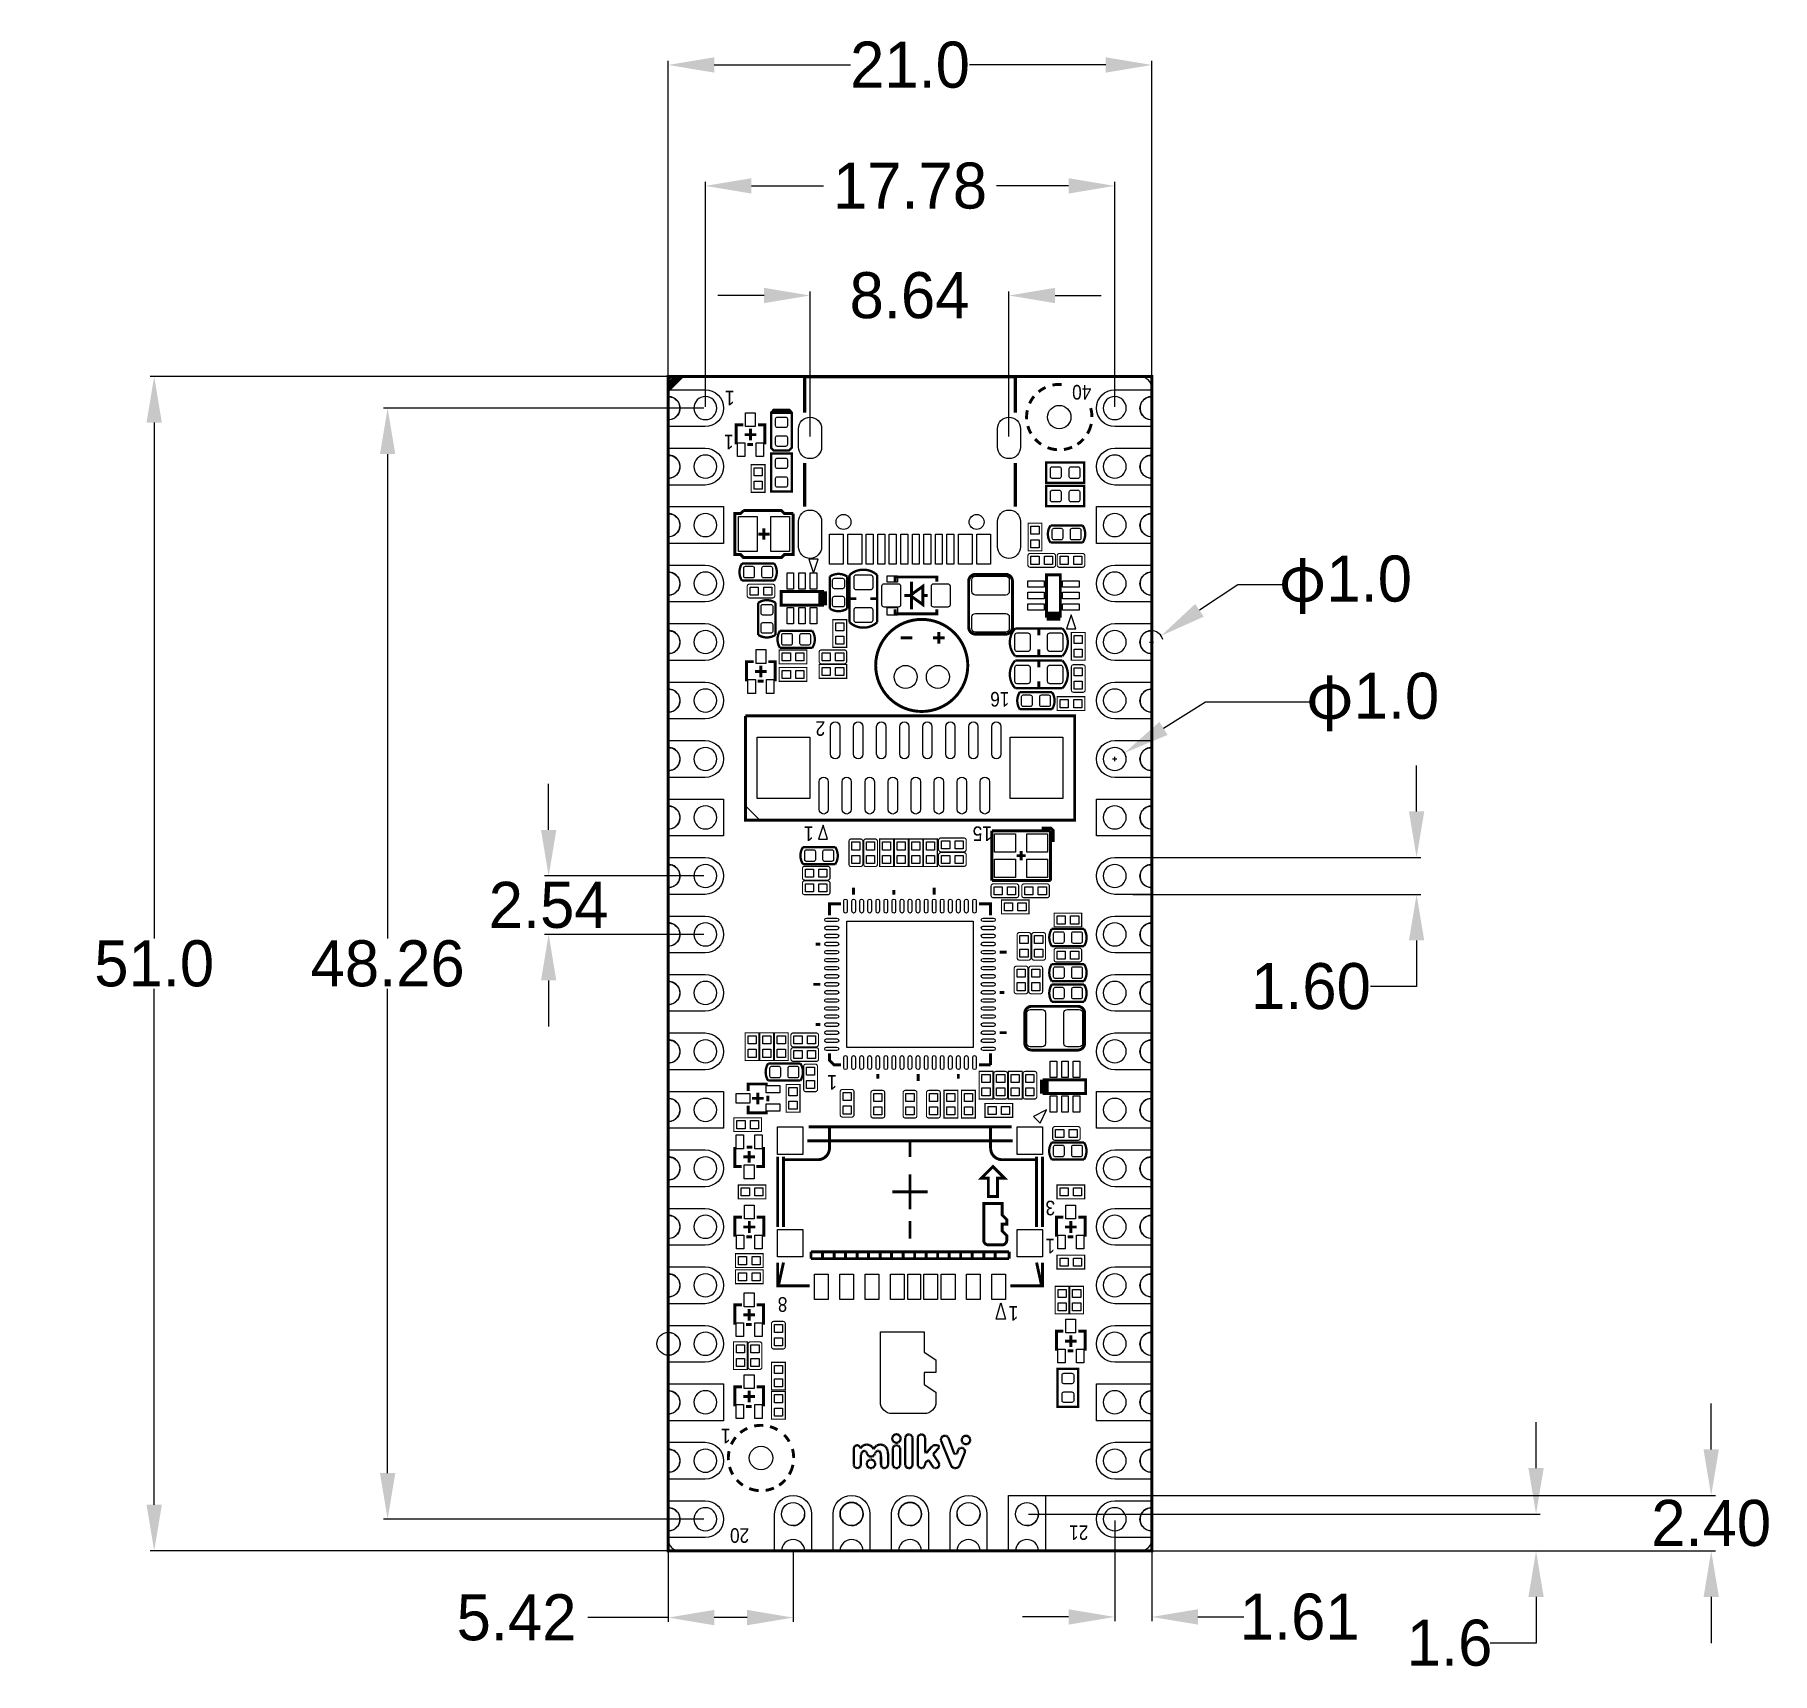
# Model space of a CAD drawing. Extents: x -3.1 to 72.3, y -97.3 to -26.1.
import ezdxf
from ezdxf.enums import TextEntityAlignment as Align

# ---------------------------------------------------------------- set-up
doc = ezdxf.new("R2010")
doc.units = 0
doc.header["$MEASUREMENT"] = 0
doc.layers.get('0').update_dxf_attribs({"linetype": 'CONTINUOUS'})
doc.layers.get('Defpoints').update_dxf_attribs({"linetype": 'CONTINUOUS'})
for name, color, linetype in [('BG_OUTLINE', 254, 'CONTINUOUS'), ('BG_SILKSCREEN_TOP', 2, 'CONTINUOUS'), ('PG_SILKSCREEN_TOP', 254, 'CONTINUOUS'), ('PIN_TOP', 94, 'CONTINUOUS')]:
    doc.layers.add(name, color=color, linetype=linetype)
doc.dimstyles.get("Standard").update_dxf_attribs({"dimtxt": 2, "dimasz": 2, "dimexe": 0.18, "dimexo": 0.0625, "dimgap": 0.09, "dimtad": 0, "dimtih": 1, "dimtoh": 1, "dimdec": 4, "dimzin": 0, "dimdsep": 46, "dimtxsty": 'STANDARD', "dimcen": 0.09, "dimadec": 0, "dimazin": 0, "dimtfac": 1, "dimtdec": 4, "dimtofl": 0, "dimtmove": 0, "dimatfit": 3, "dimfxl": 1, "dimtolj": 1, "dimtzin": 0, "dimarcsym": 0})

msp = doc.modelspace()

# ---------------------------------------------------------------- texts
at = {"layer": 'PG_SILKSCREEN_TOP', "width": 0.88}
for s, p in [('40', (42.74566, -41.35001)), ('1', (27.25166, -41.60401)), ('16', (39.18966, -54.68501)), ('2', (31.18866, -55.95501)), ('1', (30.68066, -60.52701)), ('15', (38.42766, -60.52701)), ('1', (31.69666, -71.32201)), ('8', (29.54426, -80.97401)), ('1', (39.57066, -81.35501)), ('20', (27.88666, -91.00701)), ('21', (42.61866, -90.88001))]:
    msp.add_text(s, height=0.635, rotation=180, dxfattribs=at).set_placement(p)
for s, p in [('1', (27.00426, -43.50901)), ('3', (40.96766, -76.78301)), ('1', (40.96766, -78.43401)), ('1', (26.87066, -86.68901))]:
    msp.add_text(s, height=0.635, rotation=180, dxfattribs=at).set_placement(p, align=Align.CENTER)

# ---------------------------------------------------------------- blocks, each defined once
blk = doc.blocks.new('*D9')
at = {"color": 0, "linetype": 'Continuous', "lineweight": -2, "transparency": 16777216}
for p, q in [((19.178, -60.677), (19.178, -58.677)), ((25.921, -62.677), (18.998, -62.677)), ((25.921, -65.217), (18.998, -65.217)), ((19.178, -67.217), (19.178, -69.217))]:
    blk.add_line(p, q, dxfattribs=at)
at = {"color": 0, "linetype": 'Continuous', "transparency": 16777216}
for points in [[(18.845, -60.677), (19.511, -60.677), (19.178, -62.677)], [(18.845, -67.217), (19.511, -67.217), (19.178, -65.217)]]:
    blk.add_solid(points, dxfattribs=at)
at = {"layer": 'Defpoints', "color": 0, "linetype": 'Continuous', "transparency": 16777216}
for p in [(19.178, -62.677), (25.983, -62.677), (25.983, -65.217)]:
    blk.add_point(p, dxfattribs=at)
at = {"color": 0, "linetype": 'Continuous', "transparency": 16777216, "insert": (19.178, -63.947), "char_height": 2, "width": 9.33333, "attachment_point": 5}
blk.add_mtext('\\A1;2.54', dxfattribs=at)
blk = doc.blocks.new('*D10')
at = {"color": 0, "linetype": 'Continuous', "lineweight": -2, "transparency": 16777216}
for p, q in [((25.921, -42.357), (12.005, -42.357)), ((12.185, -44.357), (12.185, -65.397)), ((12.185, -88.617), (12.185, -67.577)), ((25.921, -90.617), (12.005, -90.617))]:
    blk.add_line(p, q, dxfattribs=at)
at = {"color": 0, "linetype": 'Continuous', "transparency": 16777216}
for points in [[(11.851, -44.357), (12.518, -44.357), (12.185, -42.357)], [(11.851, -88.617), (12.518, -88.617), (12.185, -90.617)]]:
    blk.add_solid(points, dxfattribs=at)
at = {"layer": 'Defpoints', "color": 0, "linetype": 'Continuous', "transparency": 16777216}
for p in [(25.983, -42.357), (12.185, -90.617), (25.983, -90.617)]:
    blk.add_point(p, dxfattribs=at)
at = {"color": 0, "linetype": 'Continuous', "transparency": 16777216, "insert": (12.185, -66.487), "char_height": 2, "attachment_point": 5}
blk.add_mtext('\\A1;48.26', dxfattribs=at)
blk = doc.blocks.new('*D11')
at = {"color": 0, "linetype": 'Continuous', "lineweight": -2, "transparency": 16777216}
for p, q in [((24.311, -40.987), (1.866, -40.987)), ((2.046, -42.987), (2.046, -65.397)), ((2.046, -89.987), (2.046, -67.577)), ((24.311, -91.987), (1.866, -91.987))]:
    blk.add_line(p, q, dxfattribs=at)
at = {"color": 0, "linetype": 'Continuous', "transparency": 16777216}
for points in [[(1.712, -42.987), (2.379, -42.987), (2.046, -40.987)], [(1.712, -89.987), (2.379, -89.987), (2.046, -91.987)]]:
    blk.add_solid(points, dxfattribs=at)
at = {"layer": 'Defpoints', "color": 0, "linetype": 'Continuous', "transparency": 16777216}
for p in [(2.046, -40.987), (24.373, -40.987), (24.373, -91.987)]:
    blk.add_point(p, dxfattribs=at)
at = {"color": 0, "linetype": 'Continuous', "transparency": 16777216, "insert": (2.046, -66.487), "char_height": 2, "width": 10.37528, "attachment_point": 5}
blk.add_mtext('\\A1;51.0', dxfattribs=at)
blk = doc.blocks.new('*D12')
at = {"color": 0, "linetype": 'Continuous', "lineweight": -2, "transparency": 16777216}
for p, q in [((24.373, -92.05), (24.373, -95.071)), ((29.793, -92.05), (29.793, -95.071)), ((24.373, -94.891), (20.873, -94.891)), ((27.793, -94.891), (26.373, -94.891))]:
    blk.add_line(p, q, dxfattribs=at)
at = {"color": 0, "linetype": 'Continuous', "transparency": 16777216}
for points in [[(26.373, -94.557), (26.373, -95.224), (24.373, -94.891)], [(27.793, -94.557), (27.793, -95.224), (29.793, -94.891)]]:
    blk.add_solid(points, dxfattribs=at)
at = {"layer": 'Defpoints', "color": 0, "linetype": 'Continuous', "transparency": 16777216}
for p in [(24.373, -91.987), (29.793, -91.987), (24.373, -94.891)]:
    blk.add_point(p, dxfattribs=at)
at = {"color": 0, "linetype": 'Continuous', "transparency": 16777216, "insert": (17.783, -94.891), "char_height": 2, "width": 9, "attachment_point": 5}
blk.add_mtext('\\A1;5.42', dxfattribs=at)
blk = doc.blocks.new('*D13')
at = {"color": 0, "linetype": 'Continuous', "lineweight": -2, "transparency": 16777216}
for p, q in [((43.763, -90.68), (43.763, -95.043)), ((45.374, -90.68), (45.374, -95.043)), ((41.763, -94.863), (39.763, -94.863)), ((47.374, -94.863), (49.374, -94.863))]:
    blk.add_line(p, q, dxfattribs=at)
at = {"color": 0, "linetype": 'Continuous', "transparency": 16777216}
for points in [[(41.763, -94.529), (41.763, -95.196), (43.763, -94.863)], [(47.374, -94.529), (47.374, -95.196), (45.374, -94.863)]]:
    blk.add_solid(points, dxfattribs=at)
at = {"layer": 'Defpoints', "color": 0, "linetype": 'Continuous', "transparency": 16777216}
for p in [(43.763, -90.617), (45.374, -90.617), (45.374, -94.863)]:
    blk.add_point(p, dxfattribs=at)
at = {"color": 0, "linetype": 'Continuous', "transparency": 16777216, "insert": (51.797, -94.863), "char_height": 2, "attachment_point": 5}
blk.add_mtext('\\A1;1.61', dxfattribs=at)
blk = doc.blocks.new('*D14')
at = {"color": 0, "linetype": 'Continuous', "lineweight": -2, "transparency": 16777216}
for p, q in [((56.874, -59.877), (56.874, -57.877)), ((44.557, -61.877), (57.054, -61.877)), ((44.557, -63.477), (57.054, -63.477)), ((56.874, -65.477), (56.874, -67.477)), ((56.874, -67.477), (54.874, -67.477))]:
    blk.add_line(p, q, dxfattribs=at)
at = {"color": 0, "linetype": 'Continuous', "transparency": 16777216}
for points in [[(56.541, -59.877), (57.207, -59.877), (56.874, -61.877)], [(56.541, -65.477), (57.207, -65.477), (56.874, -63.477)]]:
    blk.add_solid(points, dxfattribs=at)
at = {"layer": 'Defpoints', "color": 0, "linetype": 'Continuous', "transparency": 16777216}
for p in [(44.495, -61.877), (44.495, -63.477), (56.874, -63.477)]:
    blk.add_point(p, dxfattribs=at)
at = {"color": 0, "linetype": 'Continuous', "transparency": 16777216, "insert": (52.284, -67.477), "char_height": 2, "attachment_point": 5}
blk.add_mtext('\\A1;1.60', dxfattribs=at)
blk = doc.blocks.new('*D15')
at = {"color": 0, "linetype": 'Continuous', "lineweight": -2, "transparency": 16777216}
for p, q in [((47.709, -55.125), (45.882, -56.27)), ((52.292, -55.125), (47.709, -55.125)), ((43.673, -57.597), (43.853, -57.597)), ((43.763, -57.687), (43.763, -57.507))]:
    blk.add_line(p, q, dxfattribs=at)
blk.add_arc((43.763, -57.597), 0.5, 7.16017, 52.69609, dxfattribs=at)
at = {"color": 0, "linetype": 'Continuous', "transparency": 16777216}
blk.add_solid([(45.705, -55.987), (46.059, -56.552), (44.187, -57.332)], dxfattribs=at)
at = {"layer": 'Defpoints', "color": 0, "linetype": 'Continuous', "transparency": 16777216}
for p in [(44.187, -57.332), (43.34, -57.863)]:
    blk.add_point(p, dxfattribs=at)
at = {"color": 0, "linetype": 'Continuous', "transparency": 16777216, "insert": (54.965, -55.125), "char_height": 2, "width": 10.33333, "attachment_point": 5}
blk.add_mtext('\\A1;{\\fSimSun|b0|i0|c134|p2;φ}1.0', dxfattribs=at)
blk = doc.blocks.new('*D16')
at = {"color": 0, "linetype": 'Continuous', "lineweight": -2, "transparency": 16777216}
for p, q in [((49.107, -50.032), (47.441, -51.14)), ((51.107, -50.032), (49.107, -50.032)), ((45.27, -52.524), (45.45, -52.524)), ((45.36, -52.614), (45.36, -52.434))]:
    blk.add_line(p, q, dxfattribs=at)
blk.add_arc((45.36, -52.524), 0.5, 12.9992, 81.67573, dxfattribs=at)
at = {"color": 0, "linetype": 'Continuous', "transparency": 16777216}
blk.add_solid([(47.257, -50.862), (47.626, -51.418), (45.776, -52.248)], dxfattribs=at)
at = {"layer": 'Defpoints', "color": 0, "linetype": 'Continuous', "transparency": 16777216}
for p in [(44.944, -52.801), (45.776, -52.248)]:
    blk.add_point(p, dxfattribs=at)
at = {"color": 0, "linetype": 'Continuous', "transparency": 16777216, "insert": (53.781, -50.032), "char_height": 2, "attachment_point": 5}
blk.add_mtext('\\A1;{\\fSimSun|b0|i0|c134|p2;φ}1.0', dxfattribs=at)
blk = doc.blocks.new('*D17')
at = {"color": 0, "linetype": 'Continuous', "lineweight": -2, "transparency": 16777216}
for p, q in [((28.531, -37.465), (26.531, -37.465)), ((30.531, -43.59), (30.531, -37.285)), ((39.171, -43.59), (39.171, -37.285)), ((41.171, -37.465), (43.171, -37.465))]:
    blk.add_line(p, q, dxfattribs=at)
at = {"color": 0, "linetype": 'Continuous', "transparency": 16777216}
for points in [[(28.531, -37.132), (28.531, -37.799), (30.531, -37.465)], [(41.171, -37.132), (41.171, -37.799), (39.171, -37.465)]]:
    blk.add_solid(points, dxfattribs=at)
at = {"layer": 'Defpoints', "color": 0, "linetype": 'Continuous', "transparency": 16777216}
for p in [(39.171, -37.465), (30.531, -43.652), (39.171, -43.652)]:
    blk.add_point(p, dxfattribs=at)
at = {"color": 0, "linetype": 'Continuous', "transparency": 16777216, "insert": (34.851, -37.465), "char_height": 2, "attachment_point": 5}
blk.add_mtext('\\A1;8.64', dxfattribs=at)
blk = doc.blocks.new('*D18')
at = {"color": 0, "linetype": 'Continuous', "lineweight": -2, "transparency": 16777216}
for p, q in [((62.063, -88.396), (62.063, -86.396)), ((40.016, -90.396), (62.243, -90.396)), ((40.016, -91.996), (62.243, -91.996)), ((62.063, -93.996), (62.063, -95.996)), ((62.063, -95.996), (60.063, -95.996))]:
    blk.add_line(p, q, dxfattribs=at)
at = {"color": 0, "linetype": 'Continuous', "transparency": 16777216}
for points in [[(61.729, -88.396), (62.396, -88.396), (62.063, -90.396)], [(61.729, -93.996), (62.396, -93.996), (62.063, -91.996)]]:
    blk.add_solid(points, dxfattribs=at)
at = {"layer": 'Defpoints', "color": 0, "linetype": 'Continuous', "transparency": 16777216}
for p in [(39.953, -90.396), (39.953, -91.996), (62.063, -91.996)]:
    blk.add_point(p, dxfattribs=at)
at = {"color": 0, "linetype": 'Continuous', "transparency": 16777216, "insert": (58.306, -95.996), "char_height": 2, "attachment_point": 5}
blk.add_mtext('\\A1;1.6', dxfattribs=at)
blk = doc.blocks.new('*D19')
at = {"color": 0, "linetype": 'Continuous', "lineweight": -2, "transparency": 16777216}
for p, q in [((69.67, -87.587), (69.67, -85.587)), ((40.016, -89.587), (69.85, -89.587)), ((40.016, -91.996), (69.85, -91.996)), ((69.67, -93.996), (69.67, -95.996))]:
    blk.add_line(p, q, dxfattribs=at)
at = {"color": 0, "linetype": 'Continuous', "transparency": 16777216}
for points in [[(69.337, -87.587), (70.004, -87.587), (69.67, -89.587)], [(69.337, -93.996), (70.004, -93.996), (69.67, -91.996)]]:
    blk.add_solid(points, dxfattribs=at)
at = {"layer": 'Defpoints', "color": 0, "linetype": 'Continuous', "transparency": 16777216}
for p in [(39.953, -89.587), (69.67, -89.587), (39.953, -91.996)]:
    blk.add_point(p, dxfattribs=at)
at = {"color": 0, "linetype": 'Continuous', "transparency": 16777216, "insert": (69.67, -90.792), "char_height": 2, "attachment_point": 5}
blk.add_mtext('\\A1;2.40', dxfattribs=at)
blk = doc.blocks.new('*D20')
at = {"color": 0, "linetype": 'Continuous', "lineweight": -2, "transparency": 16777216}
for p, q in [((24.373, -40.925), (24.373, -27.272)), ((26.373, -27.452), (32.283, -27.452)), ((43.374, -27.452), (37.463, -27.452)), ((45.374, -40.925), (45.374, -27.272))]:
    blk.add_line(p, q, dxfattribs=at)
at = {"color": 0, "linetype": 'Continuous', "transparency": 16777216}
for points in [[(26.373, -27.118), (26.373, -27.785), (24.373, -27.452)], [(43.374, -27.118), (43.374, -27.785), (45.374, -27.452)]]:
    blk.add_solid(points, dxfattribs=at)
at = {"layer": 'Defpoints', "color": 0, "linetype": 'Continuous', "transparency": 16777216}
for p in [(24.373, -27.452), (24.373, -40.987), (45.374, -40.987)]:
    blk.add_point(p, dxfattribs=at)
at = {"color": 0, "linetype": 'Continuous', "transparency": 16777216, "insert": (34.873, -27.452), "char_height": 2, "attachment_point": 5}
blk.add_mtext('\\A1;21.0', dxfattribs=at)
blk = doc.blocks.new('*D21')
at = {"color": 0, "linetype": 'Continuous', "lineweight": -2, "transparency": 16777216}
for p, q in [((25.983, -42.295), (25.983, -32.524)), ((27.983, -32.704), (31.117, -32.704)), ((41.763, -32.704), (38.63, -32.704)), ((43.763, -42.295), (43.763, -32.524))]:
    blk.add_line(p, q, dxfattribs=at)
at = {"color": 0, "linetype": 'Continuous', "transparency": 16777216}
for points in [[(27.983, -32.371), (27.983, -33.037), (25.983, -32.704)], [(41.763, -32.371), (41.763, -33.037), (43.763, -32.704)]]:
    blk.add_solid(points, dxfattribs=at)
at = {"layer": 'Defpoints', "color": 0, "linetype": 'Continuous', "transparency": 16777216}
for p in [(43.763, -32.704), (25.983, -42.357), (43.763, -42.357)]:
    blk.add_point(p, dxfattribs=at)
at = {"color": 0, "linetype": 'Continuous', "transparency": 16777216, "insert": (34.873, -32.704), "char_height": 2, "width": 10.66667, "attachment_point": 5}
blk.add_mtext('\\A1;17.78', dxfattribs=at)

# ---------------------------------------------------------------- dimensions: what is measured, and where the dimension line sits
at = {"color": 140, "linetype": 'Continuous'}
for base, p1, p2, text, picture, middle in [((24.37333, -27.45175), (45.37354, -40.98729), (24.37333, -40.98729), '21.0', '*D20', (34.87343, -27.45175)), ((24.37333, -94.89074), (29.79343, -91.98732), (24.37333, -91.98745), '5.42', '*D12', (17.78333, -94.89074))]:
    dim = msp.add_linear_dim(base=base, p1=p1, p2=p2, text=text, dimstyle='Standard', dxfattribs=at)
    dim.commit()
    dim.dimension.update_dxf_attribs({"geometry": picture, "text_midpoint": middle, "dimtype": 160})
for base, p1, p2, text, picture, middle in [((43.76343, -32.7039), (25.98343, -42.35737), (43.76343, -42.35737), '17.78', '*D21', (34.87343, -32.7039)), ((39.17137, -37.46531), (30.5313, -43.65226), (39.17137, -43.65226), '8.64', '*D17', (34.85134, -37.46531)), ((45.37354, -94.86251), (43.76343, -90.61737), (45.37354, -90.61737), '1.61', '*D13', (51.79687, -94.86251))]:
    dim = msp.add_linear_dim(base=base, p1=p1, p2=p2, text=text, dimstyle='Standard', dxfattribs=at)
    dim.commit()
    dim.dimension.update_dxf_attribs({"geometry": picture, "text_midpoint": middle})
for base, p1, p2, text, picture, middle in [((2.0456, -40.98729), (24.37333, -91.98745), (24.37333, -40.98729), '51.0', '*D11', (2.0456, -66.48737)), ((12.18475, -90.61737), (25.98343, -42.35737), (25.98343, -90.61737), '48.26', '*D10', (12.18475, -66.48737)), ((19.17809, -62.67737), (25.98343, -65.21737), (25.98343, -62.67737), '2.54', '*D9', (19.17809, -63.94737))]:
    dim = msp.add_linear_dim(base=base, p1=p1, p2=p2, angle=90, text=text, dimstyle='Standard', dxfattribs=at)
    dim.commit()
    dim.dimension.update_dxf_attribs({"geometry": picture, "text_midpoint": middle, "dimtype": 160})
dim = msp.add_diameter_dim_2p(p1=(44.94354, -52.80136), p2=(45.77616, -52.24761), text='{\\fSimSun|b0|i0|c134|p2;φ}1.0', dimstyle='Standard', dxfattribs=at)
dim.commit()
dim.dimension.update_dxf_attribs({"geometry": '*D16', "text_midpoint": (53.78061, -50.03249)})
dim = msp.add_diameter_dim_2p(p1=(43.33965, -57.86295), p2=(44.18722, -57.33179), text='{\\fSimSun|b0|i0|c134|p2;φ}1.0', dimstyle='Standard', dxfattribs=at)
dim.commit()
dim.dimension.update_dxf_attribs({"geometry": '*D15', "text_midpoint": (54.96545, -55.12488), "dimtype": 163})
for base, p1, p2, text, picture, middle in [((56.87396, -63.47734), (44.49482, -61.8774), (44.49482, -63.47734), '1.60', '*D14', (52.28396, -67.47734)), ((69.67045, -89.5874), (39.95343, -91.99635), (39.95343, -89.5874), '2.40', '*D19', (69.67045, -90.79187)), ((62.06267, -91.99635), (39.95343, -90.39639), (39.95343, -91.99635), '1.6', '*D18', (58.306, -95.99635))]:
    dim = msp.add_linear_dim(base=base, p1=p1, p2=p2, angle=90, text=text, dimstyle='Standard', dxfattribs=at)
    dim.commit()
    dim.dimension.update_dxf_attribs({"geometry": picture, "text_midpoint": middle})

# ---------------------------------------------------------------- linework, layer by layer
at = {"layer": 'BG_OUTLINE'}
msp.add_lwpolyline([(24.87015, -91.99456), (31.83001, -91.99456), (32.83, -91.99456), (34.37001, -91.99456), (35.37, -91.99456), (36.91001, -91.99456), (37.91, -91.99456), (44.87011, -91.99456, 0.414257), (45.36998, -91.49443), (45.36998, -91.12435, -1.020488), (45.36998, -90.12461), (45.36998, -88.58435, -1.020488), (45.36998, -87.58461), (45.36998, -86.04435, -1.020488), (45.36998, -85.04461), (45.36998, -83.50435, -1.020488), (45.36998, -82.50461), (45.36998, -80.96435, -1.020488), (45.36998, -79.96461), (45.36998, -78.42435, -1.020488), (45.36998, -77.42461), (45.36998, -75.88435, -1.020488), (45.36998, -74.88461), (45.36998, -73.34435, -1.020488), (45.36998, -72.34461), (45.36998, -70.80435, -1.020488), (45.36998, -69.80461), (45.36998, -68.26435, -1.020488), (45.36998, -67.26461), (45.36998, -65.72435, -1.020488), (45.36998, -64.72461), (45.36998, -63.18435, -1.020488), (45.36998, -62.18461), (45.36998, -60.64435, -1.020488), (45.36998, -59.64461), (45.36998, -58.10435, -1.020488), (45.36998, -57.10461), (45.36998, -55.56435, -1.020488), (45.36998, -54.56461), (45.36998, -53.02435, -1.020488), (45.36998, -52.02461), (45.36998, -50.48435, -1.020488), (45.36998, -49.48461), (45.36998, -47.94435, -1.020488), (45.36998, -46.94461), (45.36998, -45.40435, -1.020488), (45.36998, -44.40461), (45.36998, -42.86435, -1.020488), (45.36998, -41.86461), (45.36998, -41.49453, 0.414149), (44.87011, -40.99466), (24.87015, -40.99466, 0.414224), (24.37003, -41.49453), (24.37003, -41.86461, -1.020355), (24.37003, -42.86435), (24.37003, -44.40461, -1.020355), (24.37003, -45.40435), (24.37003, -46.94461, -1.020355), (24.37003, -47.94435), (24.37003, -49.48461, -1.020355), (24.37003, -50.48435), (24.37003, -52.02461, -1.020355), (24.37003, -53.02435), (24.37003, -54.56461, -1.020355), (24.37003, -55.56435), (24.37003, -57.10461, -1.020355), (24.37003, -58.10435), (24.37003, -59.64461, -1.020355), (24.37003, -60.64435), (24.37003, -62.18461, -1.020355), (24.37003, -63.18435), (24.37003, -64.72461, -1.020355), (24.37003, -65.72435), (24.37003, -67.26461, -1.020355), (24.37003, -68.26435), (24.37003, -69.80461, -1.020355), (24.37003, -70.80435), (24.37003, -72.34461, -1.020355), (24.37003, -73.34435), (24.37003, -74.88461, -1.020355), (24.37003, -75.88435), (24.37003, -77.42461, -1.020355), (24.37003, -78.42435), (24.37003, -79.96461, -1.020355), (24.37003, -80.96435), (24.37003, -82.50461, -1.020355), (24.37003, -83.50435), (24.37003, -85.04461, -1.020355), (24.37003, -86.04435), (24.37003, -87.58461, -1.020355), (24.37003, -88.58435), (24.37003, -90.12461, -1.020355), (24.37003, -91.12435), (24.37003, -91.49443, 0.414332)], format="xyb", close=True, dxfattribs=at)
for points in [[(26.48356, -42.35737, 1), (25.48331, -42.35737)], [(44.26356, -42.35737, 1), (43.26331, -42.35737)], [(25.48331, -42.35737, 1), (26.48356, -42.35737)], [(43.26331, -42.35737, 1), (44.26356, -42.35737)], [(26.48356, -44.89737, 1), (25.48331, -44.89737)], [(44.26356, -44.89737, 1), (43.26331, -44.89737)], [(25.48331, -44.89737, 1), (26.48356, -44.89737)], [(43.26331, -44.89737, 1), (44.26356, -44.89737)], [(26.48356, -47.43737, 1), (25.48331, -47.43737)], [(25.48331, -47.43737, 1), (26.48356, -47.43737)], [(44.26356, -47.43737, 1), (43.26331, -47.43737)], [(43.26331, -47.43737, 1), (44.26356, -47.43737)], [(26.48356, -49.97737, 1), (25.48331, -49.97737)], [(44.26356, -49.97737, 1), (43.26331, -49.97737)], [(25.48331, -49.97737, 1), (26.48356, -49.97737)], [(43.26331, -49.97737, 1), (44.26356, -49.97737)], [(26.48356, -52.51737, 1), (25.48331, -52.51737)], [(44.26356, -52.51737, 1), (43.26331, -52.51737)], [(25.48331, -52.51737, 1), (26.48356, -52.51737)], [(43.26331, -52.51737, 1), (44.26356, -52.51737)], [(26.48356, -55.05737, 1), (25.48331, -55.05737)], [(25.48331, -55.05737, 1), (26.48356, -55.05737)], [(44.26356, -55.05737, 1), (43.26331, -55.05737)], [(43.26331, -55.05737, 1), (44.26356, -55.05737)], [(26.48356, -57.59737, 1), (25.48331, -57.59737)], [(44.26356, -57.59737, 1), (43.26331, -57.59737)], [(25.48331, -57.59737, 1), (26.48356, -57.59737)], [(43.26331, -57.59737, 1), (44.26356, -57.59737)], [(26.48356, -60.13737, 1), (25.48331, -60.13737)], [(25.48331, -60.13737, 1), (26.48356, -60.13737)], [(44.26356, -60.13737, 1), (43.26331, -60.13737)], [(43.26331, -60.13737, 1), (44.26356, -60.13737)], [(26.48356, -62.67737, 1), (25.48331, -62.67737)], [(44.26356, -62.67737, 1), (43.26331, -62.67737)], [(25.48331, -62.67737, 1), (26.48356, -62.67737)], [(43.26331, -62.67737, 1), (44.26356, -62.67737)], [(26.48356, -65.21737, 1), (25.48331, -65.21737)], [(44.26356, -65.21737, 1), (43.26331, -65.21737)], [(25.48331, -65.21737, 1), (26.48356, -65.21737)], [(43.26331, -65.21737, 1), (44.26356, -65.21737)], [(26.48356, -67.75737, 1), (25.48331, -67.75737)], [(25.48331, -67.75737, 1), (26.48356, -67.75737)], [(44.26356, -67.75737, 1), (43.26331, -67.75737)], [(43.26331, -67.75737, 1), (44.26356, -67.75737)], [(26.48356, -70.29737, 1), (25.48331, -70.29737)], [(44.26356, -70.29737, 1), (43.26331, -70.29737)], [(25.48331, -70.29737, 1), (26.48356, -70.29737)], [(43.26331, -70.29737, 1), (44.26356, -70.29737)], [(26.48356, -72.83737, 1), (25.48331, -72.83737)], [(44.26356, -72.83737, 1), (43.26331, -72.83737)], [(25.48331, -72.83737, 1), (26.48356, -72.83737)], [(43.26331, -72.83737, 1), (44.26356, -72.83737)], [(26.48356, -75.37737, 1), (25.48331, -75.37737)], [(25.48331, -75.37737, 1), (26.48356, -75.37737)], [(44.26356, -75.37737, 1), (43.26331, -75.37737)], [(43.26331, -75.37737, 1), (44.26356, -75.37737)], [(26.48356, -77.91737, 1), (25.48331, -77.91737)], [(44.26356, -77.91737, 1), (43.26331, -77.91737)], [(25.48331, -77.91737, 1), (26.48356, -77.91737)], [(43.26331, -77.91737, 1), (44.26356, -77.91737)], [(26.48356, -80.45737, 1), (25.48331, -80.45737)], [(44.26356, -80.45737, 1), (43.26331, -80.45737)], [(25.48331, -80.45737, 1), (26.48356, -80.45737)], [(43.26331, -80.45737, 1), (44.26356, -80.45737)], [(26.48356, -82.99737, 1), (25.48331, -82.99737)], [(25.48331, -82.99737, 1), (26.48356, -82.99737)], [(44.26356, -82.99737, 1), (43.26331, -82.99737)], [(43.26331, -82.99737, 1), (44.26356, -82.99737)], [(26.48356, -85.53737, 1), (25.48331, -85.53737)], [(44.26356, -85.53737, 1), (43.26331, -85.53737)], [(25.48331, -85.53737, 1), (26.48356, -85.53737)], [(43.26331, -85.53737, 1), (44.26356, -85.53737)], [(26.48356, -88.07737, 1), (25.48331, -88.07737)], [(25.48331, -88.07737, 1), (26.48356, -88.07737)], [(44.26356, -88.07737, 1), (43.26331, -88.07737)], [(43.26331, -88.07737, 1), (44.26356, -88.07737)], [(26.48356, -90.61737, 1), (25.48331, -90.61737)], [(29.79343, -90.89626, -0.414065), (29.29331, -90.39639)], [(29.79343, -90.89626, 0.414065), (30.29356, -90.39639)], [(32.83356, -90.38725, 0.999752), (31.83331, -90.38725)], [(31.83331, -90.38725, 1.000248), (32.83356, -90.38725)], [(32.33343, -90.89626, -0.414065), (31.83331, -90.39639)], [(32.33343, -90.89626, 0.414065), (32.83356, -90.39639)], [(35.37356, -90.38725, 0.999752), (34.37331, -90.38725)], [(34.37331, -90.38725, 1.000248), (35.37356, -90.38725)], [(34.87343, -90.89626, -0.414065), (34.37331, -90.39639)], [(34.87343, -90.89626, 0.414065), (35.37356, -90.39639)], [(36.91331, -90.38725, 1.000248), (37.91356, -90.38725)], [(37.41343, -90.89626, -0.414065), (36.91331, -90.39639)], [(37.91356, -90.39639, -0.414065), (37.41343, -90.89626)], [(39.95343, -90.89626, -0.414065), (39.45331, -90.39639)], [(39.95343, -90.89626, 0.414065), (40.45356, -90.39639)], [(44.26356, -90.61737, 1), (43.26331, -90.61737)], [(25.48331, -90.61737, 1), (26.48356, -90.61737)], [(43.26331, -90.61737, 1), (44.26356, -90.61737)], [(30.29356, -91.99634, 0.99998), (29.29331, -91.99634)], [(32.83356, -91.99634, 0.99998), (31.83331, -91.99634)], [(35.37356, -91.99634, 0.99998), (34.37331, -91.99634)], [(37.91356, -91.99634, 0.99998), (36.91331, -91.99634)], [(40.45356, -91.99634, 0.99998), (39.45331, -91.99634)]]:
    msp.add_lwpolyline(points, format="xyb", dxfattribs=at)
at = {"layer": 'BG_SILKSCREEN_TOP', "color": 140, "const_width": 0.1016}
for points in [[(32.43199, -87.53483), (32.43122, -87.54422)], [(32.43122, -87.54422), (32.43122, -87.55108)], [(32.43122, -87.55108), (32.43122, -87.55667)], [(32.43122, -87.55667), (32.43122, -87.56886)], [(32.43122, -87.56886), (32.43122, -87.58664)], [(32.43122, -87.58664), (32.43122, -87.61001)], [(32.43326, -87.52568), (32.43199, -87.53483)], [(32.43529, -87.51679), (32.43326, -87.52568)], [(32.43757, -87.5079), (32.43529, -87.51679)], [(32.44062, -87.49927), (32.43757, -87.5079)], [(32.44392, -87.49088), (32.44062, -87.49927)], [(32.44799, -87.48276), (32.44392, -87.49088)], [(32.45231, -87.47488), (32.44799, -87.48276)], [(32.45713, -87.46726), (32.45231, -87.47488)], [(32.46247, -87.46015), (32.45713, -87.46726)], [(32.46805, -87.45329), (32.46247, -87.46015)], [(32.4744, -87.44669), (32.46805, -87.45329)], [(32.48075, -87.44059), (32.4744, -87.44669)], [(32.48761, -87.435), (32.48075, -87.44059)], [(32.49472, -87.42967), (32.48761, -87.435)], [(32.50234, -87.42484), (32.49472, -87.42967)], [(32.51022, -87.42053), (32.50234, -87.42484)], [(32.51835, -87.41672), (32.51022, -87.42053)], [(32.52673, -87.41341), (32.51835, -87.41672)], [(32.53536, -87.41062), (32.52673, -87.41341)], [(32.54425, -87.40833), (32.53536, -87.41062)], [(32.5534, -87.40681), (32.54425, -87.40833)], [(32.5628, -87.40579), (32.5534, -87.40681)], [(32.56889, -87.40554), (32.5628, -87.40579)], [(32.57372, -87.40554), (32.56889, -87.40554)], [(32.57854, -87.40554), (32.57372, -87.40554)], [(32.58337, -87.40579), (32.57854, -87.40554)], [(32.58794, -87.4063), (32.58337, -87.40579)], [(32.59277, -87.40681), (32.58794, -87.4063)], [(32.59734, -87.40732), (32.59277, -87.40681)], [(32.60191, -87.40833), (32.59734, -87.40732)], [(32.60648, -87.40935), (32.60191, -87.40833)], [(32.6108, -87.41037), (32.60648, -87.40935)], [(32.61512, -87.41164), (32.6108, -87.41037)], [(32.61969, -87.41291), (32.61512, -87.41164)], [(32.62376, -87.41443), (32.61969, -87.41291)], [(32.62807, -87.41621), (32.62376, -87.41443)], [(32.63214, -87.41799), (32.62807, -87.41621)], [(32.6362, -87.41976), (32.63214, -87.41799)], [(32.64027, -87.4218), (32.6362, -87.41976)], [(32.64433, -87.42408), (32.64027, -87.4218)], [(32.64814, -87.42637), (32.64433, -87.42408)], [(32.65195, -87.42865), (32.64814, -87.42637)], [(32.65551, -87.43119), (32.65195, -87.42865)], [(32.65932, -87.43373), (32.65551, -87.43119)], [(32.66287, -87.43653), (32.65932, -87.43373)], [(32.66617, -87.43932), (32.66287, -87.43653)], [(32.66922, -87.44186), (32.66617, -87.43932)], [(32.67227, -87.44466), (32.66922, -87.44186)], [(32.67506, -87.4477), (32.67227, -87.44466)], [(32.67786, -87.4505), (32.67506, -87.4477)], [(32.68065, -87.45355), (32.67786, -87.4505)], [(32.68345, -87.45685), (32.68065, -87.45355)], [(32.68599, -87.4599), (32.68345, -87.45685)], [(32.68827, -87.4632), (32.68599, -87.4599)], [(32.69081, -87.4665), (32.68827, -87.4632)], [(32.6931, -87.47006), (32.69081, -87.4665)], [(32.69538, -87.47361), (32.6931, -87.47006)], [(32.69742, -87.47717), (32.69538, -87.47361)], [(32.69945, -87.48098), (32.69742, -87.47717)], [(32.70148, -87.48453), (32.69945, -87.48098)], [(32.70326, -87.48834), (32.70148, -87.48453)], [(32.70478, -87.49241), (32.70326, -87.48834)], [(32.70656, -87.49622), (32.70478, -87.49241)], [(32.70808, -87.50028), (32.70656, -87.49622)], [(32.70935, -87.50435), (32.70808, -87.50028)], [(32.71062, -87.50866), (32.70935, -87.50435)], [(32.71164, -87.51273), (32.71062, -87.50866)], [(32.71266, -87.51705), (32.71164, -87.51273)], [(32.71342, -87.52136), (32.71266, -87.51705)], [(32.71418, -87.52568), (32.71342, -87.52136)], [(32.71443, -87.52721), (32.71418, -87.52568)], [(32.71469, -87.52822), (32.71443, -87.52721)], [(32.71469, -87.52898), (32.71469, -87.52822)], [(32.71494, -87.53), (32.71469, -87.52898)], [(32.71494, -87.53076), (32.71494, -87.53)], [(32.7152, -87.53178), (32.71494, -87.53076)], [(32.7152, -87.53254), (32.7152, -87.53178)], [(32.71545, -87.53356), (32.7152, -87.53254)], [(32.71545, -87.53432), (32.71545, -87.53356)], [(32.7157, -87.53508), (32.71545, -87.53432)], [(32.7157, -87.5361), (32.7157, -87.53508)], [(32.71596, -87.53686), (32.7157, -87.5361)], [(32.71596, -87.53787), (32.71596, -87.53686)], [(32.71621, -87.53864), (32.71596, -87.53787)], [(32.71621, -87.5394), (32.71621, -87.53864)], [(32.71647, -87.54016), (32.71621, -87.5394)], [(32.71647, -87.54118), (32.71647, -87.54016)], [(32.71672, -87.54194), (32.71647, -87.54118)], [(32.71672, -87.5427), (32.71672, -87.54194)], [(32.71697, -87.54346), (32.71672, -87.5427)], [(32.71697, -87.54422), (32.71697, -87.54346)], [(32.71723, -87.54499), (32.71697, -87.54422)], [(32.71723, -87.54575), (32.71723, -87.54499)], [(32.71748, -87.54651), (32.71723, -87.54575)], [(32.72434, -87.53508), (32.71748, -87.54651)], [(32.73272, -87.52187), (32.72434, -87.53508)], [(32.74161, -87.50917), (32.73272, -87.52187)], [(32.7505, -87.49698), (32.74161, -87.50917)], [(32.7599, -87.4853), (32.7505, -87.49698)], [(32.76981, -87.47437), (32.7599, -87.4853)], [(32.77971, -87.46396), (32.76981, -87.47437)], [(32.79013, -87.45405), (32.77971, -87.46396)], [(32.80054, -87.44491), (32.79013, -87.45405)], [(32.81146, -87.43627), (32.80054, -87.44491)], [(32.82289, -87.4284), (32.81146, -87.43627)], [(32.83432, -87.42078), (32.82289, -87.4284)], [(32.84626, -87.41392), (32.83432, -87.42078)], [(32.8582, -87.40783), (32.84626, -87.41392)], [(32.87064, -87.40198), (32.8582, -87.40783)], [(32.8836, -87.3969), (32.87064, -87.40198)], [(32.89655, -87.39233), (32.8836, -87.3969)], [(32.91001, -87.38852), (32.89655, -87.39233)], [(32.92348, -87.38522), (32.91001, -87.38852)], [(32.9377, -87.38243), (32.92348, -87.38522)], [(32.95192, -87.38039), (32.9377, -87.38243)], [(32.9664, -87.37887), (32.95192, -87.38039)], [(32.98139, -87.37785), (32.9664, -87.37887)], [(32.99663, -87.37735), (32.98139, -87.37785)], [(33.00577, -87.3776), (32.99663, -87.37735)], [(33.01365, -87.37785), (33.00577, -87.3776)], [(33.02177, -87.37811), (33.01365, -87.37785)], [(33.02965, -87.37887), (33.02177, -87.37811)], [(33.03752, -87.37963), (33.02965, -87.37887)], [(33.0454, -87.38065), (33.03752, -87.37963)], [(33.05302, -87.38192), (33.0454, -87.38065)], [(33.06089, -87.38319), (33.05302, -87.38192)], [(33.06826, -87.38471), (33.06089, -87.38319)], [(33.07588, -87.38649), (33.06826, -87.38471)], [(33.08324, -87.38852), (33.07588, -87.38649)], [(33.09061, -87.39055), (33.08324, -87.38852)], [(33.09772, -87.39284), (33.09061, -87.39055)], [(33.10509, -87.39538), (33.09772, -87.39284)], [(33.1122, -87.39792), (33.10509, -87.39538)], [(33.11906, -87.40071), (33.1122, -87.39792)], [(33.12617, -87.40376), (33.11906, -87.40071)], [(33.13303, -87.40681), (33.12617, -87.40376)], [(33.13963, -87.41011), (33.13303, -87.40681)], [(33.14649, -87.41367), (33.13963, -87.41011)], [(33.15309, -87.41748), (33.14649, -87.41367)], [(33.15944, -87.42129), (33.15309, -87.41748)], [(33.16605, -87.42535), (33.15944, -87.42129)], [(33.1724, -87.42942), (33.16605, -87.42535)], [(33.17875, -87.43399), (33.1724, -87.42942)], [(33.18484, -87.43856), (33.17875, -87.43399)], [(33.19094, -87.44339), (33.18484, -87.43856)], [(33.19703, -87.44821), (33.19094, -87.44339)], [(33.20288, -87.45329), (33.19703, -87.44821)], [(33.20846, -87.45863), (33.20288, -87.45329)], [(33.21405, -87.46421), (33.20846, -87.45863)], [(33.21964, -87.4698), (33.21405, -87.46421)], [(33.22497, -87.47539), (33.21964, -87.4698)], [(33.23005, -87.48149), (33.22497, -87.47539)], [(33.23513, -87.48733), (33.23005, -87.48149)], [(33.23996, -87.49368), (33.23513, -87.48733)], [(33.24479, -87.50003), (33.23996, -87.49368)], [(33.24961, -87.50663), (33.24479, -87.50003)], [(33.25418, -87.51349), (33.24961, -87.50663)], [(33.2585, -87.52035), (33.25418, -87.51349)], [(33.26282, -87.52746), (33.2585, -87.52035)], [(33.26714, -87.53457), (33.26282, -87.52746)], [(33.2712, -87.54194), (33.26714, -87.53457)], [(33.27501, -87.54956), (33.2712, -87.54194)], [(33.27882, -87.55718), (33.27501, -87.54956)], [(33.28263, -87.56531), (33.27882, -87.55718)], [(33.28619, -87.57318), (33.28263, -87.56531)], [(33.28949, -87.58156), (33.28619, -87.57318)], [(33.29762, -87.56658), (33.28949, -87.58156)], [(33.30625, -87.55057), (33.29762, -87.56658)], [(33.31514, -87.53533), (33.30625, -87.55057)], [(33.32454, -87.52086), (33.31514, -87.53533)], [(33.33419, -87.50714), (33.32454, -87.52086)], [(33.34435, -87.49393), (33.33419, -87.50714)], [(33.35477, -87.48149), (33.34435, -87.49393)], [(33.36544, -87.4698), (33.35477, -87.48149)], [(33.37661, -87.45888), (33.36544, -87.4698)], [(33.3883, -87.44847), (33.37661, -87.45888)], [(33.40023, -87.43881), (33.3883, -87.44847)], [(33.41243, -87.42992), (33.40023, -87.43881)], [(33.42513, -87.4218), (33.41243, -87.42992)], [(33.43833, -87.41443), (33.42513, -87.4218)], [(33.4518, -87.40757), (33.43833, -87.41443)], [(33.46551, -87.40148), (33.4518, -87.40757)], [(33.47974, -87.39614), (33.46551, -87.40148)], [(33.49421, -87.39157), (33.47974, -87.39614)], [(33.5092, -87.38751), (33.49421, -87.39157)], [(33.52444, -87.3842), (33.5092, -87.38751)], [(33.54019, -87.38166), (33.52444, -87.3842)], [(33.55644, -87.37989), (33.54019, -87.38166)], [(33.5727, -87.37887), (33.55644, -87.37989)], [(33.58972, -87.37836), (33.5727, -87.37887)], [(33.60191, -87.37862), (33.58972, -87.37836)], [(33.61385, -87.37912), (33.60191, -87.37862)], [(33.62553, -87.38014), (33.61385, -87.37912)], [(33.63722, -87.38141), (33.62553, -87.38014)], [(33.64839, -87.38319), (33.63722, -87.38141)], [(33.65957, -87.38547), (33.64839, -87.38319)], [(33.67049, -87.38801), (33.65957, -87.38547)], [(33.68141, -87.39081), (33.67049, -87.38801)], [(33.69183, -87.39411), (33.68141, -87.39081)], [(33.70224, -87.39792), (33.69183, -87.39411)], [(33.7124, -87.40198), (33.70224, -87.39792)], [(33.72231, -87.4063), (33.7124, -87.40198)], [(33.73221, -87.41113), (33.72231, -87.4063)], [(33.74186, -87.41646), (33.73221, -87.41113)], [(33.75126, -87.42205), (33.74186, -87.41646)], [(33.76041, -87.42815), (33.75126, -87.42205)], [(33.7693, -87.4345), (33.76041, -87.42815)], [(33.77819, -87.44135), (33.7693, -87.4345)], [(33.78682, -87.44847), (33.77819, -87.44135)], [(33.7952, -87.45609), (33.78682, -87.44847)], [(33.80333, -87.46396), (33.7952, -87.45609)], [(33.81146, -87.47234), (33.80333, -87.46396)], [(33.81933, -87.48123), (33.81146, -87.47234)], [(33.82695, -87.49038), (33.81933, -87.48123)], [(33.83432, -87.49977), (33.82695, -87.49038)], [(33.84143, -87.50943), (33.83432, -87.49977)], [(33.84829, -87.51959), (33.84143, -87.50943)], [(33.85464, -87.53), (33.84829, -87.51959)], [(33.86099, -87.54067), (33.85464, -87.53)], [(33.86683, -87.55184), (33.86099, -87.54067)], [(33.87217, -87.56353), (33.86683, -87.55184)], [(33.8775, -87.57521), (33.87217, -87.56353)], [(33.88233, -87.5874), (33.8775, -87.57521)], [(33.8869, -87.59985), (33.88233, -87.5874)], [(34.10153, -87.10404), (34.10127, -87.11039)], [(34.10127, -87.11039), (34.10127, -87.11674)], [(34.10127, -87.11674), (34.10127, -87.12309)], [(34.10127, -87.12309), (34.10178, -87.12919)], [(34.10178, -87.09769), (34.10153, -87.10404)], [(34.10254, -87.0916), (34.10178, -87.09769)], [(34.10178, -87.12919), (34.10229, -87.13528)], [(34.10229, -87.13528), (34.10305, -87.14138)], [(34.10331, -87.08525), (34.10254, -87.0916)], [(34.10305, -87.14138), (34.10407, -87.14748)], [(34.10432, -87.07915), (34.10331, -87.08525)], [(34.10407, -87.14748), (34.10508, -87.15332)], [(34.10534, -87.07331), (34.10432, -87.07915)], [(34.10508, -87.15332), (34.10635, -87.15916)], [(34.10661, -87.06747), (34.10534, -87.07331)], [(34.10635, -87.15916), (34.10788, -87.16475)], [(34.10839, -87.06162), (34.10661, -87.06747)], [(34.10788, -87.16475), (34.10966, -87.17059)], [(34.10991, -87.05578), (34.10839, -87.06162)], [(34.10966, -87.17059), (34.11143, -87.17618)], [(34.11194, -87.04994), (34.10991, -87.05578)], [(34.11143, -87.17618), (34.11347, -87.18151)], [(34.11397, -87.04435), (34.11194, -87.04994)], [(34.11347, -87.18151), (34.11575, -87.1871)], [(34.11626, -87.03902), (34.11397, -87.04435)], [(34.11575, -87.1871), (34.11804, -87.19243)], [(34.1188, -87.03343), (34.11626, -87.03902)], [(34.11804, -87.19243), (34.12083, -87.19777)], [(34.12134, -87.0281), (34.1188, -87.03343)], [(34.12083, -87.19777), (34.12363, -87.2031)], [(34.12413, -87.02276), (34.12134, -87.0281)], [(34.12363, -87.2031), (34.12642, -87.20818)], [(34.12718, -87.01768), (34.12413, -87.02276)], [(34.12642, -87.20818), (34.12972, -87.21326)], [(34.13048, -87.0126), (34.12718, -87.01768)], [(34.12947, -87.54346), (34.12845, -87.55413)], [(34.12845, -87.55413), (34.12845, -87.56226)], [(34.12845, -87.56226), (34.12845, -87.56759)], [(34.12845, -87.56759), (34.12845, -87.57953)], [(34.12845, -87.57953), (34.12845, -87.59706)], [(34.13099, -87.53305), (34.12947, -87.54346)], [(34.12972, -87.21326), (34.13302, -87.21834)], [(34.13379, -87.00752), (34.13048, -87.0126)], [(34.13328, -87.52289), (34.13099, -87.53305)], [(34.13302, -87.21834), (34.13658, -87.22317)], [(34.13607, -87.51273), (34.13328, -87.52289)], [(34.13734, -87.00244), (34.13379, -87.00752)], [(34.13963, -87.50308), (34.13607, -87.51273)], [(34.13658, -87.22317), (34.14014, -87.22799)], [(34.14115, -86.99762), (34.13734, -87.00244)], [(34.14395, -87.49368), (34.13963, -87.50308)], [(34.14014, -87.22799), (34.1442, -87.23282)], [(34.14522, -86.99279), (34.14115, -86.99762)], [(34.14852, -87.48479), (34.14395, -87.49368)], [(34.1442, -87.23282), (34.14826, -87.23739)], [(34.14928, -86.98822), (34.14522, -86.99279)], [(34.14826, -87.23739), (34.15233, -87.24222)], [(34.15385, -87.4759), (34.14852, -87.48479)], [(34.1536, -86.98365), (34.14928, -86.98822)], [(34.15233, -87.24222), (34.1569, -87.24679)], [(34.15792, -86.97907), (34.1536, -86.98365)], [(34.15969, -87.46777), (34.15385, -87.4759)], [(34.1569, -87.24679), (34.16147, -87.25111)], [(34.16249, -86.97476), (34.15792, -86.97907)], [(34.16604, -87.4599), (34.15969, -87.46777)], [(34.16147, -87.25111), (34.1663, -87.25517)], [(34.16706, -86.97069), (34.16249, -86.97476)], [(34.1729, -87.45228), (34.16604, -87.4599)], [(34.1663, -87.25517), (34.17087, -87.25924)], [(34.17189, -86.96663), (34.16706, -86.97069)], [(34.17087, -87.25924), (34.1757, -87.26305)], [(34.17671, -86.96282), (34.17189, -86.96663)], [(34.18027, -87.44542), (34.1729, -87.45228)], [(34.1757, -87.26305), (34.18078, -87.2666)], [(34.18154, -86.95926), (34.17671, -86.96282)], [(34.18789, -87.43881), (34.18027, -87.44542)], [(34.18078, -87.2666), (34.1856, -87.2699)], [(34.18636, -86.95596), (34.18154, -86.95926)], [(34.1856, -87.2699), (34.19068, -87.27321)], [(34.19144, -86.95291), (34.18636, -86.95596)], [(34.19602, -87.43272), (34.18789, -87.43881)], [(34.19068, -87.27321), (34.19576, -87.27625)], [(34.19678, -86.94986), (34.19144, -86.95291)], [(34.19576, -87.27625), (34.20084, -87.27905)], [(34.20465, -87.42713), (34.19602, -87.43272)], [(34.20186, -86.94707), (34.19678, -86.94986)], [(34.20084, -87.27905), (34.20618, -87.28184)], [(34.20719, -86.94453), (34.20186, -86.94707)], [(34.21354, -87.4223), (34.20465, -87.42713)], [(34.20618, -87.28184), (34.21151, -87.28413)], [(34.21253, -86.94199), (34.20719, -86.94453)], [(34.21151, -87.28413), (34.21684, -87.28641)], [(34.21811, -86.9397), (34.21253, -86.94199)], [(34.22269, -87.41773), (34.21354, -87.4223)], [(34.21684, -87.28641), (34.22243, -87.28845)], [(34.2237, -86.93767), (34.21811, -86.9397)], [(34.22243, -87.28845), (34.22777, -87.29048)], [(34.23234, -87.41392), (34.22269, -87.41773)], [(34.22929, -86.93589), (34.2237, -86.93767)], [(34.22777, -87.29048), (34.23335, -87.29226)], [(34.23488, -86.93437), (34.22929, -86.93589)], [(34.24224, -87.41087), (34.23234, -87.41392)], [(34.23335, -87.29226), (34.2392, -87.29353)], [(34.24072, -86.93285), (34.23488, -86.93437)], [(34.2392, -87.29353), (34.24504, -87.29505)], [(34.24656, -86.93158), (34.24072, -86.93285)], [(34.25215, -87.40833), (34.24224, -87.41087)], [(34.24504, -87.29505), (34.25088, -87.29607)], [(34.25266, -86.93056), (34.24656, -86.93158)], [(34.25088, -87.29607), (34.25672, -87.29708)], [(34.26256, -87.4063), (34.25215, -87.40833)], [(34.25875, -86.92954), (34.25266, -86.93056)], [(34.25672, -87.29708), (34.26282, -87.29784)], [(34.26485, -86.92878), (34.25875, -86.92954)], [(34.27323, -87.40503), (34.26256, -87.4063)], [(34.26282, -87.29784), (34.26891, -87.29835)], [(34.2712, -86.92827), (34.26485, -86.92878)], [(34.26891, -87.29835), (34.27501, -87.29861)], [(34.2773, -86.92802), (34.2712, -86.92827)], [(34.2839, -87.40478), (34.27323, -87.40503)], [(34.27501, -87.29861), (34.28136, -87.29886)], [(34.2839, -86.92802), (34.2773, -86.92802)], [(34.28136, -87.29886), (34.28746, -87.29886)], [(34.29, -86.92802), (34.2839, -86.92802)], [(34.29025, -87.40478), (34.2839, -87.40478)], [(34.28746, -87.29886), (34.29381, -87.29861)], [(34.29584, -86.92827), (34.29, -86.92802)], [(34.29558, -87.40503), (34.29025, -87.40478)], [(34.29381, -87.29861), (34.2999, -87.2981)], [(34.30092, -87.40554), (34.29558, -87.40503)], [(34.30193, -86.92878), (34.29584, -86.92827)], [(34.2999, -87.2981), (34.306, -87.29759)], [(34.30625, -87.40605), (34.30092, -87.40554)], [(34.30778, -86.92929), (34.30193, -86.92878)], [(34.306, -87.29759), (34.31209, -87.29683)], [(34.31159, -87.40681), (34.30625, -87.40605)], [(34.31362, -86.93031), (34.30778, -86.92929)], [(34.31667, -87.40783), (34.31159, -87.40681)], [(34.31209, -87.29683), (34.31794, -87.29581)], [(34.31946, -86.93132), (34.31362, -86.93031)], [(34.32175, -87.4091), (34.31667, -87.40783)], [(34.31794, -87.29581), (34.32378, -87.29454)], [(34.32505, -86.93259), (34.31946, -86.93132)], [(34.32683, -87.41037), (34.32175, -87.4091)], [(34.32378, -87.29454), (34.32962, -87.29327)], [(34.33089, -86.93386), (34.32505, -86.93259)], [(34.33191, -87.41164), (34.32683, -87.41037)], [(34.32962, -87.29327), (34.33521, -87.29175)], [(34.33648, -86.93564), (34.33089, -86.93386)], [(34.33673, -87.41341), (34.33191, -87.41164)], [(34.33521, -87.29175), (34.3408, -87.28997)], [(34.34181, -86.93742), (34.33648, -86.93564)], [(34.34156, -87.41519), (34.33673, -87.41341)], [(34.3408, -87.28997), (34.34638, -87.28794)], [(34.34638, -87.41722), (34.34156, -87.41519)], [(34.3474, -86.93945), (34.34181, -86.93742)], [(34.34638, -87.28794), (34.35172, -87.28591)], [(34.35096, -87.41926), (34.34638, -87.41722)], [(34.35273, -86.94148), (34.3474, -86.93945)], [(34.35553, -87.42154), (34.35096, -87.41926)], [(34.35172, -87.28591), (34.35705, -87.28362)], [(34.35807, -86.94402), (34.35273, -86.94148)], [(34.3601, -87.42383), (34.35553, -87.42154)], [(34.35705, -87.28362), (34.36239, -87.28108)], [(34.3634, -86.94656), (34.35807, -86.94402)], [(34.36467, -87.42637), (34.3601, -87.42383)], [(34.36239, -87.28108), (34.36772, -87.27829)], [(34.36874, -86.94936), (34.3634, -86.94656)], [(34.36899, -87.42891), (34.36467, -87.42637)], [(34.36772, -87.27829), (34.3728, -87.27549)], [(34.37382, -86.9524), (34.36874, -86.94936)], [(34.37305, -87.4317), (34.36899, -87.42891)], [(34.3728, -87.27549), (34.37788, -87.27244)], [(34.37737, -87.43475), (34.37305, -87.4317)], [(34.3789, -86.95545), (34.37382, -86.9524)], [(34.38144, -87.4378), (34.37737, -87.43475)], [(34.37788, -87.27244), (34.38296, -87.26914)], [(34.38398, -86.95901), (34.3789, -86.95545)], [(34.38525, -87.44085), (34.38144, -87.4378)], [(34.38296, -87.26914), (34.38779, -87.26559)], [(34.3888, -86.96256), (34.38398, -86.95901)], [(34.38906, -87.44415), (34.38525, -87.44085)], [(34.38779, -87.26559), (34.39261, -87.26203)], [(34.39388, -86.96637), (34.3888, -86.96256)], [(34.39287, -87.44745), (34.38906, -87.44415)], [(34.39261, -87.26203), (34.39744, -87.25822)], [(34.39642, -87.45101), (34.39287, -87.44745)], [(34.39871, -86.97018), (34.39388, -86.96637)], [(34.39998, -87.45456), (34.39642, -87.45101)], [(34.39744, -87.25822), (34.40226, -87.25416)], [(34.40328, -86.9745), (34.39871, -86.97018)], [(34.40353, -87.45837), (34.39998, -87.45456)], [(34.40226, -87.25416), (34.40684, -87.24984)], [(34.40811, -86.97882), (34.40328, -86.9745)], [(34.40684, -87.46218), (34.40353, -87.45837)], [(34.40684, -87.24984), (34.41141, -87.24552)], [(34.41014, -87.46625), (34.40684, -87.46218)], [(34.41268, -86.98339), (34.40811, -86.97882)], [(34.41319, -87.47006), (34.41014, -87.46625)], [(34.41141, -87.24552), (34.41598, -87.24095)], [(34.41725, -86.98822), (34.41268, -86.98339)], [(34.41598, -87.47437), (34.41319, -87.47006)], [(34.41598, -87.24095), (34.4203, -87.23638)], [(34.41877, -87.47844), (34.41598, -87.47437)], [(34.42157, -86.99279), (34.41725, -86.98822)], [(34.42157, -87.48301), (34.41877, -87.47844)], [(34.4203, -87.23638), (34.42436, -87.23155)], [(34.42589, -86.99787), (34.42157, -86.99279)], [(34.42411, -87.48733), (34.42157, -87.48301)], [(34.42639, -87.4919), (34.42411, -87.48733)], [(34.42436, -87.23155), (34.42843, -87.22672)], [(34.4297, -87.0027), (34.42589, -86.99787)], [(34.42868, -87.49647), (34.42639, -87.4919)], [(34.42843, -87.22672), (34.43198, -87.2219)], [(34.43071, -87.50104), (34.42868, -87.49647)], [(34.43351, -87.00778), (34.4297, -87.0027)], [(34.43249, -87.50587), (34.43071, -87.50104)], [(34.43198, -87.2219), (34.43554, -87.21707)], [(34.43427, -87.5107), (34.43249, -87.50587)], [(34.43706, -87.01286), (34.43351, -87.00778)], [(34.43605, -87.51552), (34.43427, -87.5107)], [(34.43554, -87.21707), (34.43884, -87.21199)], [(34.43732, -87.5206), (34.43605, -87.51552)], [(34.44036, -87.01794), (34.43706, -87.01286)], [(34.43859, -87.52568), (34.43732, -87.5206)], [(34.43986, -87.53076), (34.43859, -87.52568)], [(34.43884, -87.21199), (34.44189, -87.20691)], [(34.44062, -87.5361), (34.43986, -87.53076)], [(34.44367, -87.02327), (34.44036, -87.01794)], [(34.44138, -87.54118), (34.44062, -87.5361)], [(34.44214, -87.54651), (34.44138, -87.54118)], [(34.44189, -87.20691), (34.44494, -87.20158)], [(34.4424, -87.55184), (34.44214, -87.54651)], [(34.44265, -87.55718), (34.4424, -87.55184)], [(34.44265, -87.562), (34.44265, -87.55718)], [(34.44265, -87.56632), (34.44265, -87.562)], [(34.44265, -87.5775), (34.44265, -87.56632)], [(34.44265, -87.59426), (34.44265, -87.5775)], [(34.44646, -87.02835), (34.44367, -87.02327)], [(34.44494, -87.20158), (34.44773, -87.1965)], [(34.44925, -87.03368), (34.44646, -87.02835)], [(34.44773, -87.1965), (34.45027, -87.19116)], [(34.45179, -87.03927), (34.44925, -87.03368)], [(34.45027, -87.19116), (34.45256, -87.18583)], [(34.45433, -87.04461), (34.45179, -87.03927)], [(34.45256, -87.18583), (34.45459, -87.18024)], [(34.45637, -87.05019), (34.45433, -87.04461)], [(34.45459, -87.18024), (34.45662, -87.17465)], [(34.45814, -87.05578), (34.45637, -87.05019)], [(34.45662, -87.17465), (34.4584, -87.16907)], [(34.45992, -87.06162), (34.45814, -87.05578)], [(34.4584, -87.16907), (34.45992, -87.16348)], [(34.46145, -87.06721), (34.45992, -87.06162)], [(34.45992, -87.16348), (34.46145, -87.15764)], [(34.46272, -87.07305), (34.46145, -87.06721)], [(34.46145, -87.15764), (34.46272, -87.15179)], [(34.46399, -87.0789), (34.46272, -87.07305)], [(34.46272, -87.15179), (34.46373, -87.14595)], [(34.46373, -87.14595), (34.46449, -87.13986)], [(34.46475, -87.08474), (34.46399, -87.0789)], [(34.46449, -87.13986), (34.46526, -87.13376)], [(34.46551, -87.09083), (34.46475, -87.08474)], [(34.46526, -87.13376), (34.46551, -87.12766)], [(34.46576, -87.09668), (34.46551, -87.09083)], [(34.46551, -87.12766), (34.46602, -87.12157)], [(34.46602, -87.10277), (34.46576, -87.09668)], [(34.46627, -87.10912), (34.46602, -87.10277)], [(34.46602, -87.11522), (34.46627, -87.10912)], [(34.46602, -87.12157), (34.46602, -87.11522)], [(34.66769, -87.08448), (34.66744, -87.09261)], [(34.66744, -87.09261), (34.66744, -87.10201)], [(34.66744, -87.10201), (34.66744, -87.12182)], [(34.66744, -87.12182), (34.66744, -87.15179)], [(34.66744, -87.15179), (34.66744, -87.1904)], [(34.66744, -87.1904), (34.66744, -87.23663)], [(34.66744, -87.23663), (34.66744, -87.28972)], [(34.66744, -87.28972), (34.66744, -87.34864)], [(34.66744, -87.34864), (34.66744, -87.4124)], [(34.66744, -87.4124), (34.66744, -87.47945)], [(34.66744, -87.47945), (34.66744, -87.54956)], [(34.66744, -87.54956), (34.66744, -87.62119)], [(34.66846, -87.07382), (34.66769, -87.08448)], [(34.66998, -87.0634), (34.66846, -87.07382)], [(34.67227, -87.05324), (34.66998, -87.0634)], [(34.67531, -87.04308), (34.67227, -87.05324)], [(34.67887, -87.03343), (34.67531, -87.04308)], [(34.68293, -87.02403), (34.67887, -87.03343)], [(34.68776, -87.01514), (34.68293, -87.02403)], [(34.69309, -87.00625), (34.68776, -87.01514)], [(34.69894, -86.99812), (34.69309, -87.00625)], [(34.70529, -86.99025), (34.69894, -86.99812)], [(34.71214, -86.98263), (34.70529, -86.99025)], [(34.71926, -86.97552), (34.71214, -86.98263)], [(34.72713, -86.96917), (34.71926, -86.97552)], [(34.73526, -86.96307), (34.72713, -86.96917)], [(34.74364, -86.95748), (34.73526, -86.96307)], [(34.75253, -86.9524), (34.74364, -86.95748)], [(34.76193, -86.94809), (34.75253, -86.9524)], [(34.77133, -86.94428), (34.76193, -86.94809)], [(34.78123, -86.94123), (34.77133, -86.94428)], [(34.79139, -86.93869), (34.78123, -86.94123)], [(34.80181, -86.93666), (34.79139, -86.93869)], [(34.81222, -86.93539), (34.80181, -86.93666)], [(34.82314, -86.93513), (34.81222, -86.93539)], [(34.82924, -86.93513), (34.82314, -86.93513)], [(34.83483, -86.93539), (34.82924, -86.93513)], [(34.84016, -86.93589), (34.83483, -86.93539)], [(34.84524, -86.9364), (34.84016, -86.93589)], [(34.85057, -86.93716), (34.84524, -86.9364)], [(34.85565, -86.93818), (34.85057, -86.93716)], [(34.86073, -86.9392), (34.85565, -86.93818)], [(34.86581, -86.94072), (34.86073, -86.9392)], [(34.87089, -86.94199), (34.86581, -86.94072)], [(34.87572, -86.94377), (34.87089, -86.94199)], [(34.88055, -86.94555), (34.87572, -86.94377)], [(34.88537, -86.94758), (34.88055, -86.94555)], [(34.8902, -86.94961), (34.88537, -86.94758)], [(34.89477, -86.9519), (34.8902, -86.94961)], [(34.89934, -86.95418), (34.89477, -86.9519)], [(34.90366, -86.95672), (34.89934, -86.95418)], [(34.90798, -86.95926), (34.90366, -86.95672)], [(34.9123, -86.96206), (34.90798, -86.95926)], [(34.91636, -86.9651), (34.9123, -86.96206)], [(34.92042, -86.96815), (34.91636, -86.9651)], [(34.92423, -86.9712), (34.92042, -86.96815)], [(34.9283, -86.9745), (34.92423, -86.9712)], [(34.93185, -86.9778), (34.9283, -86.9745)], [(34.93541, -86.98136), (34.93185, -86.9778)], [(34.93897, -86.98492), (34.93541, -86.98136)], [(34.94252, -86.98873), (34.93897, -86.98492)], [(34.94557, -86.99254), (34.94252, -86.98873)], [(34.94887, -86.99635), (34.94557, -86.99254)], [(34.95192, -87.00041), (34.94887, -86.99635)], [(34.95471, -87.00473), (34.95192, -87.00041)], [(34.95751, -87.00879), (34.95471, -87.00473)], [(34.9603, -87.01311), (34.95751, -87.00879)], [(34.96284, -87.01768), (34.9603, -87.01311)], [(34.96513, -87.02225), (34.96284, -87.01768)], [(34.96741, -87.02683), (34.96513, -87.02225)], [(34.96945, -87.0314), (34.96741, -87.02683)], [(34.97148, -87.03622), (34.96945, -87.0314)], [(34.97326, -87.04105), (34.97148, -87.03622)], [(34.97478, -87.04588), (34.97326, -87.04105)], [(34.9763, -87.05096), (34.97478, -87.04588)], [(34.97757, -87.05604), (34.9763, -87.05096)], [(34.97884, -87.06112), (34.97757, -87.05604)], [(34.97961, -87.06645), (34.97884, -87.06112)], [(34.98037, -87.07153), (34.97961, -87.06645)], [(34.98113, -87.07686), (34.98037, -87.07153)], [(34.98164, -87.0822), (34.98113, -87.07686)], [(34.98189, -87.08753), (34.98164, -87.0822)], [(34.98189, -87.09236), (34.98189, -87.08753)], [(34.98189, -87.09998), (34.98189, -87.09236)], [(34.98189, -87.11852), (34.98189, -87.09998)], [(34.98189, -87.14697), (34.98189, -87.11852)], [(34.98189, -87.18431), (34.98189, -87.14697)], [(34.98189, -87.22952), (34.98189, -87.18431)], [(34.98189, -87.28184), (34.98189, -87.22952)], [(34.98189, -87.34001), (34.98189, -87.28184)], [(34.98189, -87.403), (34.98189, -87.34001)], [(34.98189, -87.4698), (34.98189, -87.403)], [(34.98189, -87.5394), (34.98189, -87.4698)], [(34.98189, -87.61103), (34.98189, -87.5394)], [(35.21049, -87.07483), (35.20973, -87.0855)], [(35.20973, -87.0855), (35.20973, -87.09261)], [(35.20973, -87.09261), (35.20973, -87.10379)], [(35.20973, -87.10379), (35.20973, -87.12563)], [(35.20973, -87.12563), (35.20973, -87.15687)], [(35.20973, -87.15687), (35.20973, -87.19675)], [(35.20973, -87.19675), (35.20973, -87.24425)], [(35.20973, -87.24425), (35.20973, -87.2981)], [(35.20973, -87.2981), (35.20973, -87.35779)], [(35.20973, -87.35779), (35.20973, -87.42154)], [(35.20973, -87.42154), (35.20973, -87.48911)], [(35.20973, -87.48911), (35.20973, -87.55921)], [(35.20973, -87.55921), (35.20973, -87.63058)], [(35.21202, -87.06442), (35.21049, -87.07483)], [(35.21405, -87.05426), (35.21202, -87.06442)], [(35.21684, -87.04435), (35.21405, -87.05426)], [(35.22014, -87.03445), (35.21684, -87.04435)], [(35.22421, -87.02505), (35.22014, -87.03445)], [(35.22878, -87.01616), (35.22421, -87.02505)], [(35.23411, -87.00727), (35.22878, -87.01616)], [(35.2397, -86.99889), (35.23411, -87.00727)], [(35.2458, -86.99101), (35.2397, -86.99889)], [(35.25266, -86.98339), (35.2458, -86.99101)], [(35.25977, -86.97628), (35.25266, -86.98339)], [(35.26739, -86.96968), (35.25977, -86.97628)], [(35.27526, -86.96358), (35.26739, -86.96968)], [(35.28364, -86.95799), (35.27526, -86.96358)], [(35.29253, -86.95266), (35.28364, -86.95799)], [(35.30168, -86.94834), (35.29253, -86.95266)], [(35.31108, -86.94428), (35.30168, -86.94834)], [(35.32073, -86.94097), (35.31108, -86.94428)], [(35.33089, -86.93818), (35.32073, -86.94097)], [(35.34105, -86.93615), (35.33089, -86.93818)], [(35.35146, -86.93488), (35.34105, -86.93615)], [(35.36213, -86.93412), (35.35146, -86.93488)], [(35.37, -86.93412), (35.36213, -86.93412)], [(35.37534, -86.93437), (35.37, -86.93412)], [(35.38067, -86.93462), (35.37534, -86.93437)], [(35.38601, -86.93513), (35.38067, -86.93462)], [(35.39109, -86.93589), (35.38601, -86.93513)], [(35.39642, -86.93691), (35.39109, -86.93589)], [(35.4015, -86.93793), (35.39642, -86.93691)], [(35.40658, -86.9392), (35.4015, -86.93793)], [(35.41141, -86.94072), (35.40658, -86.9392)], [(35.41649, -86.94224), (35.41141, -86.94072)], [(35.42131, -86.94402), (35.41649, -86.94224)], [(35.42614, -86.9458), (35.42131, -86.94402)], [(35.43071, -86.94783), (35.42614, -86.9458)], [(35.43528, -86.95012), (35.43071, -86.94783)], [(35.43985, -86.9524), (35.43528, -86.95012)], [(35.44443, -86.95469), (35.43985, -86.9524)], [(35.44874, -86.95748), (35.44443, -86.95469)], [(35.45281, -86.96002), (35.44874, -86.95748)], [(35.45713, -86.96307), (35.45281, -86.96002)], [(35.46119, -86.96587), (35.45713, -86.96307)], [(35.465, -86.96891), (35.46119, -86.96587)], [(35.46906, -86.97222), (35.465, -86.96891)], [(35.47262, -86.97552), (35.46906, -86.97222)], [(35.47643, -86.97907), (35.47262, -86.97552)], [(35.47999, -86.98263), (35.47643, -86.97907)], [(35.48354, -86.98619), (35.47999, -86.98263)], [(35.48684, -86.99), (35.48354, -86.98619)], [(35.49015, -86.99381), (35.48684, -86.99)], [(35.49319, -86.99787), (35.49015, -86.99381)], [(35.49624, -87.00193), (35.49319, -86.99787)], [(35.49904, -87.006), (35.49624, -87.00193)], [(35.50183, -87.01032), (35.49904, -87.006)], [(35.50437, -87.01489), (35.50183, -87.01032)], [(35.50666, -87.01921), (35.50437, -87.01489)], [(35.50894, -87.02378), (35.50666, -87.01921)], [(35.51123, -87.02835), (35.50894, -87.02378)], [(35.51301, -87.03318), (35.51123, -87.02835)], [(35.51504, -87.038), (35.51301, -87.03318)], [(35.51656, -87.04283), (35.51504, -87.038)], [(35.51809, -87.04765), (35.51656, -87.04283)], [(35.51936, -87.05273), (35.51809, -87.04765)], [(35.52063, -87.05781), (35.51936, -87.05273)], [(35.52164, -87.06289), (35.52063, -87.05781)], [(35.5224, -87.06797), (35.52164, -87.06289)], [(35.52317, -87.07331), (35.5224, -87.06797)], [(35.52367, -87.07864), (35.52317, -87.07331)], [(35.52393, -87.08398), (35.52367, -87.07864)], [(35.52418, -87.08931), (35.52393, -87.08398)], [(35.52418, -87.09261), (35.52418, -87.08931)], [(35.52418, -87.09947), (35.52418, -87.09261)], [(35.52418, -87.11166), (35.52418, -87.09947)], [(35.52418, -87.12868), (35.52418, -87.11166)], [(35.52418, -87.15002), (35.52418, -87.12868)], [(35.52418, -87.17542), (35.52418, -87.15002)], [(35.52418, -87.20386), (35.52418, -87.17542)], [(35.52418, -87.23511), (35.52418, -87.20386)], [(35.52418, -87.26889), (35.52418, -87.23511)], [(35.52418, -87.30419), (35.52418, -87.26889)], [(35.52418, -87.34052), (35.52418, -87.30419)], [(35.52418, -87.37785), (35.52418, -87.34052)], [(35.52418, -87.41519), (35.52418, -87.37785)], [(35.52418, -87.45228), (35.52418, -87.41519)], [(35.52418, -87.48834), (35.52418, -87.45228)], [(35.52418, -87.52314), (35.52418, -87.48834)], [(35.52418, -87.55616), (35.52418, -87.52314)], [(35.52418, -87.58639), (35.52418, -87.55616)], [(35.52418, -87.61382), (35.52418, -87.58639)], [(35.7157, -87.58359), (35.70097, -87.60087)], [(35.73018, -87.56632), (35.7157, -87.58359)], [(35.74491, -87.5493), (35.73018, -87.56632)], [(35.75888, -87.53279), (35.74491, -87.5493)], [(35.77259, -87.51679), (35.75888, -87.53279)], [(35.78555, -87.50181), (35.77259, -87.51679)], [(35.79723, -87.48784), (35.78555, -87.50181)], [(35.8079, -87.47539), (35.79723, -87.48784)], [(35.8173, -87.46447), (35.8079, -87.47539)], [(35.82492, -87.45558), (35.8173, -87.46447)], [(35.83076, -87.44847), (35.82492, -87.45558)], [(35.83482, -87.44389), (35.83076, -87.44847)], [(35.8366, -87.44212), (35.83482, -87.44389)], [(35.83863, -87.43983), (35.8366, -87.44212)], [(35.84117, -87.43704), (35.83863, -87.43983)], [(35.84397, -87.43424), (35.84117, -87.43704)], [(35.84676, -87.4317), (35.84397, -87.43424)], [(35.84981, -87.42916), (35.84676, -87.4317)], [(35.85286, -87.42688), (35.84981, -87.42916)], [(35.85591, -87.42459), (35.85286, -87.42688)], [(35.85895, -87.4223), (35.85591, -87.42459)], [(35.86226, -87.42027), (35.85895, -87.4223)], [(35.86556, -87.41849), (35.86226, -87.42027)], [(35.86911, -87.41672), (35.86556, -87.41849)], [(35.87242, -87.41494), (35.86911, -87.41672)], [(35.87597, -87.41341), (35.87242, -87.41494)], [(35.87953, -87.41189), (35.87597, -87.41341)], [(35.88334, -87.41062), (35.87953, -87.41189)], [(35.88689, -87.40935), (35.88334, -87.41062)], [(35.8907, -87.40833), (35.88689, -87.40935)], [(35.88893, -87.41011), (35.8874, -87.40808)], [(35.89426, -87.40732), (35.8907, -87.40833)], [(35.89807, -87.40656), (35.89426, -87.40732)], [(35.90188, -87.40579), (35.89807, -87.40656)], [(35.90594, -87.40529), (35.90188, -87.40579)], [(35.90975, -87.40503), (35.90594, -87.40529)], [(35.91356, -87.40478), (35.90975, -87.40503)], [(35.91737, -87.40478), (35.91356, -87.40478)], [(35.91864, -87.40478), (35.91737, -87.40478)], [(35.92042, -87.40478), (35.91864, -87.40478)], [(35.92347, -87.40478), (35.92042, -87.40478)], [(35.92753, -87.40478), (35.92347, -87.40478)], [(35.93261, -87.40478), (35.92753, -87.40478)], [(35.93871, -87.40478), (35.93261, -87.40478)], [(35.94531, -87.40478), (35.93871, -87.40478)], [(35.95268, -87.40478), (35.94531, -87.40478)], [(35.96055, -87.40478), (35.95268, -87.40478)], [(35.96868, -87.40478), (35.96055, -87.40478)], [(35.97732, -87.40478), (35.96868, -87.40478)], [(35.98595, -87.40478), (35.97732, -87.40478)], [(35.99459, -87.40478), (35.98595, -87.40478)], [(36.00297, -87.40478), (35.99459, -87.40478)], [(36.01135, -87.40478), (36.00297, -87.40478)], [(36.02685, -87.40478), (36.01923, -87.40478)], [(36.03371, -87.40478), (36.02685, -87.40478)], [(36.04006, -87.40478), (36.03371, -87.40478)], [(36.04539, -87.40478), (36.04006, -87.40478)], [(36.04971, -87.40478), (36.04539, -87.40478)], [(36.05326, -87.40478), (36.04971, -87.40478)], [(36.05225, -87.59985), (36.06495, -87.58563)], [(36.0553, -87.40478), (36.05326, -87.40478)], [(36.05631, -87.40478), (36.0553, -87.40478)], [(36.06317, -87.40503), (36.05631, -87.40478)], [(36.07104, -87.40605), (36.06317, -87.40503)], [(36.06495, -87.58563), (36.07663, -87.57293)], [(36.07841, -87.40783), (36.07104, -87.40605)], [(36.07663, -87.57293), (36.08679, -87.56124)], [(36.08552, -87.41037), (36.07841, -87.40783)], [(36.09213, -87.41341), (36.08552, -87.41037)], [(36.08679, -87.56124), (36.09568, -87.55134)], [(36.09822, -87.41722), (36.09213, -87.41341)], [(36.09568, -87.55134), (36.10305, -87.54346)], [(36.10406, -87.42154), (36.09822, -87.41722)], [(36.10305, -87.54346), (36.10838, -87.53737)], [(36.10914, -87.42637), (36.10406, -87.42154)], [(36.10838, -87.53737), (36.11168, -87.53381)], [(36.11397, -87.43145), (36.10914, -87.42637)], [(36.11168, -87.53381), (36.11321, -87.53203)], [(36.11321, -87.53203), (36.11829, -87.52568)], [(36.11829, -87.43704), (36.11397, -87.43145)], [(36.1221, -87.44313), (36.11829, -87.43704)], [(36.11829, -87.52568), (36.12261, -87.51908)], [(36.1254, -87.44948), (36.1221, -87.44313)], [(36.12261, -87.51908), (36.12591, -87.51222)], [(36.12794, -87.45609), (36.1254, -87.44948)], [(36.12591, -87.51222), (36.1287, -87.50536)], [(36.12997, -87.46269), (36.12794, -87.45609)], [(36.1287, -87.50536), (36.13073, -87.49825)], [(36.1315, -87.4698), (36.12997, -87.46269)], [(36.13073, -87.49825), (36.13175, -87.49114)], [(36.13226, -87.47691), (36.1315, -87.4698)], [(36.13175, -87.49114), (36.13251, -87.48403)], [(36.13251, -87.48403), (36.13226, -87.47691)], [(36.21633, -87.14976), (36.21582, -87.16373)], [(36.21582, -87.16373), (36.21659, -87.17796)], [(36.21811, -87.13605), (36.21633, -87.14976)], [(36.21659, -87.17796), (36.21836, -87.19218)], [(36.22065, -87.12258), (36.21811, -87.13605)], [(36.21836, -87.19218), (36.22167, -87.2064)], [(36.22446, -87.10938), (36.22065, -87.12258)], [(36.22167, -87.2064), (36.22598, -87.22063)], [(36.22929, -87.09642), (36.22446, -87.10938)], [(36.22598, -87.22063), (36.22903, -87.22876)], [(36.22903, -87.22876), (36.2336, -87.23968)], [(36.23513, -87.08423), (36.22929, -87.09642)], [(36.2336, -87.23968), (36.24173, -87.26)], [(36.24173, -87.07229), (36.23513, -87.08423)], [(36.24935, -87.06086), (36.24173, -87.07229)], [(36.24173, -87.26), (36.25367, -87.28895)], [(36.25773, -87.05019), (36.24935, -87.06086)], [(36.25367, -87.28895), (36.2684, -87.32578)], [(36.26688, -87.04029), (36.25773, -87.05019)], [(36.27704, -87.03089), (36.26688, -87.04029)], [(36.2684, -87.32578), (36.28618, -87.36922)], [(36.28771, -87.02251), (36.27704, -87.03089)], [(36.28618, -87.36922), (36.30599, -87.41875)], [(36.29939, -87.01489), (36.28771, -87.02251)], [(36.31133, -87.00828), (36.29939, -87.01489)], [(36.30599, -87.41875), (36.32809, -87.47285)], [(36.32428, -87.00244), (36.31133, -87.00828)], [(36.33749, -86.99787), (36.32428, -87.00244)], [(36.32809, -87.47285), (36.35171, -87.53127)], [(36.35146, -86.99431), (36.33749, -86.99787)], [(36.36594, -86.99177), (36.35146, -86.99431)], [(36.35171, -87.53127), (36.37661, -87.59299)], [(36.38067, -86.9905), (36.36594, -86.99177)], [(36.39007, -86.9905), (36.38067, -86.9905)], [(36.39464, -86.9905), (36.39007, -86.9905)], [(36.39921, -86.99076), (36.39464, -86.9905)], [(36.40378, -86.99127), (36.39921, -86.99076)], [(36.4081, -86.99152), (36.40378, -86.99127)], [(36.41267, -86.99228), (36.4081, -86.99152)], [(36.41699, -86.99279), (36.41267, -86.99228)], [(36.42131, -86.99381), (36.41699, -86.99279)], [(36.42563, -86.99457), (36.42131, -86.99381)], [(36.42995, -86.99558), (36.42563, -86.99457)], [(36.43426, -86.99685), (36.42995, -86.99558)], [(36.43833, -86.99787), (36.43426, -86.99685)], [(36.44265, -86.99939), (36.43833, -86.99787)], [(36.44671, -87.00066), (36.44265, -86.99939)], [(36.45077, -87.00219), (36.44671, -87.00066)], [(36.45484, -87.00397), (36.45077, -87.00219)], [(36.45865, -87.00574), (36.45484, -87.00397)], [(36.46271, -87.00752), (36.45865, -87.00574)], [(36.46652, -87.00955), (36.46271, -87.00752)], [(36.47033, -87.01159), (36.46652, -87.00955)], [(36.47414, -87.01362), (36.47033, -87.01159)], [(36.47795, -87.0159), (36.47414, -87.01362)], [(36.48151, -87.01819), (36.47795, -87.0159)], [(36.48506, -87.02073), (36.48151, -87.01819)], [(36.48862, -87.02327), (36.48506, -87.02073)], [(36.49218, -87.02581), (36.48862, -87.02327)], [(36.49548, -87.02835), (36.49218, -87.02581)], [(36.49878, -87.03089), (36.49548, -87.02835)], [(36.50208, -87.03368), (36.49878, -87.03089)], [(36.50538, -87.03673), (36.50208, -87.03368)], [(36.50843, -87.03953), (36.50538, -87.03673)], [(36.51148, -87.04257), (36.50843, -87.03953)], [(36.51453, -87.04588), (36.51148, -87.04257)], [(36.51732, -87.04892), (36.51453, -87.04588)], [(36.52012, -87.05223), (36.51732, -87.04892)], [(36.52291, -87.05553), (36.52012, -87.05223)], [(36.52545, -87.05908), (36.52291, -87.05553)], [(36.52799, -87.06264), (36.52545, -87.05908)], [(36.53053, -87.0662), (36.52799, -87.06264)], [(36.53282, -87.07001), (36.53053, -87.0662)], [(36.5351, -87.07382), (36.53282, -87.07001)], [(36.53739, -87.07763), (36.5351, -87.07382)], [(36.53942, -87.08144), (36.53739, -87.07763)], [(36.54145, -87.0855), (36.53942, -87.08144)], [(36.54348, -87.08956), (36.54145, -87.0855)], [(36.54526, -87.09363), (36.54348, -87.08956)], [(36.54679, -87.09769), (36.54526, -87.09363)], [(36.54856, -87.10201), (36.54679, -87.09769)], [(36.54958, -87.1048), (36.54856, -87.10201)], [(36.55237, -87.11242), (36.54958, -87.1048)], [(36.5572, -87.12563), (36.55237, -87.11242)], [(36.5638, -87.14392), (36.5572, -87.12563)], [(36.57219, -87.16703), (36.5638, -87.14392)], [(36.58209, -87.19396), (36.57219, -87.16703)], [(36.59327, -87.22469), (36.58209, -87.19396)], [(36.60546, -87.25797), (36.59327, -87.22469)], [(36.61867, -87.29378), (36.60546, -87.25797)], [(36.63238, -87.33163), (36.61867, -87.29378)], [(36.64661, -87.37049), (36.63238, -87.33163)], [(36.66109, -87.41011), (36.64661, -87.37049)], [(36.67556, -87.44974), (36.66109, -87.41011)], [(36.68979, -87.48911), (36.67556, -87.44974)], [(36.70376, -87.52771), (36.68979, -87.48911)], [(36.71722, -87.56454), (36.70376, -87.52771)], [(36.73017, -87.59934), (36.71722, -87.56454)], [(36.9796, -87.58563), (36.97554, -87.59223)], [(36.98417, -87.57928), (36.9796, -87.58563)], [(36.98925, -87.57318), (36.98417, -87.57928)], [(36.99433, -87.56734), (36.98925, -87.57318)], [(36.99992, -87.56175), (36.99433, -87.56734)], [(37.00551, -87.55667), (36.99992, -87.56175)], [(37.01161, -87.55159), (37.00551, -87.55667)], [(37.0177, -87.54702), (37.01161, -87.55159)], [(37.02431, -87.5427), (37.0177, -87.54702)], [(37.03091, -87.53864), (37.02431, -87.5427)], [(37.03777, -87.53483), (37.03091, -87.53864)], [(37.04488, -87.53152), (37.03777, -87.53483)], [(37.05199, -87.52873), (37.04488, -87.53152)], [(37.05936, -87.52594), (37.05199, -87.52873)], [(37.06698, -87.52365), (37.05936, -87.52594)], [(37.0746, -87.52187), (37.06698, -87.52365)], [(37.08247, -87.52035), (37.0746, -87.52187)], [(37.09035, -87.51933), (37.08247, -87.52035)], [(37.09822, -87.51882), (37.09035, -87.51933)], [(37.10635, -87.51857), (37.09822, -87.51882)], [(37.11956, -87.51908), (37.10635, -87.51857)], [(37.12006, -87.16221), (37.11956, -87.16856)], [(37.11956, -87.16856), (37.11956, -87.17491)], [(37.11956, -87.17491), (37.11956, -87.18126)], [(37.11956, -87.18126), (37.11956, -87.18761)], [(37.11956, -87.18761), (37.12006, -87.1937)], [(37.13251, -87.52086), (37.11956, -87.51908)], [(37.12057, -87.15611), (37.12006, -87.16221)], [(37.12006, -87.1937), (37.12057, -87.1998)], [(37.12133, -87.14976), (37.12057, -87.15611)], [(37.12057, -87.1998), (37.12133, -87.2059)], [(37.12235, -87.14367), (37.12133, -87.14976)], [(37.12133, -87.2059), (37.1221, -87.21199)], [(37.1221, -87.21199), (37.12337, -87.21783)], [(37.12362, -87.13782), (37.12235, -87.14367)], [(37.12337, -87.21783), (37.12464, -87.22368)], [(37.12489, -87.13173), (37.12362, -87.13782)], [(37.12464, -87.22368), (37.12616, -87.22926)], [(37.12641, -87.12589), (37.12489, -87.13173)], [(37.12616, -87.22926), (37.12768, -87.23511)], [(37.12819, -87.1203), (37.12641, -87.12589)], [(37.12768, -87.23511), (37.12972, -87.24069)], [(37.13022, -87.11446), (37.12819, -87.1203)], [(37.12972, -87.24069), (37.13175, -87.24603)], [(37.13226, -87.10887), (37.13022, -87.11446)], [(37.13175, -87.24603), (37.13378, -87.25162)], [(37.13454, -87.10353), (37.13226, -87.10887)], [(37.14521, -87.5234), (37.13251, -87.52086)], [(37.13378, -87.25162), (37.13632, -87.25695)], [(37.13708, -87.09795), (37.13454, -87.10353)], [(37.13632, -87.25695), (37.13886, -87.26228)], [(37.13962, -87.09261), (37.13708, -87.09795)], [(37.13886, -87.26228), (37.14165, -87.26736)], [(37.14242, -87.08728), (37.13962, -87.09261)], [(37.14165, -87.26736), (37.1447, -87.2727)], [(37.14546, -87.0822), (37.14242, -87.08728)], [(37.1447, -87.2727), (37.14775, -87.27778)], [(37.15715, -87.52721), (37.14521, -87.5234)], [(37.14877, -87.07712), (37.14546, -87.0822)], [(37.14775, -87.27778), (37.15131, -87.2826)], [(37.15207, -87.07204), (37.14877, -87.07712)], [(37.15131, -87.2826), (37.15461, -87.28768)], [(37.15562, -87.06696), (37.15207, -87.07204)], [(37.15461, -87.28768), (37.15842, -87.29251)], [(37.15943, -87.06213), (37.15562, -87.06696)], [(37.16858, -87.53178), (37.15715, -87.52721)], [(37.15842, -87.29251), (37.16223, -87.29734)], [(37.16324, -87.05731), (37.15943, -87.06213)], [(37.16223, -87.29734), (37.16629, -87.30191)], [(37.16731, -87.05273), (37.16324, -87.05731)], [(37.16629, -87.30191), (37.17061, -87.30673)], [(37.17163, -87.04791), (37.16731, -87.05273)], [(37.17975, -87.53737), (37.16858, -87.53178)], [(37.17061, -87.30673), (37.17518, -87.31105)], [(37.1762, -87.04359), (37.17163, -87.04791)], [(37.17518, -87.31105), (37.17975, -87.31562)], [(37.18077, -87.03927), (37.1762, -87.04359)], [(37.17975, -87.31562), (37.18433, -87.31969)], [(37.19017, -87.54346), (37.17975, -87.53737)], [(37.18534, -87.03495), (37.18077, -87.03927)], [(37.18433, -87.31969), (37.18915, -87.32375)], [(37.19017, -87.03114), (37.18534, -87.03495)], [(37.18915, -87.32375), (37.19398, -87.32756)], [(37.19474, -87.02733), (37.19017, -87.03114)], [(37.20007, -87.55057), (37.19017, -87.54346)], [(37.19398, -87.32756), (37.1988, -87.33112)], [(37.19982, -87.02378), (37.19474, -87.02733)], [(37.1988, -87.33112), (37.20388, -87.33442)], [(37.20465, -87.02048), (37.19982, -87.02378)], [(37.20922, -87.55845), (37.20007, -87.55057)], [(37.20388, -87.33442), (37.20896, -87.33772)], [(37.20973, -87.01717), (37.20465, -87.02048)], [(37.20896, -87.33772), (37.21404, -87.34077)], [(37.21785, -87.56708), (37.20922, -87.55845)], [(37.21481, -87.01438), (37.20973, -87.01717)], [(37.21404, -87.34077), (37.21912, -87.34356)], [(37.22014, -87.01159), (37.21481, -87.01438)], [(37.22547, -87.57623), (37.21785, -87.56708)], [(37.21912, -87.34356), (37.22446, -87.34636)], [(37.22547, -87.00879), (37.22014, -87.01159)], [(37.22446, -87.34636), (37.22979, -87.34864)], [(37.23081, -87.00651), (37.22547, -87.00879)], [(37.23259, -87.58588), (37.22547, -87.57623)], [(37.22979, -87.34864), (37.23513, -87.35093)], [(37.23614, -87.00422), (37.23081, -87.00651)], [(37.23894, -87.59629), (37.23259, -87.58588)], [(37.23513, -87.35093), (37.24046, -87.35296)], [(37.24173, -87.00219), (37.23614, -87.00422)], [(37.24046, -87.35296), (37.24605, -87.35499)], [(37.24732, -87.00041), (37.24173, -87.00219)], [(37.24605, -87.35499), (37.25164, -87.35652)], [(37.25316, -86.99889), (37.24732, -87.00041)], [(37.25164, -87.35652), (37.25748, -87.35804)], [(37.259, -86.99736), (37.25316, -86.99889)], [(37.25748, -87.35804), (37.26307, -87.35957)], [(37.26484, -86.99609), (37.259, -86.99736)], [(37.26307, -87.35957), (37.26891, -87.36058)], [(37.27094, -86.99508), (37.26484, -86.99609)], [(37.26891, -87.36058), (37.275, -87.3616)], [(37.27704, -86.99406), (37.27094, -86.99508)], [(37.275, -87.3616), (37.28085, -87.36236)], [(37.28313, -86.9933), (37.27704, -86.99406)], [(37.28085, -87.36236), (37.28694, -87.36287)], [(37.28923, -86.99279), (37.28313, -86.9933)], [(37.28694, -87.36287), (37.29329, -87.36312)], [(37.29558, -86.99254), (37.28923, -86.99279)], [(37.29329, -87.36312), (37.29939, -87.36338)], [(37.30193, -86.99254), (37.29558, -86.99254)], [(37.29939, -87.36338), (37.30574, -87.36338)], [(37.30802, -86.99254), (37.30193, -86.99254)], [(37.30574, -87.36338), (37.31209, -87.36312)], [(37.31412, -86.99279), (37.30802, -86.99254)], [(37.31209, -87.36312), (37.31818, -87.36261)], [(37.32022, -86.9933), (37.31412, -86.99279)], [(37.31818, -87.36261), (37.32428, -87.36211)], [(37.32606, -86.99381), (37.32022, -86.9933)], [(37.32428, -87.36211), (37.33012, -87.36134)], [(37.3319, -86.99482), (37.32606, -86.99381)], [(37.33012, -87.36134), (37.33622, -87.36033)], [(37.33749, -86.99584), (37.3319, -86.99482)], [(37.33622, -87.36033), (37.34206, -87.35906)], [(37.34333, -86.99711), (37.33749, -86.99584)], [(37.34206, -87.35906), (37.34765, -87.35779)], [(37.34892, -86.99838), (37.34333, -86.99711)], [(37.34765, -87.35779), (37.35349, -87.35626)], [(37.35451, -87.00016), (37.34892, -86.99838)], [(37.35349, -87.35626), (37.35908, -87.35449)], [(37.36009, -87.00193), (37.35451, -87.00016)], [(37.35908, -87.35449), (37.36441, -87.35245)], [(37.35908, -87.35449), (37.36162, -87.35347)], [(37.36568, -87.00397), (37.36009, -87.00193)], [(37.36162, -87.35347), (37.36441, -87.35245)], [(37.36441, -87.35245), (37.37, -87.35042)], [(37.37102, -87.006), (37.36568, -87.00397)], [(37.37, -87.35042), (37.37533, -87.34814)], [(37.37635, -87.00854), (37.37102, -87.006)], [(37.37533, -87.34814), (37.38067, -87.3456)], [(37.38168, -87.01108), (37.37635, -87.00854)], [(37.38067, -87.3456), (37.38575, -87.3428)], [(37.38702, -87.01387), (37.38168, -87.01108)], [(37.38575, -87.3428), (37.39108, -87.34001)], [(37.3921, -87.01692), (37.38702, -87.01387)], [(37.39108, -87.34001), (37.39616, -87.33696)], [(37.39718, -87.01997), (37.3921, -87.01692)], [(37.39616, -87.33696), (37.40099, -87.33366)], [(37.40226, -87.02327), (37.39718, -87.01997)], [(37.40099, -87.33366), (37.40607, -87.3301)], [(37.40708, -87.02708), (37.40226, -87.02327)], [(37.40607, -87.3301), (37.41089, -87.32655)], [(37.41191, -87.03064), (37.40708, -87.02708)], [(37.41089, -87.32655), (37.41572, -87.32274)], [(37.41674, -87.0347), (37.41191, -87.03064)], [(37.41572, -87.32274), (37.42029, -87.31867)], [(37.42156, -87.03902), (37.41674, -87.0347)], [(37.42029, -87.31867), (37.42512, -87.31435)], [(37.42613, -87.04334), (37.42156, -87.03902)], [(37.42512, -87.31435), (37.42969, -87.31004)], [(37.43071, -87.04791), (37.42613, -87.04334)], [(37.42969, -87.31004), (37.43426, -87.30546)], [(37.43528, -87.05248), (37.43071, -87.04791)], [(37.43426, -87.30546), (37.43858, -87.30089)], [(37.4396, -87.05705), (37.43528, -87.05248)], [(37.43858, -87.30089), (37.44264, -87.29607)], [(37.44366, -87.06188), (37.4396, -87.05705)], [(37.44264, -87.29607), (37.44645, -87.29124)], [(37.44747, -87.0667), (37.44366, -87.06188)], [(37.44645, -87.29124), (37.45026, -87.28641)], [(37.45128, -87.07178), (37.44747, -87.0667)], [(37.45026, -87.28641), (37.45382, -87.28159)], [(37.45484, -87.07661), (37.45128, -87.07178)], [(37.45382, -87.28159), (37.45712, -87.27651)], [(37.45814, -87.08194), (37.45484, -87.07661)], [(37.45712, -87.27651), (37.46017, -87.27143)], [(37.46119, -87.08702), (37.45814, -87.08194)], [(37.46017, -87.27143), (37.46322, -87.26609)], [(37.46398, -87.09236), (37.46119, -87.08702)], [(37.46322, -87.26609), (37.46576, -87.26101)], [(37.46677, -87.09769), (37.46398, -87.09236)], [(37.46576, -87.26101), (37.4683, -87.25568)], [(37.46931, -87.10303), (37.46677, -87.09769)], [(37.4683, -87.25568), (37.47084, -87.25009)], [(37.4716, -87.10836), (37.46931, -87.10303)], [(37.47084, -87.25009), (37.47287, -87.24476)], [(37.47389, -87.11395), (37.4716, -87.10836)], [(37.47287, -87.24476), (37.4749, -87.23917)], [(37.47566, -87.11954), (37.47389, -87.11395)], [(37.4749, -87.23917), (37.47668, -87.23358)], [(37.47744, -87.12538), (37.47566, -87.11954)], [(37.47668, -87.23358), (37.4782, -87.22799)], [(37.47897, -87.13097), (37.47744, -87.12538)], [(37.4782, -87.22799), (37.47973, -87.22215)], [(37.48049, -87.13681), (37.47897, -87.13097)], [(37.47973, -87.22215), (37.48074, -87.21631)], [(37.48151, -87.1429), (37.48049, -87.13681)], [(37.48074, -87.21631), (37.48176, -87.21047)], [(37.48252, -87.14875), (37.48151, -87.1429)], [(37.48176, -87.21047), (37.48278, -87.20437)], [(37.48328, -87.15484), (37.48252, -87.14875)], [(37.48278, -87.20437), (37.48328, -87.19828)], [(37.48379, -87.16094), (37.48328, -87.15484)], [(37.48328, -87.19828), (37.48379, -87.19218)], [(37.48405, -87.16703), (37.48379, -87.16094)], [(37.48379, -87.19218), (37.48405, -87.18608)], [(37.4843, -87.17338), (37.48405, -87.16703)], [(37.48405, -87.18608), (37.4843, -87.17973)], [(37.4843, -87.17973), (37.4843, -87.17338)], [(32.43122, -87.61001), (32.43122, -87.63795)], [(32.43122, -87.63795), (32.43122, -87.66995)], [(32.43122, -87.66995), (32.43122, -87.70526)], [(32.43122, -87.70526), (32.43122, -87.74361)], [(32.43122, -87.74361), (32.43122, -87.784)], [(32.43122, -87.784), (32.43122, -87.82616)], [(32.43122, -87.82616), (32.43122, -87.86934)], [(32.43122, -87.86934), (32.43122, -87.91278)], [(32.43122, -87.91278), (32.43122, -87.95621)], [(32.43122, -87.95621), (32.43122, -87.99863)], [(32.43122, -87.99863), (32.43122, -88.03978)], [(32.43122, -88.03978), (32.43122, -88.07889)], [(32.43122, -88.07889), (32.43122, -88.11547)], [(32.43122, -88.11547), (32.43122, -88.14874)], [(32.43122, -88.14874), (32.43122, -88.17821)], [(32.43122, -88.17821), (32.43122, -88.20335)], [(32.43122, -88.20335), (32.43122, -88.22317)], [(32.43122, -88.22317), (32.43122, -88.23764)], [(32.43122, -88.23764), (32.43122, -88.24552)], [(32.43122, -88.24552), (32.43122, -88.24882)], [(32.43122, -88.24882), (32.43122, -88.25415)], [(32.43122, -88.25415), (32.43173, -88.25949)], [(32.43173, -88.25949), (32.43224, -88.26457)], [(32.43224, -88.26457), (32.43275, -88.26965)], [(32.43275, -88.26965), (32.43376, -88.27473)], [(32.43376, -88.27473), (32.43453, -88.27981)], [(32.43453, -88.27981), (32.4358, -88.28463)], [(32.4358, -88.28463), (32.43707, -88.28946)], [(32.43707, -88.28946), (32.43859, -88.29429)], [(32.43859, -88.29429), (32.44011, -88.29911)], [(32.44011, -88.29911), (32.44189, -88.30368)], [(32.44189, -88.30368), (32.44392, -88.30826)], [(32.44392, -88.30826), (32.44596, -88.31283)], [(32.44596, -88.31283), (32.44799, -88.3174)], [(32.44799, -88.3174), (32.45027, -88.32172)], [(32.45027, -88.32172), (32.45281, -88.32578)], [(32.45281, -88.32578), (32.45535, -88.3301)], [(32.45535, -88.3301), (32.45815, -88.33416)], [(32.45815, -88.33416), (32.46094, -88.33797)], [(32.46094, -88.33797), (32.46399, -88.34178)], [(32.46399, -88.34178), (32.46704, -88.34559)], [(32.69564, -88.34915), (32.70199, -88.34153)], [(32.70199, -88.34153), (32.70783, -88.33366)], [(32.70783, -88.33366), (32.71316, -88.32527)], [(32.71316, -88.32527), (32.71824, -88.31664)], [(32.71824, -88.31664), (32.72256, -88.30749)], [(32.72256, -88.30749), (32.72637, -88.29835)], [(32.72637, -88.29835), (32.72967, -88.2887)], [(32.72967, -88.2887), (32.73221, -88.27879)], [(32.73221, -88.27879), (32.73425, -88.26889)], [(32.73425, -88.26889), (32.73577, -88.25847)], [(32.73577, -88.25847), (32.73653, -88.24806)], [(32.73653, -87.92472), (32.73679, -87.91379)], [(32.73653, -87.9303), (32.73653, -87.92472)], [(32.73653, -87.93335), (32.73653, -87.9303)], [(32.73653, -87.93945), (32.73653, -87.93335)], [(32.73653, -87.94808), (32.73653, -87.93945)], [(32.73653, -87.95901), (32.73653, -87.94808)], [(32.73653, -87.97196), (32.73653, -87.95901)], [(32.73653, -87.98669), (32.73653, -87.97196)], [(32.73653, -88.00295), (32.73653, -87.98669)], [(32.73653, -88.02022), (32.73653, -88.00295)], [(32.73653, -88.03876), (32.73653, -88.02022)], [(32.73653, -88.05781), (32.73653, -88.03876)], [(32.73653, -88.07712), (32.73653, -88.05781)], [(32.73653, -88.09667), (32.73653, -88.07712)], [(32.73653, -88.11598), (32.73653, -88.09667)], [(32.73653, -88.13503), (32.73653, -88.11598)], [(32.73653, -88.15332), (32.73653, -88.13503)], [(32.73653, -88.17059), (32.73653, -88.15332)], [(32.73653, -88.18659), (32.73653, -88.17059)], [(32.73653, -88.20132), (32.73653, -88.18659)], [(32.73653, -88.21402), (32.73653, -88.20132)], [(32.73653, -88.22469), (32.73653, -88.21402)], [(32.73653, -88.23307), (32.73653, -88.22469)], [(32.73653, -88.23891), (32.73653, -88.23307)], [(32.73653, -88.24196), (32.73653, -88.23891)], [(32.73653, -88.24806), (32.73653, -88.24196)], [(32.73679, -87.91379), (32.73704, -87.90338)], [(32.73704, -87.90338), (32.73729, -87.89297)], [(32.73729, -87.89297), (32.7378, -87.88281)], [(32.7378, -87.88281), (32.73856, -87.8729)], [(32.73856, -87.8729), (32.73933, -87.86325)], [(32.73933, -87.86325), (32.74034, -87.8536)], [(32.74034, -87.8536), (32.74136, -87.8442)], [(32.74136, -87.8442), (32.74263, -87.83531)], [(32.74263, -87.83531), (32.74415, -87.82642)], [(32.74415, -87.82642), (32.74568, -87.81753)], [(32.74568, -87.81753), (32.7472, -87.80915)], [(32.7472, -87.80915), (32.74898, -87.80076)], [(32.74898, -87.80076), (32.75076, -87.79264)], [(32.75076, -87.79264), (32.75304, -87.78476)], [(32.75304, -87.78476), (32.75507, -87.77714)], [(32.75507, -87.77714), (32.75736, -87.76978)], [(32.75736, -87.76978), (32.7599, -87.76241)], [(32.7599, -87.76241), (32.76244, -87.75555)], [(32.76244, -87.75555), (32.76523, -87.74869)], [(32.76523, -87.74869), (32.76803, -87.74184)], [(32.76803, -87.74184), (32.77108, -87.73549)], [(32.77108, -87.73549), (32.77412, -87.72914)], [(32.77412, -87.72914), (32.77743, -87.72304)], [(32.77743, -87.72304), (32.78098, -87.71745)], [(32.78098, -87.71745), (32.78454, -87.71186)], [(32.78454, -87.71186), (32.78809, -87.70653)], [(32.78809, -87.70653), (32.7919, -87.70145)], [(32.7919, -87.70145), (32.79571, -87.69662)], [(32.79571, -87.69662), (32.79952, -87.69205)], [(32.79952, -87.69205), (32.80384, -87.68748)], [(32.80384, -87.68748), (32.80791, -87.68342)], [(32.80791, -87.68342), (32.81222, -87.67961)], [(32.81222, -87.67961), (32.8168, -87.67605)], [(32.8168, -87.67605), (32.82137, -87.67275)], [(32.82137, -87.67275), (32.82594, -87.6697)], [(32.82594, -87.6697), (32.83077, -87.66691)], [(32.83077, -87.66691), (32.83585, -87.66437)], [(32.83585, -87.66437), (32.84093, -87.66183)], [(32.84093, -87.66183), (32.84601, -87.65979)], [(32.84601, -87.65979), (32.85134, -87.65802)], [(32.85134, -87.65802), (32.85693, -87.65649)], [(32.85693, -87.65649), (32.86226, -87.65522)], [(32.86226, -87.65522), (32.8681, -87.65421)], [(32.8681, -87.65421), (32.87395, -87.65344)], [(32.87395, -87.65344), (32.87979, -87.65294)], [(32.87979, -87.65294), (32.88588, -87.65268)], [(32.88588, -87.65268), (32.89198, -87.65268)], [(32.89198, -87.65268), (32.89782, -87.65294)], [(32.89782, -87.65294), (32.90366, -87.65344)], [(32.90366, -87.65344), (32.90925, -87.65421)], [(32.90925, -87.65421), (32.91459, -87.65522)], [(32.91459, -87.65522), (32.91992, -87.65649)], [(32.91992, -87.65649), (32.92525, -87.65802)], [(32.92525, -87.65802), (32.93008, -87.65979)], [(32.93008, -87.65979), (32.93516, -87.66183)], [(32.93516, -87.66183), (32.93973, -87.66411)], [(32.93973, -87.66411), (32.9443, -87.6664)], [(32.9443, -87.6664), (32.94888, -87.66919)], [(32.94888, -87.66919), (32.95294, -87.67224)], [(32.95294, -87.67224), (32.95726, -87.67554)], [(32.95726, -87.67554), (32.96107, -87.6791)], [(32.96107, -87.6791), (32.96513, -87.68291)], [(32.96513, -87.68291), (32.96869, -87.68672)], [(32.96869, -87.68672), (32.97224, -87.69104)], [(32.97224, -87.69104), (32.97555, -87.69561)], [(32.97555, -87.69561), (32.97885, -87.70018)], [(32.97885, -87.70018), (32.9819, -87.70526)], [(32.9819, -87.70526), (32.98494, -87.71034)], [(32.98494, -87.71034), (32.98774, -87.71593)], [(32.98774, -87.71593), (32.99053, -87.72152)], [(32.99053, -87.72152), (32.9918, -87.72507)], [(32.9918, -87.72507), (32.99256, -87.7266)], [(32.99256, -87.7266), (32.99307, -87.72837)], [(32.99307, -87.72837), (32.99383, -87.7299)], [(32.99383, -87.7299), (32.99434, -87.73168)], [(32.99434, -87.73168), (32.9951, -87.7332)], [(32.99485, -88.20361), (32.9946, -88.20996)], [(32.9946, -88.20996), (32.9946, -88.21631)], [(32.9946, -88.21631), (32.99485, -88.22266)], [(32.99536, -88.19726), (32.99485, -88.20361)], [(32.99485, -88.22266), (32.9951, -88.22875)], [(32.9951, -87.7332), (32.99561, -87.73498)], [(32.9951, -88.22875), (32.99561, -88.23485)], [(32.99587, -88.19091), (32.99536, -88.19726)], [(32.99561, -87.73498), (32.99637, -87.7365)], [(32.99561, -88.23485), (32.99637, -88.24095)], [(32.99663, -88.18481), (32.99587, -88.19091)], [(32.99637, -87.7365), (32.99688, -87.73828)], [(32.99637, -88.24095), (32.99739, -88.24679)], [(32.99764, -88.17872), (32.99663, -88.18481)], [(32.99688, -87.73828), (32.99739, -87.74006)], [(32.99739, -87.74006), (32.99815, -87.74158)], [(32.99739, -88.24679), (32.99841, -88.25288)], [(32.99866, -88.17287), (32.99764, -88.17872)], [(32.99815, -87.74158), (32.99866, -87.74336)], [(32.99841, -88.25288), (32.99968, -88.25873)], [(32.99866, -87.74336), (32.99942, -87.74514)], [(33.00018, -88.16678), (32.99866, -88.17287)], [(32.99942, -87.74514), (32.99993, -87.74666)], [(32.99968, -88.25873), (33.0012, -88.26431)], [(32.99993, -87.74666), (33.00044, -87.74844)], [(33.00171, -88.16094), (33.00018, -88.16678)], [(33.00044, -87.74844), (33.00095, -87.75022)], [(33.00095, -87.75022), (33.00171, -87.752)], [(33.0012, -88.26431), (33.00298, -88.2699)], [(33.00171, -87.752), (33.00222, -87.75377)], [(33.00349, -88.15535), (33.00171, -88.16094)], [(33.00222, -87.75377), (33.00272, -87.75555)], [(33.00272, -87.75555), (33.00323, -87.75733)], [(33.00298, -88.2699), (33.00476, -88.27574)], [(33.00323, -87.75733), (33.00374, -87.75911)], [(33.00526, -88.14951), (33.00349, -88.15535)], [(33.00374, -87.75911), (33.0045, -87.76089)], [(33.0045, -87.76089), (33.00501, -87.76292)], [(33.00476, -88.27574), (33.00679, -88.28108)], [(33.00501, -87.76292), (33.00552, -87.7647)], [(33.0073, -88.14392), (33.00526, -88.14951)], [(33.00552, -87.7647), (33.0073, -87.7713)], [(33.00679, -88.28108), (33.00907, -88.28667)], [(33.0073, -87.7713), (33.01034, -87.78095)], [(33.00958, -88.13858), (33.0073, -88.14392)], [(33.00907, -88.28667), (33.01161, -88.292)], [(33.01212, -88.133), (33.00958, -88.13858)], [(33.01034, -87.78095), (33.0139, -87.7901)], [(33.01161, -88.292), (33.01415, -88.29733)], [(33.01466, -88.12766), (33.01212, -88.133)], [(33.0139, -87.7901), (33.01796, -87.79924)], [(33.01415, -88.29733), (33.01695, -88.30241)], [(33.01771, -88.12233), (33.01466, -88.12766)], [(33.01695, -88.30241), (33.01974, -88.30775)], [(33.02076, -88.11725), (33.01771, -88.12233)], [(33.01796, -87.79924), (33.02254, -87.80813)], [(33.01974, -88.30775), (33.02304, -88.31283)], [(33.02381, -88.11191), (33.02076, -88.11725)], [(33.02254, -87.80813), (33.02736, -87.81651)], [(33.02304, -88.31283), (33.02635, -88.31765)], [(33.02711, -88.10709), (33.02381, -88.11191)], [(33.02635, -88.31765), (33.0299, -88.32273)], [(33.03092, -88.10201), (33.02711, -88.10709)], [(33.02736, -87.81651), (33.0327, -87.82464)], [(33.0299, -88.32273), (33.03371, -88.32756)], [(33.03447, -88.09718), (33.03092, -88.10201)], [(33.0327, -87.82464), (33.03854, -87.83251)], [(33.03371, -88.32756), (33.03752, -88.33239)], [(33.03854, -88.09236), (33.03447, -88.09718)], [(33.03752, -88.33239), (33.04159, -88.33696)], [(33.03854, -87.83251), (33.04463, -87.83988)], [(33.0426, -88.08778), (33.03854, -88.09236)], [(33.04159, -88.33696), (33.0459, -88.34153)], [(33.04692, -88.08296), (33.0426, -88.08778)], [(33.04463, -87.83988), (33.05124, -87.84699)], [(33.0459, -88.34153), (33.05022, -88.3461)], [(33.05124, -88.07864), (33.04692, -88.08296)], [(33.05124, -87.84699), (33.0581, -87.85385)], [(33.05581, -88.07432), (33.05124, -88.07864)], [(33.06064, -88.07), (33.05581, -88.07432)], [(33.0581, -87.85385), (33.06546, -87.8602)], [(33.06521, -88.06619), (33.06064, -88.07)], [(33.07003, -88.06238), (33.06521, -88.06619)], [(33.06546, -87.8602), (33.07308, -87.86604)], [(33.07486, -88.05883), (33.07003, -88.06238)], [(33.07308, -87.86604), (33.08096, -87.87163)], [(33.07994, -88.05553), (33.07486, -88.05883)], [(33.08502, -88.05222), (33.07994, -88.05553)], [(33.08096, -87.87163), (33.08908, -87.87671)], [(33.0901, -88.04943), (33.08502, -88.05222)], [(33.08908, -87.87671), (33.09747, -87.88128)], [(33.09518, -88.04664), (33.0901, -88.04943)], [(33.10051, -88.04384), (33.09518, -88.04664)], [(33.09747, -87.88128), (33.1061, -87.8856)], [(33.10585, -88.04156), (33.10051, -88.04384)], [(33.11144, -88.03927), (33.10585, -88.04156)], [(33.1061, -87.8856), (33.11525, -87.88916)], [(33.11702, -88.03724), (33.11144, -88.03927)], [(33.11525, -87.88916), (33.12439, -87.89246)], [(33.12261, -88.03546), (33.11702, -88.03724)], [(33.12845, -88.03368), (33.12261, -88.03546)], [(33.12439, -87.89246), (33.13379, -87.895)], [(33.13404, -88.03241), (33.12845, -88.03368)], [(33.13379, -87.895), (33.14344, -87.89728)], [(33.14014, -88.03114), (33.13404, -88.03241)], [(33.14598, -88.02987), (33.14014, -88.03114)], [(33.14344, -87.89728), (33.15309, -87.89881)], [(33.15208, -88.02911), (33.14598, -88.02987)], [(33.15817, -88.02835), (33.15208, -88.02911)], [(33.15309, -87.89881), (33.16325, -87.90008)], [(33.16452, -88.02784), (33.15817, -88.02835)], [(33.16325, -87.90008), (33.17316, -87.90033)], [(33.17087, -88.02759), (33.16452, -88.02784)], [(33.17722, -88.02759), (33.17087, -88.02759)], [(33.17316, -87.90033), (33.18306, -87.90033)], [(33.18332, -88.02759), (33.17722, -88.02759)], [(33.18306, -87.90033), (33.19272, -87.89982)], [(33.18941, -88.02784), (33.18332, -88.02759)], [(33.19526, -88.02835), (33.18941, -88.02784)], [(33.19272, -87.89982), (33.20211, -87.89881)], [(33.2011, -88.02886), (33.19526, -88.02835)], [(33.20694, -88.02987), (33.2011, -88.02886)], [(33.20211, -87.89881), (33.21151, -87.89703)], [(33.21278, -88.03089), (33.20694, -88.02987)], [(33.21151, -87.89703), (33.22066, -87.895)], [(33.21837, -88.0319), (33.21278, -88.03089)], [(33.22421, -88.03343), (33.21837, -88.0319)], [(33.22066, -87.895), (33.2298, -87.89246)], [(33.2298, -88.03495), (33.22421, -88.03343)], [(33.2298, -87.89246), (33.23869, -87.88941)], [(33.23539, -88.03698), (33.2298, -88.03495)], [(33.24072, -88.03876), (33.23539, -88.03698)], [(33.23869, -87.88941), (33.24733, -87.88611)], [(33.24631, -88.04105), (33.24072, -88.03876)], [(33.25164, -88.04359), (33.24631, -88.04105)], [(33.24733, -87.88611), (33.25571, -87.88204)], [(33.25672, -88.04613), (33.25164, -88.04359)], [(33.25571, -87.88204), (33.26409, -87.87773)], [(33.26206, -88.04892), (33.25672, -88.04613)], [(33.26714, -88.05172), (33.26206, -88.04892)], [(33.26409, -87.87773), (33.27196, -87.87315)], [(33.27222, -88.05502), (33.26714, -88.05172)], [(33.27196, -87.87315), (33.27958, -87.86782)], [(33.2773, -88.05832), (33.27222, -88.05502)], [(33.28238, -88.06188), (33.2773, -88.05832)], [(33.27958, -87.86782), (33.28695, -87.86223)], [(33.2872, -88.06569), (33.28238, -88.06188)], [(33.28695, -87.86223), (33.29406, -87.85639)], [(33.29203, -88.06975), (33.2872, -88.06569)], [(33.29686, -88.07407), (33.29203, -88.06975)], [(33.29406, -87.85639), (33.30092, -87.85004)], [(33.30143, -88.07839), (33.29686, -88.07407)], [(33.30092, -87.85004), (33.30727, -87.84344)], [(33.306, -88.08296), (33.30143, -88.07839)], [(33.30498, -88.34509), (33.3093, -88.34051)], [(33.31057, -88.08753), (33.306, -88.08296)], [(33.30727, -87.84344), (33.31337, -87.83632)], [(33.3093, -88.34051), (33.31362, -88.33594)], [(33.31464, -88.09236), (33.31057, -88.08753)], [(33.31337, -87.83632), (33.31921, -87.82921)], [(33.31362, -88.33594), (33.31768, -88.33112)], [(33.31895, -88.09718), (33.31464, -88.09236)], [(33.31768, -88.33112), (33.32175, -88.32629)], [(33.32276, -88.10226), (33.31895, -88.09718)], [(33.31921, -87.82921), (33.32429, -87.82134)], [(33.32175, -88.32629), (33.3253, -88.32146)], [(33.32657, -88.10709), (33.32276, -88.10226)], [(33.32429, -87.82134), (33.32937, -87.81346)], [(33.3253, -88.32146), (33.32886, -88.31638)], [(33.33013, -88.11217), (33.32657, -88.10709)], [(33.32886, -88.31638), (33.33216, -88.31156)], [(33.32937, -87.81346), (33.33369, -87.80508)], [(33.33343, -88.11725), (33.33013, -88.11217)], [(33.33216, -88.31156), (33.33546, -88.30648)], [(33.33648, -88.12258), (33.33343, -88.11725)], [(33.33369, -87.80508), (33.33775, -87.7967)], [(33.33546, -88.30648), (33.33826, -88.30114)], [(33.33953, -88.12766), (33.33648, -88.12258)], [(33.33775, -87.7967), (33.34131, -87.78781)], [(33.33826, -88.30114), (33.34105, -88.29606)], [(33.34232, -88.133), (33.33953, -88.12766)], [(33.34105, -88.29606), (33.34359, -88.29073)], [(33.34131, -87.78781), (33.34435, -87.77867)], [(33.34486, -88.13833), (33.34232, -88.133)], [(33.34359, -88.29073), (33.34588, -88.28514)], [(33.34435, -87.77867), (33.34562, -87.77409)], [(33.34715, -88.14392), (33.34486, -88.13833)], [(33.34562, -87.77409), (33.34639, -87.77181)], [(33.34588, -88.28514), (33.34816, -88.27981)], [(33.34639, -87.77181), (33.34715, -87.76952)], [(33.34715, -87.76952), (33.34766, -87.76724)], [(33.34943, -88.14925), (33.34715, -88.14392)], [(33.34766, -87.76724), (33.34842, -87.76495)], [(33.34816, -88.27981), (33.34994, -88.27422)], [(33.34842, -87.76495), (33.34918, -87.76292)], [(33.34918, -87.76292), (33.34994, -87.76063)], [(33.35121, -88.15484), (33.34943, -88.14925)], [(33.34994, -87.76063), (33.3507, -87.75835)], [(33.34994, -88.27422), (33.35172, -88.26863)], [(33.3507, -87.75835), (33.35147, -87.75631)], [(33.35299, -88.16068), (33.35121, -88.15484)], [(33.35147, -87.75631), (33.35223, -87.75403)], [(33.35172, -88.26863), (33.3535, -88.26304)], [(33.35223, -87.75403), (33.35299, -87.752)], [(33.35299, -87.752), (33.35401, -87.74996)], [(33.35477, -88.16627), (33.35299, -88.16068)], [(33.3535, -88.26304), (33.35477, -88.2572)], [(33.35401, -87.74996), (33.35477, -87.74768)], [(33.35477, -87.74768), (33.35578, -87.74565)], [(33.35604, -88.17211), (33.35477, -88.16627)], [(33.35477, -88.2572), (33.35604, -88.25136)], [(33.35578, -87.74565), (33.35655, -87.74361)], [(33.35705, -88.17795), (33.35604, -88.17211)], [(33.35604, -88.25136), (33.35705, -88.24552)], [(33.35655, -87.74361), (33.35756, -87.74158)], [(33.35807, -88.18405), (33.35705, -88.17795)], [(33.35705, -88.24552), (33.35782, -88.23942)], [(33.35756, -87.74158), (33.35832, -87.73955)], [(33.35782, -88.23942), (33.35858, -88.23333)], [(33.35883, -88.18989), (33.35807, -88.18405)], [(33.35832, -87.73955), (33.35934, -87.73752)], [(33.35858, -88.23333), (33.35909, -88.22723)], [(33.35934, -88.19599), (33.35883, -88.18989)], [(33.35909, -88.22723), (33.35934, -88.22113)], [(33.35934, -87.73752), (33.36036, -87.73549)], [(33.35959, -88.20208), (33.35934, -88.19599)], [(33.35934, -88.21478), (33.35959, -88.20843)], [(33.35934, -88.22113), (33.35934, -88.21478)], [(33.35959, -88.20843), (33.35959, -88.20208)], [(33.36036, -87.73549), (33.36112, -87.73345)], [(33.36112, -87.73345), (33.36213, -87.73142)], [(33.36213, -87.73142), (33.36315, -87.72964)], [(33.36315, -87.72964), (33.36417, -87.72761)], [(33.36417, -87.72761), (33.36518, -87.72558)], [(33.36518, -87.72558), (33.36772, -87.72101)], [(33.36772, -87.72101), (33.37102, -87.71517)], [(33.37102, -87.71517), (33.37433, -87.70958)], [(33.37433, -87.70958), (33.37788, -87.7045)], [(33.37788, -87.7045), (33.38169, -87.69942)], [(33.38169, -87.69942), (33.3855, -87.69459)], [(33.3855, -87.69459), (33.38931, -87.69002)], [(33.38931, -87.69002), (33.39338, -87.6857)], [(33.39338, -87.6857), (33.39769, -87.68164)], [(33.39769, -87.68164), (33.40201, -87.67783)], [(33.40201, -87.67783), (33.40633, -87.67427)], [(33.40633, -87.67427), (33.4109, -87.67122)], [(33.4109, -87.67122), (33.41573, -87.66818)], [(33.41573, -87.66818), (33.42055, -87.66538)], [(33.42055, -87.66538), (33.42538, -87.66284)], [(33.42538, -87.66284), (33.43046, -87.66056)], [(33.43046, -87.66056), (33.43579, -87.65852)], [(33.43579, -87.65852), (33.44113, -87.65675)], [(33.44113, -87.65675), (33.44646, -87.65522)], [(33.44646, -87.65522), (33.45205, -87.65395)], [(33.45205, -87.65395), (33.45789, -87.65294)], [(33.45789, -87.65294), (33.46348, -87.65217)], [(33.46348, -87.65217), (33.46958, -87.65167)], [(33.46958, -87.65167), (33.47567, -87.65167)], [(33.47567, -87.65167), (33.48177, -87.65167)], [(33.48177, -87.65167), (33.48786, -87.65192)], [(33.48786, -87.65192), (33.49396, -87.65243)], [(33.49396, -87.65243), (33.49955, -87.65344)], [(33.49955, -87.65344), (33.50539, -87.65446)], [(33.50539, -87.65446), (33.51072, -87.65573)], [(33.51072, -87.65573), (33.51606, -87.65725)], [(33.51606, -87.65725), (33.52114, -87.65903)], [(33.52114, -87.65903), (33.52596, -87.66106)], [(33.52596, -87.66106), (33.53079, -87.66335)], [(33.53079, -87.66335), (33.53536, -87.66614)], [(33.53536, -87.66614), (33.53993, -87.66894)], [(33.53993, -87.66894), (33.54425, -87.67199)], [(33.54425, -87.67199), (33.54832, -87.67529)], [(33.54832, -87.67529), (33.55238, -87.67884)], [(33.55238, -87.67884), (33.55619, -87.68265)], [(33.55619, -87.68265), (33.56, -87.68672)], [(33.56, -87.68672), (33.56356, -87.69078)], [(33.56356, -87.69078), (33.56686, -87.69535)], [(33.56686, -87.69535), (33.57016, -87.70018)], [(33.57016, -87.70018), (33.57321, -87.70526)], [(33.57321, -87.70526), (33.576, -87.71059)], [(33.576, -87.71059), (33.5788, -87.71593)], [(33.5788, -87.71593), (33.58159, -87.72177)], [(33.58159, -87.72177), (33.58413, -87.72761)], [(33.58413, -87.72761), (33.58642, -87.73396)], [(33.58642, -87.73396), (33.5887, -87.74031)], [(33.5887, -87.74031), (33.59073, -87.74666)], [(33.59073, -87.74666), (33.59302, -87.75352)], [(33.59302, -87.75352), (33.5948, -87.76038)], [(33.5948, -87.76038), (33.59683, -87.76724)], [(33.59683, -87.76724), (33.59861, -87.7746)], [(33.59861, -87.7746), (33.60013, -87.78197)], [(33.60013, -87.78197), (33.60166, -87.78959)], [(33.60166, -87.78959), (33.60318, -87.79721)], [(33.60318, -87.79721), (33.60445, -87.80508)], [(33.60445, -87.80508), (33.60572, -87.81321)], [(33.60572, -87.81321), (33.60674, -87.82159)], [(33.60674, -87.82159), (33.60801, -87.82997)], [(33.60801, -87.82997), (33.60877, -87.83861)], [(33.60877, -87.83861), (33.60953, -87.84725)], [(33.60953, -87.84725), (33.61029, -87.85639)], [(33.61029, -87.85639), (33.6108, -87.86553)], [(33.6108, -87.86553), (33.61131, -87.87468)], [(33.61131, -87.87468), (33.61182, -87.88408)], [(33.61182, -87.88408), (33.61207, -87.89373)], [(33.61207, -87.89373), (33.61232, -87.90363)], [(33.61232, -87.90363), (33.61232, -87.91354)], [(33.61232, -87.91354), (33.61232, -87.91659)], [(33.61232, -87.91659), (33.61232, -87.92091)], [(33.61232, -87.92091), (33.61232, -87.92802)], [(33.61232, -87.92802), (33.61232, -87.93792)], [(33.61232, -87.93792), (33.61232, -87.95012)], [(33.61232, -87.95012), (33.61232, -87.96434)], [(33.61232, -87.96434), (33.61232, -87.98034)], [(33.61232, -87.98034), (33.61232, -87.99787)], [(33.61232, -87.99787), (33.61232, -88.01666)], [(33.61232, -88.01666), (33.61232, -88.03622)], [(33.61232, -88.03622), (33.61232, -88.05654)], [(33.61232, -88.05654), (33.61232, -88.07712)], [(33.61232, -88.07712), (33.61232, -88.09769)], [(33.61232, -88.09769), (33.61232, -88.11826)], [(33.61232, -88.11826), (33.61232, -88.13808)], [(33.61232, -88.13808), (33.61232, -88.15713)], [(33.61232, -88.15713), (33.61232, -88.17516)], [(33.61232, -88.17516), (33.61232, -88.19167)], [(33.61232, -88.19167), (33.61232, -88.20666)], [(33.61232, -88.20666), (33.61232, -88.21961)], [(33.61232, -88.21961), (33.61232, -88.23028)], [(33.61232, -88.23028), (33.61232, -88.23866)], [(33.61232, -88.23866), (33.61232, -88.24399)], [(33.61232, -88.24399), (33.61232, -88.24603)], [(33.61232, -88.24603), (33.61232, -88.2506)], [(33.61232, -88.2506), (33.61258, -88.25568)], [(33.61258, -88.25568), (33.61309, -88.26101)], [(33.61309, -88.26101), (33.61359, -88.26609)], [(33.61359, -88.26609), (33.61436, -88.27117)], [(33.61436, -88.27117), (33.61537, -88.27625)], [(33.61537, -88.27625), (33.61639, -88.28108)], [(33.61639, -88.28108), (33.61766, -88.2859)], [(33.61766, -88.2859), (33.61893, -88.29073)], [(33.61893, -88.29073), (33.62045, -88.29556)], [(33.62045, -88.29556), (33.62223, -88.30013)], [(33.62223, -88.30013), (33.62401, -88.3047)], [(33.62401, -88.3047), (33.62604, -88.30927)], [(33.62604, -88.30927), (33.62807, -88.31359)], [(33.62807, -88.31359), (33.63036, -88.31791)], [(33.63036, -88.31791), (33.63264, -88.32223)], [(33.63264, -88.32223), (33.63518, -88.32654)], [(33.63518, -88.32654), (33.63798, -88.33061)], [(33.63798, -88.33061), (33.64077, -88.33467)], [(33.64077, -88.33467), (33.64357, -88.33874)], [(33.64357, -88.33874), (33.64661, -88.34255)], [(33.64661, -88.34255), (33.64966, -88.34636)], [(33.87902, -88.34458), (33.88512, -88.3367)], [(33.88512, -88.3367), (33.89071, -88.32883)], [(33.89096, -87.6128), (33.8869, -87.59985)], [(33.89071, -88.32883), (33.89604, -88.32019)], [(33.89503, -87.62601), (33.89096, -87.6128)], [(33.89858, -87.63947), (33.89503, -87.62601)], [(33.89604, -88.32019), (33.90061, -88.31156)], [(33.90188, -87.65344), (33.89858, -87.63947)], [(33.90061, -88.31156), (33.90468, -88.30241)], [(33.90468, -87.66741), (33.90188, -87.65344)], [(33.90747, -87.68189), (33.90468, -87.66741)], [(33.90468, -88.30241), (33.90823, -88.29302)], [(33.90976, -87.69688), (33.90747, -87.68189)], [(33.90823, -88.29302), (33.91128, -88.28336)], [(33.91154, -87.71186), (33.90976, -87.69688)], [(33.91128, -88.28336), (33.91357, -88.27346)], [(33.91331, -87.72736), (33.91154, -87.71186)], [(33.91458, -87.74311), (33.91331, -87.72736)], [(33.91357, -88.27346), (33.91535, -88.26355)], [(33.9156, -87.75936), (33.91458, -87.74311)], [(33.91535, -88.26355), (33.91636, -88.25314)], [(33.91636, -87.77562), (33.9156, -87.75936)], [(33.91662, -87.79238), (33.91636, -87.77562)], [(33.91636, -88.25314), (33.91662, -88.24272)], [(33.91662, -87.80889), (33.91662, -87.79238)], [(33.91662, -87.81118), (33.91662, -87.80889)], [(33.91662, -87.81753), (33.91662, -87.81118)], [(33.91662, -87.82794), (33.91662, -87.81753)], [(33.91662, -87.8414), (33.91662, -87.82794)], [(33.91662, -87.85817), (33.91662, -87.8414)], [(33.91662, -87.87747), (33.91662, -87.85817)], [(33.91662, -87.89881), (33.91662, -87.87747)], [(33.91662, -87.92218), (33.91662, -87.89881)], [(33.91662, -87.94707), (33.91662, -87.92218)], [(33.91662, -87.97298), (33.91662, -87.94707)], [(33.91662, -87.99965), (33.91662, -87.97298)], [(33.91662, -88.02682), (33.91662, -87.99965)], [(33.91662, -88.054), (33.91662, -88.02682)], [(33.91662, -88.08042), (33.91662, -88.054)], [(33.91662, -88.10633), (33.91662, -88.08042)], [(33.91662, -88.13122), (33.91662, -88.10633)], [(33.91662, -88.15433), (33.91662, -88.13122)], [(33.91662, -88.17567), (33.91662, -88.15433)], [(33.91662, -88.19472), (33.91662, -88.17567)], [(33.91662, -88.21097), (33.91662, -88.19472)], [(33.91662, -88.22418), (33.91662, -88.21097)], [(33.91662, -88.23409), (33.91662, -88.22418)], [(33.91662, -88.24018), (33.91662, -88.23409)], [(33.91662, -88.24272), (33.91662, -88.24018)], [(34.12845, -87.59706), (34.12845, -87.61992)], [(34.12845, -87.61992), (34.12845, -87.64735)], [(34.12845, -87.64735), (34.12845, -87.67884)], [(34.12845, -87.67884), (34.12845, -87.71364)], [(34.12845, -87.71364), (34.12845, -87.75123)], [(34.12845, -87.75123), (34.12845, -87.79111)], [(34.12845, -87.79111), (34.12845, -87.83251)], [(34.12845, -87.83251), (34.12845, -87.87493)], [(34.12845, -87.87493), (34.12845, -87.91786)], [(34.12845, -87.91786), (34.12845, -87.96053)], [(34.12845, -87.96053), (34.12845, -88.00219)], [(34.12845, -88.00219), (34.12845, -88.04257)], [(34.12845, -88.04257), (34.12845, -88.08093)], [(34.12845, -88.08093), (34.12845, -88.11649)], [(34.12845, -88.11649), (34.12845, -88.149)], [(34.12845, -88.149), (34.12845, -88.1777)], [(34.12845, -88.1777), (34.12845, -88.20183)], [(34.12845, -88.20183), (34.12845, -88.22113)], [(34.12845, -88.22113), (34.12845, -88.2346)], [(34.12845, -88.2346), (34.12845, -88.24196)], [(34.12845, -88.24196), (34.12845, -88.2478)], [(34.12845, -88.2478), (34.12896, -88.25847)], [(34.12896, -88.25847), (34.13048, -88.26914)], [(34.13048, -88.26914), (34.13252, -88.2793)], [(34.13252, -88.2793), (34.13531, -88.28946)], [(34.13531, -88.28946), (34.13861, -88.29911)], [(34.13861, -88.29911), (34.14268, -88.30876)], [(34.14268, -88.30876), (34.14725, -88.31791)], [(34.14725, -88.31791), (34.15233, -88.32654)], [(34.15233, -88.32654), (34.15792, -88.33493)], [(34.15792, -88.33493), (34.16427, -88.34305)], [(34.40125, -88.34966), (34.40785, -88.34178)], [(34.40785, -88.34178), (34.41395, -88.33391)], [(34.41395, -88.33391), (34.41954, -88.32527)], [(34.41954, -88.32527), (34.42462, -88.31638)], [(34.42462, -88.31638), (34.42919, -88.30724)], [(34.42919, -88.30724), (34.433, -88.29784)], [(34.433, -88.29784), (34.4363, -88.28794)], [(34.4363, -88.28794), (34.43884, -88.27803)], [(34.43884, -88.27803), (34.44087, -88.26762)], [(34.44087, -88.26762), (34.44214, -88.25695)], [(34.44214, -88.25695), (34.44265, -88.24628)], [(34.44265, -87.61636), (34.44265, -87.59426)], [(34.44265, -87.64328), (34.44265, -87.61636)], [(34.44265, -87.67402), (34.44265, -87.64328)], [(34.44265, -87.70856), (34.44265, -87.67402)], [(34.44265, -87.7459), (34.44265, -87.70856)], [(34.44265, -87.78527), (34.44265, -87.7459)], [(34.44265, -87.82667), (34.44265, -87.78527)], [(34.44265, -87.86884), (34.44265, -87.82667)], [(34.44265, -87.91176), (34.44265, -87.86884)], [(34.44265, -87.95443), (34.44265, -87.91176)], [(34.44265, -87.99634), (34.44265, -87.95443)], [(34.44265, -88.03698), (34.44265, -87.99634)], [(34.44265, -88.07559), (34.44265, -88.03698)], [(34.44265, -88.11166), (34.44265, -88.07559)], [(34.44265, -88.14468), (34.44265, -88.11166)], [(34.44265, -88.17389), (34.44265, -88.14468)], [(34.44265, -88.19878), (34.44265, -88.17389)], [(34.44265, -88.21859), (34.44265, -88.19878)], [(34.44265, -88.23307), (34.44265, -88.21859)], [(34.44265, -88.24145), (34.44265, -88.23307)], [(34.44265, -88.24628), (34.44265, -88.24145)], [(34.66744, -87.62119), (34.66744, -87.69358)], [(34.66744, -87.69358), (34.66744, -87.76546)], [(34.66744, -87.76546), (34.66744, -87.83607)], [(34.66744, -87.83607), (34.66744, -87.90414)], [(34.66744, -87.90414), (34.66744, -87.96891)], [(34.66744, -87.96891), (34.66744, -88.02936)], [(34.66744, -88.02936), (34.66744, -88.08423)], [(34.66744, -88.08423), (34.66744, -88.13249)], [(34.66744, -88.13249), (34.66744, -88.17338)], [(34.66744, -88.17338), (34.66744, -88.20589)], [(34.66744, -88.20589), (34.66744, -88.22875)], [(34.66744, -88.22875), (34.66744, -88.2412)], [(34.66744, -88.2412), (34.66744, -88.2478)], [(34.66744, -88.2478), (34.6682, -88.25847)], [(34.6682, -88.25847), (34.66947, -88.26914)], [(34.66947, -88.26914), (34.67176, -88.2793)], [(34.67176, -88.2793), (34.6743, -88.28946)], [(34.6743, -88.28946), (34.67785, -88.29911)], [(34.67785, -88.29911), (34.68166, -88.30876)], [(34.68166, -88.30876), (34.68624, -88.31765)], [(34.68624, -88.31765), (34.69157, -88.32654)], [(34.69157, -88.32654), (34.69716, -88.33493)], [(34.69716, -88.33493), (34.70325, -88.34305)], [(34.94024, -88.34966), (34.94684, -88.34178)], [(34.94684, -88.34178), (34.95294, -88.33391)], [(34.95294, -88.33391), (34.95852, -88.32527)], [(34.95852, -88.32527), (34.9636, -88.31638)], [(34.9636, -88.31638), (34.96818, -88.30724)], [(34.96818, -88.30724), (34.97199, -88.29784)], [(34.97199, -88.29784), (34.97529, -88.28794)], [(34.97529, -88.28794), (34.97808, -88.27778)], [(34.97808, -88.27778), (34.97986, -88.26762)], [(34.97986, -88.26762), (34.98138, -88.25695)], [(34.98138, -88.25695), (34.98189, -88.24628)], [(34.98189, -87.68316), (34.98189, -87.61103)], [(34.98189, -87.7553), (34.98189, -87.68316)], [(34.98189, -87.82616), (34.98189, -87.7553)], [(34.98189, -87.89474), (34.98189, -87.82616)], [(34.98189, -87.96002), (34.98189, -87.89474)], [(34.98189, -88.02098), (34.98189, -87.96002)], [(34.98189, -88.07661), (34.98189, -88.02098)], [(34.98189, -88.12614), (34.98189, -88.07661)], [(34.98189, -88.16805), (34.98189, -88.12614)], [(34.98189, -88.20183), (34.98189, -88.16805)], [(34.98189, -88.22621), (34.98189, -88.20183)], [(34.98189, -88.24018), (34.98189, -88.22621)], [(34.98189, -88.24628), (34.98189, -88.24018)], [(35.20973, -87.63058), (35.20973, -87.70272)], [(35.20973, -87.70272), (35.20973, -87.77409)], [(35.20973, -87.77409), (35.20973, -87.8442)], [(35.20973, -87.8442), (35.20973, -87.91176)], [(35.20973, -87.91176), (35.20973, -87.97577)], [(35.20973, -87.97577), (35.20973, -88.03521)], [(35.20973, -88.03521), (35.20973, -88.08905)], [(35.20973, -88.08905), (35.20973, -88.13655)], [(35.20973, -88.13655), (35.20973, -88.17643)], [(35.20973, -88.17643), (35.20973, -88.20767)], [(35.20973, -88.20767), (35.20973, -88.22952)], [(35.20973, -88.22952), (35.20973, -88.24069)], [(35.20973, -88.24069), (35.20973, -88.24501)], [(35.20973, -88.24501), (35.20998, -88.25034)], [(35.20998, -88.25034), (35.21024, -88.25568)], [(35.21024, -88.25568), (35.21075, -88.26101)], [(35.21075, -88.26101), (35.21151, -88.26609)], [(35.21151, -88.26609), (35.21227, -88.27143)], [(35.21227, -88.27143), (35.21329, -88.27651)], [(35.21329, -88.27651), (35.21456, -88.28159)], [(35.21456, -88.28159), (35.21583, -88.28667)], [(35.21583, -88.28667), (35.2176, -88.29149)], [(35.2176, -88.29149), (35.21913, -88.29632)], [(35.21913, -88.29632), (35.22091, -88.30114)], [(35.22091, -88.30114), (35.22294, -88.30572)], [(35.22294, -88.30572), (35.22522, -88.31029)], [(35.22522, -88.31029), (35.22751, -88.31486)], [(35.22751, -88.31486), (35.2298, -88.31943)], [(35.2298, -88.31943), (35.23259, -88.32375)], [(35.23259, -88.32375), (35.23513, -88.32807)], [(35.23513, -88.32807), (35.23818, -88.33213)], [(35.23818, -88.33213), (35.24097, -88.3362)], [(35.24097, -88.3362), (35.24427, -88.34026)], [(35.24427, -88.34026), (35.24758, -88.34407)], [(35.48253, -88.34864), (35.48913, -88.34102)], [(35.48913, -88.34102), (35.49523, -88.33289)], [(35.49523, -88.33289), (35.50081, -88.32451)], [(35.50081, -88.32451), (35.50589, -88.31588)], [(35.50589, -88.31588), (35.51021, -88.30673)], [(35.51021, -88.30673), (35.51428, -88.29708)], [(35.51428, -88.29708), (35.51758, -88.28743)], [(35.51758, -88.28743), (35.52012, -88.27727)], [(35.52012, -88.27727), (35.52215, -88.26711)], [(35.52215, -88.26711), (35.52342, -88.25669)], [(35.52342, -88.25669), (35.52418, -88.24603)], [(35.52418, -87.63795), (35.52418, -87.61382)], [(35.52418, -87.65802), (35.52418, -87.63795)], [(35.52418, -87.67326), (35.52418, -87.65802)], [(35.52418, -87.68367), (35.52418, -87.67326)], [(35.52418, -87.6885), (35.52418, -87.68367)], [(35.52418, -87.69231), (35.52418, -87.6885)], [(35.52494, -87.69713), (35.52418, -87.69231)], [(35.52418, -88.21097), (35.52444, -88.20843)], [(35.52418, -88.21326), (35.52418, -88.21097)], [(35.52418, -88.21504), (35.52418, -88.21326)], [(35.52418, -88.21529), (35.52418, -88.21504)], [(35.52418, -88.21555), (35.52418, -88.21529)], [(35.52418, -88.21631), (35.52418, -88.21555)], [(35.52418, -88.21732), (35.52418, -88.21631)], [(35.52418, -88.21834), (35.52418, -88.21732)], [(35.52418, -88.21961), (35.52418, -88.21834)], [(35.52418, -88.22088), (35.52418, -88.21961)], [(35.52418, -88.2224), (35.52418, -88.22088)], [(35.52418, -88.22418), (35.52418, -88.2224)], [(35.52418, -88.22571), (35.52418, -88.22418)], [(35.52418, -88.22748), (35.52418, -88.22571)], [(35.52418, -88.22901), (35.52418, -88.22748)], [(35.52418, -88.23079), (35.52418, -88.22901)], [(35.52418, -88.23256), (35.52418, -88.23079)], [(35.52418, -88.23409), (35.52418, -88.23256)], [(35.52418, -88.23561), (35.52418, -88.23409)], [(35.52418, -88.23714), (35.52418, -88.23561)], [(35.52418, -88.23841), (35.52418, -88.23714)], [(35.52418, -88.23942), (35.52418, -88.23841)], [(35.52418, -88.24044), (35.52418, -88.23942)], [(35.52418, -88.2412), (35.52418, -88.24044)], [(35.52418, -88.24171), (35.52418, -88.2412)], [(35.52418, -88.24222), (35.52418, -88.24171)], [(35.52418, -88.24603), (35.52418, -88.24222)], [(35.52444, -88.20843), (35.52469, -88.20615)], [(35.52469, -88.20615), (35.52494, -88.20361)], [(35.52596, -87.7017), (35.52494, -87.69713)], [(35.52494, -88.20361), (35.5252, -88.20132)], [(35.5252, -88.20132), (35.52571, -88.19904)], [(35.52571, -88.19904), (35.52621, -88.19675)], [(35.52748, -87.70602), (35.52596, -87.7017)], [(35.52621, -88.19675), (35.52698, -88.19421)], [(35.52698, -88.19421), (35.52748, -88.19192)], [(35.52952, -87.70983), (35.52748, -87.70602)], [(35.52748, -88.19192), (35.52825, -88.18964)], [(35.52825, -88.18964), (35.52901, -88.18735)], [(35.52901, -88.18735), (35.53002, -88.18532)], [(35.5318, -87.71364), (35.52952, -87.70983)], [(35.53002, -88.18532), (35.53079, -88.18303)], [(35.53079, -88.18303), (35.5318, -88.18075)], [(35.5346, -87.71694), (35.5318, -87.71364)], [(35.5318, -88.18075), (35.53282, -88.17872)], [(35.53282, -88.17872), (35.53409, -88.17668)], [(35.53409, -88.17668), (35.53536, -88.17465)], [(35.53739, -87.72025), (35.5346, -87.71694)], [(35.53536, -88.17465), (35.53663, -88.17262)], [(35.53663, -88.17262), (35.5379, -88.17059)], [(35.54069, -87.72304), (35.53739, -87.72025)], [(35.5379, -88.17059), (35.53917, -88.16856)], [(35.53917, -88.16856), (35.54069, -88.16678)], [(35.54425, -87.72558), (35.54069, -87.72304)], [(35.54069, -88.16678), (35.54222, -88.16475)], [(35.54222, -88.16475), (35.54374, -88.16297)], [(35.54374, -88.16297), (35.5445, -88.16221)], [(35.54806, -87.72761), (35.54425, -87.72558)], [(35.5445, -88.16221), (35.54526, -88.16144)], [(35.54526, -88.16144), (35.54679, -88.15967)], [(35.54679, -88.15967), (35.54907, -88.15738)], [(35.55187, -87.72939), (35.54806, -87.72761)], [(35.54907, -88.15738), (35.55161, -88.15433)], [(35.55161, -88.15433), (35.55466, -88.15103)], [(35.55593, -87.73066), (35.55187, -87.72939)], [(35.55466, -88.15103), (35.55822, -88.14722)], [(35.56025, -87.73168), (35.55593, -87.73066)], [(35.55822, -88.14722), (35.56203, -88.1429)], [(35.56457, -87.73244), (35.56025, -87.73168)], [(35.56203, -88.1429), (35.56609, -88.13858)], [(35.56889, -87.73269), (35.56457, -87.73244)], [(35.56609, -88.13858), (35.57041, -88.13376)], [(35.5732, -87.73244), (35.56889, -87.73269)], [(35.57041, -88.13376), (35.57498, -88.12893)], [(35.57727, -87.73168), (35.5732, -87.73244)], [(35.57498, -88.12893), (35.57955, -88.12385)], [(35.58159, -87.73066), (35.57727, -87.73168)], [(35.57955, -88.12385), (35.58413, -88.11903)], [(35.58565, -87.72914), (35.58159, -87.73066)], [(35.58413, -88.11903), (35.58844, -88.11395)], [(35.58971, -87.7271), (35.58565, -87.72914)], [(35.58844, -88.11395), (35.59276, -88.10912)], [(35.59378, -87.72456), (35.58971, -87.7271)], [(35.59276, -88.10912), (35.59708, -88.10455)], [(35.59733, -87.72152), (35.59378, -87.72456)], [(35.59708, -88.10455), (35.60114, -88.10023)], [(35.60089, -87.71796), (35.59733, -87.72152)], [(35.60241, -87.71644), (35.60089, -87.71796)], [(35.60114, -88.10023), (35.6047, -88.09617)], [(35.60521, -87.71288), (35.60241, -87.71644)], [(35.6047, -88.09617), (35.608, -88.09261)], [(35.61029, -87.70704), (35.60521, -87.71288)], [(35.608, -88.09261), (35.6108, -88.08956)], [(35.61715, -87.69916), (35.61029, -87.70704)], [(35.6108, -88.08956), (35.61334, -88.08677)], [(35.61334, -88.08677), (35.61511, -88.08474)], [(35.61511, -88.08474), (35.61638, -88.08347)], [(35.61638, -88.08347), (35.61689, -88.08296)], [(35.61689, -88.08296), (35.61943, -88.08042)], [(35.62553, -87.689), (35.61715, -87.69916)], [(35.61943, -88.08042), (35.62273, -88.07737)], [(35.62273, -88.07737), (35.62629, -88.07458)], [(35.63569, -87.67732), (35.62553, -87.689)], [(35.62629, -88.07458), (35.6301, -88.07229)], [(35.6301, -88.07229), (35.63391, -88.07026)], [(35.63391, -88.07026), (35.63772, -88.06873)], [(35.64712, -87.66411), (35.63569, -87.67732)], [(35.63772, -88.06873), (35.64178, -88.06721)], [(35.64178, -88.06721), (35.64585, -88.06619)], [(35.64585, -88.06619), (35.65017, -88.06543)], [(35.65931, -87.64938), (35.64712, -87.66411)], [(35.65017, -88.06543), (35.65423, -88.06492)], [(35.65423, -88.06492), (35.65855, -88.06467)], [(35.65855, -88.06467), (35.66287, -88.06492)], [(35.67277, -87.63389), (35.65931, -87.64938)], [(35.66287, -88.06492), (35.66693, -88.06543)], [(35.66693, -88.06543), (35.67099, -88.06619)], [(35.67099, -88.06619), (35.67506, -88.06721)], [(35.68649, -87.61763), (35.67277, -87.63389)], [(35.67506, -88.06721), (35.67912, -88.06873)], [(35.67912, -88.06873), (35.68319, -88.07026)], [(35.68319, -88.07026), (35.68674, -88.07229)], [(35.70097, -87.60087), (35.68649, -87.61763)], [(35.68674, -88.07229), (35.69055, -88.07458)], [(35.69055, -88.07458), (35.69411, -88.07712)], [(35.69411, -88.07712), (35.69741, -88.07991)], [(35.69741, -88.07991), (35.70046, -88.08321)], [(35.70046, -88.08321), (35.70351, -88.08651)], [(35.70351, -88.08651), (35.70605, -88.09032)], [(35.70605, -88.09032), (35.70706, -88.09185)], [(35.70706, -88.09185), (35.70909, -88.0949)], [(35.70909, -88.0949), (35.71214, -88.09998)], [(35.71214, -88.09998), (35.71671, -88.10709)], [(35.71671, -88.10709), (35.7223, -88.11572)], [(35.7223, -88.11572), (35.72865, -88.12588)], [(35.72865, -88.12588), (35.73602, -88.13731)], [(35.73602, -88.13731), (35.74389, -88.14976)], [(35.74389, -88.14976), (35.75227, -88.16322)], [(35.75227, -88.16322), (35.76116, -88.17719)], [(35.76116, -88.17719), (35.77031, -88.19142)], [(35.77031, -88.19142), (35.77971, -88.20615)], [(35.77971, -88.20615), (35.7891, -88.22088)], [(35.7891, -88.22088), (35.79825, -88.23536)], [(35.79825, -88.23536), (35.80714, -88.24958)], [(35.80714, -88.24958), (35.81577, -88.26304)], [(35.81577, -88.26304), (35.8239, -88.27574)], [(35.8239, -88.27574), (35.83127, -88.28743)], [(35.83127, -88.28743), (35.83813, -88.2981)], [(35.83813, -88.2981), (35.84397, -88.30724)], [(35.84397, -88.30724), (35.84879, -88.31486)], [(35.84879, -88.31486), (35.85235, -88.32045)], [(35.85235, -88.32045), (35.85464, -88.32426)], [(35.85464, -88.32426), (35.85565, -88.32578)], [(35.85565, -88.32578), (35.85718, -88.32807)], [(35.85718, -88.32807), (35.85895, -88.33086)], [(35.85895, -88.33086), (35.86099, -88.33366)], [(35.86099, -88.33366), (35.86302, -88.3362)], [(35.86302, -88.3362), (35.8648, -88.33874)], [(35.8648, -88.33874), (35.86683, -88.34128)], [(35.86683, -88.34128), (35.86911, -88.34382)], [(35.87572, -87.79568), (35.87724, -87.79416)], [(35.87699, -87.79746), (35.87572, -87.79568)], [(35.88029, -87.80254), (35.87699, -87.79746)], [(35.87724, -87.79416), (35.8808, -87.79035)], [(35.88588, -87.81092), (35.88029, -87.80254)], [(35.8808, -87.79035), (35.88639, -87.784)], [(35.89324, -87.8221), (35.88588, -87.81092)], [(35.88639, -87.784), (35.89375, -87.77562)], [(35.90239, -87.83607), (35.89324, -87.8221)], [(35.89375, -87.77562), (35.9029, -87.76571)], [(35.91306, -87.85207), (35.90239, -87.83607)], [(35.9029, -87.76571), (35.91356, -87.75403)], [(35.92474, -87.86985), (35.91306, -87.85207)], [(35.91356, -87.75403), (35.92525, -87.74082)], [(35.93769, -87.88941), (35.92474, -87.86985)], [(35.92525, -87.74082), (35.93795, -87.7266)], [(35.95141, -87.91024), (35.93769, -87.88941)], [(35.93795, -87.7266), (35.95166, -87.71161)], [(35.96563, -87.93208), (35.95141, -87.91024)], [(35.95166, -87.71161), (35.96589, -87.69586)], [(35.98037, -87.95443), (35.96563, -87.93208)], [(35.96589, -87.69586), (35.98037, -87.67961)], [(35.98037, -87.67961), (35.99535, -87.6631)], [(35.99535, -87.97704), (35.98037, -87.95443)], [(35.99535, -87.6631), (36.01008, -87.64659)], [(36.01034, -87.9999), (35.99535, -87.97704)], [(36.01008, -87.64659), (36.02456, -87.63058)], [(36.02532, -88.02225), (36.01034, -87.9999)], [(36.02456, -87.63058), (36.03879, -87.61484)], [(36.03955, -88.0441), (36.02532, -88.02225)], [(36.03879, -87.61484), (36.05225, -87.59985)], [(36.05326, -88.06492), (36.03955, -88.0441)], [(36.06622, -88.08448), (36.05326, -88.06492)], [(36.07816, -88.10252), (36.06622, -88.08448)], [(36.08882, -88.11852), (36.07816, -88.10252)], [(36.09797, -88.13249), (36.08882, -88.11852)], [(36.10533, -88.14392), (36.09797, -88.13249)], [(36.09924, -88.35067), (36.10813, -88.34077)], [(36.11092, -88.1523), (36.10533, -88.14392)], [(36.10813, -88.34077), (36.116, -88.32985)], [(36.11448, -88.15763), (36.11092, -88.1523)], [(36.11575, -88.15941), (36.11448, -88.15763)], [(36.12362, -88.17262), (36.11575, -88.15941)], [(36.116, -88.32985), (36.12286, -88.31842)], [(36.12286, -88.31842), (36.1287, -88.30622)], [(36.12997, -88.18583), (36.12362, -88.17262)], [(36.1287, -88.30622), (36.13353, -88.29378)], [(36.1348, -88.19954), (36.12997, -88.18583)], [(36.13353, -88.29378), (36.13734, -88.28082)], [(36.13861, -88.21301), (36.1348, -88.19954)], [(36.13734, -88.28082), (36.13988, -88.26762)], [(36.14089, -88.22698), (36.13861, -88.21301)], [(36.13988, -88.26762), (36.1414, -88.25415)], [(36.14166, -88.24069), (36.14089, -88.22698)], [(36.1414, -88.25415), (36.14166, -88.24069)], [(36.37661, -87.59299), (36.40251, -87.65649)], [(36.40251, -87.65649), (36.42893, -87.72177)], [(36.42893, -87.72177), (36.45535, -87.78705)], [(36.45535, -87.78705), (36.48176, -87.85207)], [(36.48176, -87.85207), (36.50742, -87.91532)], [(36.50742, -87.91532), (36.53231, -87.97653)], [(36.53231, -87.97653), (36.55568, -88.03444)], [(36.55568, -88.03444), (36.57752, -88.08804)], [(36.57752, -88.08804), (36.59708, -88.13655)], [(36.59708, -88.13655), (36.61435, -88.17897)], [(36.61435, -88.17897), (36.62883, -88.21453)], [(36.62883, -88.21453), (36.64, -88.24222)], [(36.64, -88.24222), (36.64762, -88.26127)], [(36.64762, -88.26127), (36.65143, -88.27066)], [(36.65143, -88.27066), (36.65296, -88.27447)], [(36.65296, -88.27447), (36.65524, -88.2793)], [(36.65524, -88.2793), (36.65753, -88.28387)], [(36.65753, -88.28387), (36.65982, -88.2887)], [(36.65982, -88.2887), (36.6621, -88.29327)], [(36.6621, -88.29327), (36.66464, -88.29784)], [(36.66464, -88.29784), (36.66744, -88.30216)], [(36.66744, -88.30216), (36.67023, -88.30648)], [(36.67023, -88.30648), (36.67302, -88.3108)], [(36.67302, -88.3108), (36.67582, -88.31486)], [(36.67582, -88.31486), (36.67887, -88.31892)], [(36.67887, -88.31892), (36.68217, -88.32299)], [(36.68217, -88.32299), (36.68522, -88.3268)], [(36.68522, -88.3268), (36.68852, -88.33061)], [(36.68852, -88.33061), (36.69182, -88.33442)], [(36.69182, -88.33442), (36.69538, -88.33797)], [(36.69538, -88.33797), (36.69893, -88.34153)], [(36.69893, -88.34153), (36.70249, -88.34509)], [(36.74186, -87.6316), (36.73017, -87.59934)], [(36.75227, -87.66056), (36.74186, -87.6316)], [(36.76167, -87.6857), (36.75227, -87.66056)], [(36.76929, -87.70653), (36.76167, -87.6857)], [(36.77513, -87.72279), (36.76929, -87.70653)], [(36.77894, -87.73345), (36.77513, -87.72279)], [(36.78072, -87.73803), (36.77894, -87.73345)], [(36.78326, -87.74438), (36.78072, -87.73803)], [(36.78707, -87.75174), (36.78326, -87.74438)], [(36.79139, -87.75835), (36.78707, -87.75174)], [(36.79647, -87.76444), (36.79139, -87.75835)], [(36.80206, -87.76952), (36.79647, -87.76444)], [(36.8079, -87.77409), (36.80206, -87.76952)], [(36.81425, -87.77816), (36.8079, -87.77409)], [(36.82085, -87.78121), (36.81425, -87.77816)], [(36.82771, -87.78375), (36.82085, -87.78121)], [(36.83482, -87.78578), (36.82771, -87.78375)], [(36.84219, -87.78679), (36.83482, -87.78578)], [(36.8493, -87.7873), (36.84219, -87.78679)], [(36.85667, -87.78705), (36.8493, -87.7873)], [(36.86403, -87.78603), (36.85667, -87.78705)], [(36.87114, -87.78451), (36.86403, -87.78603)], [(36.87826, -87.78222), (36.87114, -87.78451)], [(36.88486, -87.77917), (36.87826, -87.78222)], [(36.89146, -87.77536), (36.88486, -87.77917)], [(36.89756, -87.77105), (36.89146, -87.77536)], [(36.90315, -87.76597), (36.89756, -87.77105)], [(36.90823, -87.76012), (36.90315, -87.76597)], [(36.91305, -87.75352), (36.90823, -87.76012)], [(36.91712, -87.74641), (36.91305, -87.75352)], [(36.92042, -87.73853), (36.91712, -87.74641)], [(36.92093, -87.73676), (36.92042, -87.73853)], [(36.92169, -87.73523), (36.92093, -87.73676)], [(36.92245, -87.73269), (36.92169, -87.73523)], [(36.92372, -87.72914), (36.92245, -87.73269)], [(36.92525, -87.72482), (36.92372, -87.72914)], [(36.92702, -87.71974), (36.92525, -87.72482)], [(36.92906, -87.7139), (36.92702, -87.71974)], [(36.93134, -87.7078), (36.92906, -87.7139)], [(36.93363, -87.7012), (36.93134, -87.7078)], [(36.93617, -87.69408), (36.93363, -87.7012)], [(36.93871, -87.68697), (36.93617, -87.69408)], [(36.94125, -87.67961), (36.93871, -87.68697)], [(36.94379, -87.67224), (36.94125, -87.67961)], [(36.94633, -87.66513), (36.94379, -87.67224)], [(36.94887, -87.65802), (36.94633, -87.66513)], [(36.95115, -87.65141), (36.94887, -87.65802)], [(36.95344, -87.64506), (36.95115, -87.65141)], [(36.95547, -87.63922), (36.95344, -87.64506)], [(36.9575, -87.63389), (36.95547, -87.63922)], [(36.95903, -87.62931), (36.9575, -87.63389)], [(36.9603, -87.62576), (36.95903, -87.62931)], [(36.96131, -87.62271), (36.9603, -87.62576)], [(36.96182, -87.62093), (36.96131, -87.62271)], [(36.96208, -87.62042), (36.96182, -87.62093)], [(36.96487, -87.61331), (36.96208, -87.62042)], [(36.96792, -87.6062), (36.96487, -87.61331)], [(36.97147, -87.59909), (36.96792, -87.6062)], [(36.97554, -87.59223), (36.97147, -87.59909)], [(36.98036, -88.34737), (36.98773, -88.34026)], [(36.98773, -88.34026), (36.99484, -88.33289)], [(36.99484, -88.33289), (37.00145, -88.32527)], [(37.00145, -88.32527), (37.0078, -88.31715)], [(37.0078, -88.31715), (37.01364, -88.30876)], [(37.01364, -88.30876), (37.01923, -88.29987)], [(37.01923, -88.29987), (37.02431, -88.29098)], [(37.02431, -88.29098), (37.02888, -88.28159)], [(37.02888, -88.28159), (37.0332, -88.27193)], [(37.0332, -88.27193), (37.03447, -88.26838)], [(37.03447, -88.26838), (37.03726, -88.26127)], [(37.03726, -88.26127), (37.04209, -88.24907)], [(37.04209, -88.24907), (37.04844, -88.23282)], [(37.04844, -88.23282), (37.05656, -88.21275)], [(37.05656, -88.21275), (37.06571, -88.18913)], [(37.06571, -88.18913), (37.07612, -88.16246)], [(37.07612, -88.16246), (37.08755, -88.13376)], [(37.08755, -88.13376), (37.09974, -88.10277)], [(37.09974, -88.10277), (37.11244, -88.07051)], [(37.11244, -88.07051), (37.12565, -88.03698)], [(37.12565, -88.03698), (37.13911, -88.0032)], [(37.13911, -88.0032), (37.15232, -87.96917)], [(37.15232, -87.96917), (37.16553, -87.93564)], [(37.16553, -87.93564), (37.17848, -87.90313)], [(37.17848, -87.90313), (37.19068, -87.87188)], [(37.19068, -87.87188), (37.20236, -87.84242)], [(37.20236, -87.84242), (37.21303, -87.81524)], [(37.21303, -87.81524), (37.22268, -87.79111)], [(37.22268, -87.79111), (37.23081, -87.77003)], [(37.23081, -87.77003), (37.23767, -87.75276)], [(37.23767, -87.75276), (37.24275, -87.7398)], [(37.24452, -87.60696), (37.23894, -87.59629)], [(37.24275, -87.7398), (37.24605, -87.73142)], [(37.2491, -87.61814), (37.24452, -87.60696)], [(37.24605, -87.73142), (37.24732, -87.72812)], [(37.24732, -87.72812), (37.25164, -87.71644)], [(37.25291, -87.62957), (37.2491, -87.61814)], [(37.25164, -87.71644), (37.25494, -87.70374)], [(37.2557, -87.64151), (37.25291, -87.62957)], [(37.25494, -87.70374), (37.25722, -87.69104)], [(37.25748, -87.6537), (37.2557, -87.64151)], [(37.25722, -87.69104), (37.25849, -87.67834)], [(37.25849, -87.66589), (37.25748, -87.6537)], [(37.25849, -87.67834), (37.25849, -87.66589)], [(37.26256, -87.6443), (37.26891, -87.62804)], [(37.26891, -87.62804), (37.275, -87.6123)], [(32.46704, -88.34559), (32.47009, -88.3494)], [(32.47009, -88.3494), (32.47339, -88.35296)], [(32.47339, -88.35296), (32.47694, -88.35626)], [(32.47694, -88.35626), (32.4805, -88.35982)], [(32.4805, -88.35982), (32.48406, -88.36312)], [(32.48406, -88.36312), (32.48812, -88.36617)], [(32.48812, -88.36617), (32.49193, -88.36922)], [(32.49193, -88.36922), (32.49599, -88.37226)], [(32.49599, -88.37226), (32.50006, -88.37506)], [(32.50006, -88.37506), (32.50438, -88.3776)], [(32.50438, -88.3776), (32.50844, -88.38014)], [(32.50844, -88.38014), (32.51301, -88.38268)], [(32.51301, -88.38268), (32.51733, -88.38496)], [(32.51733, -88.38496), (32.5219, -88.387)], [(32.5219, -88.387), (32.52647, -88.38877)], [(32.52647, -88.38877), (32.5313, -88.39055)], [(32.5313, -88.39055), (32.53613, -88.39233)], [(32.53613, -88.39233), (32.54095, -88.39385)], [(32.54095, -88.39385), (32.54578, -88.39512)], [(32.54578, -88.39512), (32.55086, -88.39614)], [(32.55086, -88.39614), (32.55594, -88.39716)], [(32.55594, -88.39716), (32.56102, -88.39792)], [(32.56102, -88.39792), (32.5661, -88.39868)], [(32.5661, -88.39868), (32.57143, -88.39919)], [(32.57143, -88.39919), (32.57677, -88.39944)], [(32.57677, -88.39944), (32.5821, -88.39944)], [(32.5821, -88.39944), (32.58972, -88.39919)], [(32.58972, -88.39919), (32.60013, -88.39843)], [(32.60013, -88.39843), (32.61029, -88.3969)], [(32.61029, -88.3969), (32.6202, -88.39487)], [(32.6202, -88.39487), (32.62985, -88.39208)], [(32.62985, -88.39208), (32.63925, -88.38852)], [(32.63925, -88.38852), (32.64839, -88.38446)], [(32.64839, -88.38446), (32.65728, -88.37988)], [(32.65728, -88.37988), (32.66567, -88.3748)], [(32.66567, -88.3748), (32.67379, -88.36896)], [(32.67379, -88.36896), (32.68141, -88.36287)], [(32.68141, -88.36287), (32.68878, -88.35626)], [(32.68878, -88.35626), (32.69564, -88.34915)], [(33.05022, -88.3461), (33.05479, -88.35067)], [(33.05479, -88.35067), (33.05962, -88.35474)], [(33.05962, -88.35474), (33.06445, -88.3588)], [(33.06445, -88.3588), (33.06927, -88.36261)], [(33.06927, -88.36261), (33.0741, -88.36617)], [(33.0741, -88.36617), (33.07892, -88.36947)], [(33.07892, -88.36947), (33.084, -88.37277)], [(33.084, -88.37277), (33.08908, -88.37582)], [(33.08908, -88.37582), (33.09442, -88.37861)], [(33.09442, -88.37861), (33.0995, -88.38115)], [(33.0995, -88.38115), (33.10483, -88.38369)], [(33.10483, -88.38369), (33.11017, -88.38598)], [(33.11017, -88.38598), (33.11575, -88.38801)], [(33.11575, -88.38801), (33.12134, -88.39004)], [(33.12134, -88.39004), (33.12693, -88.39157)], [(33.12693, -88.39157), (33.13252, -88.39309)], [(33.13252, -88.39309), (33.13836, -88.39436)], [(33.13836, -88.39436), (33.1442, -88.39563)], [(33.1442, -88.39563), (33.15004, -88.39665)], [(33.15004, -88.39665), (33.15614, -88.39716)], [(33.15614, -88.39716), (33.16224, -88.39792)], [(33.16224, -88.39792), (33.16833, -88.39817)], [(33.16833, -88.39817), (33.17468, -88.39843)], [(33.17468, -88.39843), (33.18103, -88.39843)], [(33.18103, -88.39843), (33.18713, -88.39817)], [(33.18713, -88.39817), (33.19322, -88.39766)], [(33.19322, -88.39766), (33.19932, -88.39716)], [(33.19932, -88.39716), (33.20542, -88.39639)], [(33.20542, -88.39639), (33.21126, -88.39538)], [(33.21126, -88.39538), (33.2171, -88.39411)], [(33.2171, -88.39411), (33.22294, -88.39284)], [(33.22294, -88.39284), (33.22853, -88.39131)], [(33.22853, -88.39131), (33.23412, -88.38954)], [(33.23412, -88.38954), (33.23971, -88.3875)], [(33.23971, -88.3875), (33.24504, -88.38547)], [(33.24504, -88.38547), (33.25037, -88.38319)], [(33.25037, -88.38319), (33.25571, -88.38065)], [(33.25571, -88.38065), (33.26104, -88.37785)], [(33.26104, -88.37785), (33.26612, -88.37506)], [(33.26612, -88.37506), (33.2712, -88.37201)], [(33.2712, -88.37201), (33.27628, -88.36871)], [(33.27628, -88.36871), (33.28111, -88.36515)], [(33.28111, -88.36515), (33.28593, -88.3616)], [(33.28593, -88.3616), (33.29076, -88.35779)], [(33.29076, -88.35779), (33.29559, -88.35372)], [(33.29559, -88.35372), (33.30016, -88.3494)], [(33.30016, -88.3494), (33.30498, -88.34509)], [(33.64966, -88.34636), (33.65296, -88.34991)], [(33.65296, -88.34991), (33.65627, -88.35347)], [(33.65627, -88.35347), (33.65982, -88.35702)], [(33.65982, -88.35702), (33.66338, -88.36033)], [(33.66338, -88.36033), (33.66719, -88.36363)], [(33.66719, -88.36363), (33.671, -88.36668)], [(33.671, -88.36668), (33.67506, -88.36972)], [(33.67506, -88.36972), (33.67913, -88.37252)], [(33.67913, -88.37252), (33.68319, -88.37531)], [(33.68319, -88.37531), (33.68751, -88.37785)], [(33.68751, -88.37785), (33.69183, -88.38039)], [(33.69183, -88.38039), (33.6964, -88.38268)], [(33.6964, -88.38268), (33.70072, -88.38496)], [(33.70072, -88.38496), (33.70529, -88.387)], [(33.70529, -88.387), (33.71011, -88.38877)], [(33.71011, -88.38877), (33.71469, -88.39055)], [(33.71469, -88.39055), (33.71951, -88.39208)], [(33.71951, -88.39208), (33.72459, -88.39335)], [(33.72459, -88.39335), (33.72942, -88.39462)], [(33.72942, -88.39462), (33.7345, -88.39563)], [(33.7345, -88.39563), (33.73958, -88.39665)], [(33.73958, -88.39665), (33.74466, -88.39741)], [(33.74466, -88.39741), (33.74999, -88.39792)], [(33.74999, -88.39792), (33.75533, -88.39817)], [(33.75533, -88.39817), (33.76066, -88.39843)], [(33.76066, -88.39843), (33.76599, -88.39843)], [(33.76599, -88.39843), (33.7759, -88.39792)], [(33.7759, -88.39792), (33.78606, -88.3969)], [(33.78606, -88.3969), (33.79597, -88.39487)], [(33.79597, -88.39487), (33.80587, -88.39258)], [(33.80587, -88.39258), (33.81527, -88.38928)], [(33.81527, -88.38928), (33.82441, -88.38573)], [(33.82441, -88.38573), (33.8333, -88.38141)], [(33.8333, -88.38141), (33.84194, -88.37658)], [(33.84194, -88.37658), (33.85007, -88.37099)], [(33.85007, -88.37099), (33.85794, -88.36515)], [(33.85794, -88.36515), (33.86531, -88.3588)], [(33.86531, -88.3588), (33.87242, -88.35194)], [(33.87242, -88.35194), (33.87902, -88.34458)], [(34.16427, -88.34305), (34.17087, -88.35067)], [(34.17087, -88.35067), (34.17798, -88.35779)], [(34.17798, -88.35779), (34.1856, -88.36439)], [(34.1856, -88.36439), (34.19373, -88.37074)], [(34.19373, -88.37074), (34.20211, -88.37633)], [(34.20211, -88.37633), (34.211, -88.38141)], [(34.211, -88.38141), (34.22015, -88.38598)], [(34.22015, -88.38598), (34.22954, -88.39004)], [(34.22954, -88.39004), (34.2392, -88.39335)], [(34.2392, -88.39335), (34.24936, -88.39614)], [(34.24936, -88.39614), (34.25952, -88.39817)], [(34.25952, -88.39817), (34.27018, -88.3997)], [(34.27018, -88.3997), (34.28085, -88.4002)], [(34.28085, -88.4002), (34.29177, -88.4002)], [(34.29177, -88.4002), (34.30244, -88.39944)], [(34.30244, -88.39944), (34.31286, -88.39792)], [(34.31286, -88.39792), (34.32327, -88.39589)], [(34.32327, -88.39589), (34.33318, -88.39309)], [(34.33318, -88.39309), (34.34283, -88.38954)], [(34.34283, -88.38954), (34.35248, -88.38547)], [(34.35248, -88.38547), (34.36137, -88.3809)], [(34.36137, -88.3809), (34.37026, -88.37557)], [(34.37026, -88.37557), (34.37864, -88.36972)], [(34.37864, -88.36972), (34.38652, -88.36363)], [(34.38652, -88.36363), (34.39414, -88.35677)], [(34.39414, -88.35677), (34.40125, -88.34966)], [(34.70325, -88.34305), (34.71011, -88.35067)], [(34.71011, -88.35067), (34.71722, -88.35779)], [(34.71722, -88.35779), (34.72484, -88.36439)], [(34.72484, -88.36439), (34.73272, -88.37074)], [(34.73272, -88.37074), (34.74135, -88.37633)], [(34.74135, -88.37633), (34.74999, -88.38141)], [(34.74999, -88.38141), (34.75913, -88.38598)], [(34.75913, -88.38598), (34.76853, -88.39004)], [(34.76853, -88.39004), (34.77844, -88.39335)], [(34.77844, -88.39335), (34.78834, -88.39614)], [(34.78834, -88.39614), (34.79876, -88.39817)], [(34.79876, -88.39817), (34.80917, -88.3997)], [(34.80917, -88.3997), (34.82009, -88.4002)], [(34.82009, -88.4002), (34.83076, -88.4002)], [(34.83076, -88.4002), (34.84168, -88.39944)], [(34.84168, -88.39944), (34.8521, -88.39792)], [(34.8521, -88.39792), (34.86226, -88.39589)], [(34.86226, -88.39589), (34.87242, -88.39309)], [(34.87242, -88.39309), (34.88207, -88.38954)], [(34.88207, -88.38954), (34.89147, -88.38547)], [(34.89147, -88.38547), (34.90061, -88.3809)], [(34.90061, -88.3809), (34.90925, -88.37557)], [(34.90925, -88.37557), (34.91763, -88.36972)], [(34.91763, -88.36972), (34.92576, -88.36363)], [(34.92576, -88.36363), (34.93312, -88.35677)], [(34.93312, -88.35677), (34.94024, -88.34966)], [(35.24758, -88.34407), (35.25088, -88.34788)], [(35.25088, -88.34788), (35.25443, -88.35144)], [(35.25443, -88.35144), (35.25799, -88.35499)], [(35.25799, -88.35499), (35.2618, -88.35829)], [(35.2618, -88.35829), (35.26536, -88.3616)], [(35.26536, -88.3616), (35.26942, -88.3649)], [(35.26942, -88.3649), (35.27323, -88.36795)], [(35.27323, -88.36795), (35.27729, -88.37099)], [(35.27729, -88.37099), (35.28161, -88.37379)], [(35.28161, -88.37379), (35.28593, -88.37658)], [(35.28593, -88.37658), (35.29025, -88.37912)], [(35.29025, -88.37912), (35.29457, -88.38141)], [(35.29457, -88.38141), (35.29914, -88.38369)], [(35.29914, -88.38369), (35.30396, -88.38598)], [(35.30396, -88.38598), (35.30854, -88.38801)], [(35.30854, -88.38801), (35.31336, -88.38979)], [(35.31336, -88.38979), (35.31819, -88.39157)], [(35.31819, -88.39157), (35.32301, -88.39309)], [(35.32301, -88.39309), (35.32809, -88.39436)], [(35.32809, -88.39436), (35.33317, -88.39563)], [(35.33317, -88.39563), (35.33825, -88.39665)], [(35.33825, -88.39665), (35.34359, -88.39766)], [(35.34359, -88.39766), (35.34867, -88.39843)], [(35.34867, -88.39843), (35.354, -88.39893)], [(35.354, -88.39893), (35.35934, -88.39919)], [(35.35934, -88.39919), (35.36467, -88.39944)], [(35.36467, -88.39944), (35.37356, -88.39919)], [(35.37356, -88.39919), (35.38423, -88.39843)], [(35.38423, -88.39843), (35.39464, -88.3969)], [(35.39464, -88.3969), (35.4048, -88.39487)], [(35.4048, -88.39487), (35.41471, -88.39182)], [(35.41471, -88.39182), (35.42436, -88.38852)], [(35.42436, -88.38852), (35.43376, -88.38446)], [(35.43376, -88.38446), (35.4429, -88.37988)], [(35.4429, -88.37988), (35.45154, -88.37455)], [(35.45154, -88.37455), (35.45992, -88.36871)], [(35.45992, -88.36871), (35.46779, -88.36261)], [(35.46779, -88.36261), (35.47541, -88.35575)], [(35.47541, -88.35575), (35.48253, -88.34864)], [(35.86911, -88.34382), (35.87115, -88.34636)], [(35.87115, -88.34636), (35.87343, -88.34864)], [(35.87343, -88.34864), (35.87572, -88.35093)], [(35.87572, -88.35093), (35.878, -88.35321)], [(35.878, -88.35321), (35.88029, -88.3555)], [(35.88029, -88.3555), (35.88258, -88.35779)], [(35.88258, -88.35779), (35.88512, -88.35982)], [(35.88512, -88.35982), (35.88766, -88.36185)], [(35.88766, -88.36185), (35.88994, -88.36388)], [(35.88994, -88.36388), (35.89274, -88.36591)], [(35.89274, -88.36591), (35.89528, -88.36795)], [(35.89528, -88.36795), (35.89782, -88.36972)], [(35.89782, -88.36972), (35.90061, -88.3715)], [(35.90061, -88.3715), (35.9034, -88.37328)], [(35.9034, -88.37328), (35.9062, -88.3748)], [(35.9062, -88.3748), (35.90899, -88.37658)], [(35.90899, -88.37658), (35.91179, -88.37811)], [(35.91179, -88.37811), (35.91458, -88.37963)], [(35.91458, -88.37963), (35.91763, -88.3809)], [(35.91763, -88.3809), (35.92042, -88.38242)], [(35.92042, -88.38242), (35.92322, -88.38369)], [(35.92322, -88.38369), (35.92626, -88.38496)], [(35.92626, -88.38496), (35.92931, -88.38623)], [(35.92931, -88.38623), (35.93211, -88.38725)], [(35.93211, -88.38725), (35.93515, -88.38852)], [(35.93515, -88.38852), (35.93846, -88.38954)], [(35.93846, -88.38954), (35.9415, -88.39055)], [(35.9415, -88.39055), (35.94455, -88.39131)], [(35.94455, -88.39131), (35.9476, -88.39233)], [(35.9476, -88.39233), (35.9509, -88.39309)], [(35.9509, -88.39309), (35.95395, -88.39385)], [(35.95395, -88.39385), (35.95725, -88.39436)], [(35.95725, -88.39436), (35.96055, -88.39512)], [(35.96055, -88.39512), (35.9636, -88.39563)], [(35.9636, -88.39563), (35.9669, -88.39614)], [(35.9669, -88.39614), (35.97021, -88.39639)], [(35.97021, -88.39639), (35.97351, -88.39665)], [(35.97351, -88.39665), (35.97681, -88.3969)], [(35.97681, -88.3969), (35.98011, -88.39716)], [(35.98011, -88.39716), (35.98316, -88.39741)], [(35.98316, -88.39741), (35.98646, -88.39741)], [(35.98646, -88.39741), (36.00119, -88.39716)], [(36.00119, -88.39716), (36.01593, -88.39538)], [(36.01593, -88.39538), (36.0299, -88.39233)], [(36.0299, -88.39233), (36.0431, -88.38801)], [(36.0431, -88.38801), (36.05606, -88.38268)], [(36.05606, -88.38268), (36.068, -88.37607)], [(36.068, -88.37607), (36.07917, -88.36871)], [(36.07917, -88.36871), (36.08984, -88.36007)], [(36.08984, -88.36007), (36.09924, -88.35067)], [(36.70249, -88.34509), (36.7063, -88.34839)], [(36.7063, -88.34839), (36.71011, -88.35169)], [(36.71011, -88.35169), (36.71392, -88.35499)], [(36.71392, -88.35499), (36.71798, -88.35829)], [(36.71798, -88.35829), (36.72205, -88.36134)], [(36.72205, -88.36134), (36.72611, -88.36414)], [(36.72611, -88.36414), (36.73017, -88.36693)], [(36.73017, -88.36693), (36.73449, -88.36972)], [(36.73449, -88.36972), (36.73881, -88.37226)], [(36.73881, -88.37226), (36.74313, -88.3748)], [(36.74313, -88.3748), (36.7477, -88.37709)], [(36.7477, -88.37709), (36.75227, -88.37938)], [(36.75227, -88.37938), (36.75684, -88.38141)], [(36.75684, -88.38141), (36.76142, -88.38344)], [(36.76142, -88.38344), (36.76624, -88.38547)], [(36.76624, -88.38547), (36.77081, -88.38725)], [(36.77081, -88.38725), (36.77564, -88.38903)], [(36.77564, -88.38903), (36.78047, -88.39055)], [(36.78047, -88.39055), (36.78529, -88.39208)], [(36.78529, -88.39208), (36.79037, -88.3936)], [(36.79037, -88.3936), (36.7952, -88.39487)], [(36.7952, -88.39487), (36.80028, -88.39589)], [(36.80028, -88.39589), (36.80536, -88.3969)], [(36.80536, -88.3969), (36.81018, -88.39766)], [(36.81018, -88.39766), (36.81526, -88.39843)], [(36.81526, -88.39843), (36.82034, -88.39919)], [(36.82034, -88.39919), (36.82568, -88.3997)], [(36.82568, -88.3997), (36.83076, -88.39995)], [(36.83076, -88.39995), (36.83584, -88.4002)], [(36.83584, -88.4002), (36.84117, -88.40046)], [(36.84117, -88.40046), (36.85032, -88.4002)], [(36.85032, -88.4002), (36.86098, -88.39944)], [(36.86098, -88.39944), (36.87114, -88.39843)], [(36.87114, -88.39843), (36.88156, -88.39665)], [(36.88156, -88.39665), (36.89146, -88.39436)], [(36.89146, -88.39436), (36.90137, -88.39182)], [(36.90137, -88.39182), (36.91102, -88.38852)], [(36.91102, -88.38852), (36.92067, -88.38496)], [(36.92067, -88.38496), (36.93007, -88.3809)], [(36.93007, -88.3809), (36.93896, -88.37633)], [(36.93896, -88.37633), (36.94785, -88.37125)], [(36.94785, -88.37125), (36.95649, -88.36591)], [(36.95649, -88.36591), (36.96462, -88.36007)], [(36.96462, -88.36007), (36.97274, -88.35398)], [(36.97274, -88.35398), (36.98036, -88.34737)]]:
    msp.add_lwpolyline(points, dxfattribs=at)
at = {"layer": 'PG_SILKSCREEN_TOP'}
for points, const_width in [([(34.87343, -91.98745), (45.37354, -91.98745), (45.37354, -40.98729), (24.37333, -40.98729), (24.37333, -91.98745), (34.87343, -91.98745)], 0.127), ([(24.37333, -40.98729), (24.4734, -41.08737)], 0.127), ([(24.67356, -40.98729), (24.37333, -41.28727), (24.37333, -41.48742), (24.87345, -40.98729), (24.77338, -40.98729), (24.37333, -41.38734)], 0.127), ([(24.97353, -40.98729), (24.87345, -40.98729), (24.37333, -41.48742), (24.37333, -41.5875), (24.97353, -40.98729)], 0.127), ([(39.44543, -42.56032), (39.44543, -40.98729), (30.30143, -40.98729), (30.30143, -42.56032)], 0.15011), ([(28.85846, -42.55905), (28.96006, -42.44221), (29.62046, -42.44221), (29.71444, -42.54127)], 0.127), ([(28.84576, -44.08051), (28.84576, -42.55651), (29.73476, -42.55651), (29.73476, -44.08051), (29.62046, -44.19481), (28.95244, -44.19481), (28.84576, -44.08813), (28.84576, -44.05511)], 0.1016), ([(27.62605, -43.08406), (27.31897, -43.08406), (27.31897, -43.93395)], 0.127), ([(27.69006, -43.50901), (28.19806, -43.50901)], 0.127), ([(27.94406, -43.76301), (27.94406, -43.25501)], 0.127), ([(28.56915, -43.93395), (28.56915, -43.08406), (28.26918, -43.08406)], 0.127), ([(27.81198, -43.93395), (28.05912, -43.93395)], 0.127), ([(29.73476, -44.33451), (29.73476, -45.98551), (28.84576, -45.98551), (28.84576, -44.33451), (29.73476, -44.33451)], 0.1016), ([(28.57423, -44.81406), (28.57423, -46.01395), (27.97429, -46.01395), (27.97429, -44.81406), (28.57423, -44.81406)], 0.05004), ([(30.30143, -44.74421), (30.30143, -46.64032)], 0.15011), ([(39.44543, -46.64032), (39.44543, -44.74421)], 0.15011), ([(42.43476, -45.60451), (40.78376, -45.60451), (40.78376, -44.71551), (42.43476, -44.71551), (42.43476, -45.60451)], 0.1016), ([(42.43476, -46.62051), (40.78376, -46.62051), (40.78376, -45.73151), (42.43476, -45.73151), (42.43476, -46.62051)], 0.1016), ([(29.79826, -46.93801), (29.79826, -48.71601), (29.41726, -48.71601), (29.29026, -48.84301), (27.63926, -48.84301), (27.51226, -48.71601), (27.25826, -48.71601), (27.25826, -46.93801), (27.51226, -46.93801), (27.63926, -46.81101)], 0.13005), ([(27.63926, -46.81101), (29.29026, -46.81101), (29.41726, -46.93801), (29.79826, -46.93801)], 0.13005), ([(28.52826, -47.57707), (28.52826, -48.07694)], 0.127), ([(40.60088, -47.35406), (40.60088, -48.55395), (40.00093, -48.55395), (40.00093, -47.35406), (40.60088, -47.35406)], 0.05004), ([(40.97426, -47.45363), (42.37126, -47.45363)], 0.1016), ([(28.27832, -47.82701), (28.7782, -47.82701)], 0.127), ([(42.37126, -48.20039), (40.97426, -48.20039)], 0.1016), ([(27.57576, -49.10463), (28.97276, -49.10463)], 0.1016), ([(28.97276, -49.85139), (27.57576, -49.85139)], 0.1016), ([(31.39338, -51.06551), (31.39338, -49.66851)], 0.1016), ([(32.14014, -49.66851), (32.14014, -51.06551)], 0.1016), ([(34.23234, -49.89406), (34.23234, -49.69391), (36.03218, -49.69391), (36.03218, -49.89406)], 0.127), ([(40.80129, -49.59408), (40.80129, -51.39393), (41.40123, -51.39393), (41.40123, -49.59408), (40.80129, -49.59408)], 0.127), ([(29.27934, -50.92098), (31.07918, -50.92098), (31.07918, -50.32103), (29.27934, -50.32103), (29.27934, -50.92098)], 0.127), ([(31.07918, -50.92098), (31.07918, -50.32103)], 0.381), ([(34.62426, -50.49401), (34.87826, -50.49401)], 0.127), ([(34.87826, -50.49401), (35.43223, -50.09396), (35.43223, -50.19403)], 0.127), ([(35.43223, -50.79398), (35.43223, -50.89406), (34.87826, -50.49401)], 0.127), ([(34.93236, -49.89406), (34.93236, -51.09395)], 0.127), ([(35.43223, -50.09396), (35.43223, -50.89406)], 0.127), ([(35.43223, -50.49401), (35.64026, -50.49401)], 0.127), ([(28.28188, -52.20851), (28.28188, -50.81151)], 0.1016), ([(29.02864, -50.81151), (29.02864, -52.20851)], 0.1016), ([(32.54146, -50.63371), (32.28746, -50.63371)], 0.127), ([(33.40506, -50.63371), (33.15106, -50.63371)], 0.127), ([(36.03218, -51.09395), (36.03218, -51.29411), (34.23234, -51.29411), (34.23234, -51.09395)], 0.127), ([(40.80129, -51.39393), (41.40123, -51.39393)], 0.381), ([(29.22676, -52.02563), (30.62376, -52.02563)], 0.1016), ([(31.52368, -52.74495), (31.52368, -51.54506), (32.12363, -51.54506), (32.12363, -52.74495), (31.52368, -52.74495)], 0.05004), ([(36.12134, -52.07947), (36.12134, -52.58747)], 0.127), ([(40.46626, -51.96721), (40.46626, -52.22121)], 0.127), ([(30.62376, -52.77239), (29.22676, -52.77239)], 0.1016), ([(34.46043, -52.33347), (34.96843, -52.33347)], 0.127), ([(35.86734, -52.33347), (36.37534, -52.33347)], 0.127), ([(40.46626, -52.83081), (40.46626, -53.08481)], 0.127), ([(41.88079, -53.30375), (41.88079, -52.10386), (42.48073, -52.10386), (42.48073, -53.30375), (41.88079, -53.30375)], 0.05004), ([(28.07665, -53.37106), (27.76956, -53.37106), (27.76956, -54.22095)], 0.127), ([(28.39466, -54.05001), (28.39466, -53.54201)], 0.127), ([(29.01975, -54.22095), (29.01975, -53.37106), (28.71978, -53.37106)], 0.127), ([(29.19171, -52.86103), (30.3916, -52.86103), (30.3916, -53.46098), (29.19171, -53.46098), (29.19171, -52.86103)], 0.05004), ([(32.12363, -54.09598), (30.92373, -54.09598), (30.92373, -53.49603), (32.12363, -53.49603), (32.12363, -54.09598)], 0.05004), ([(40.46626, -53.36421), (40.46626, -53.61821)], 0.127), ([(28.14066, -53.79601), (28.64866, -53.79601)], 0.127), ([(28.26258, -54.22095), (28.50972, -54.22095)], 0.127), ([(30.3916, -54.22298), (29.19171, -54.22298), (29.19171, -53.62303), (30.3916, -53.62303), (30.3916, -54.22298)], 0.05004), ([(40.46626, -54.22781), (40.46626, -54.48181)], 0.127), ([(39.64076, -54.69263), (41.03776, -54.69263)], 0.1016), ([(42.46321, -55.49298), (41.26331, -55.49298), (41.26331, -54.89303), (42.46321, -54.89303), (42.46321, -55.49298)], 0.05004), ([(38.50081, -55.72361), (27.72384, -55.72361)], 0.127), ([(27.72384, -55.72361), (27.72384, -60.2504), (42.02303, -60.2504), (42.02303, -55.72361), (38.50081, -55.72361)], 0.127), ([(41.03776, -55.43939), (39.64076, -55.43939)], 0.1016), ([(33.55568, -62.26995), (33.55568, -61.07006), (34.15563, -61.07006), (34.15563, -62.26995), (33.55568, -62.26995)], 0.05004), ([(34.79063, -61.07006), (34.79063, -62.26995), (34.19068, -62.26995), (34.19068, -61.07006), (34.79063, -61.07006)], 0.05004), ([(35.42563, -61.07006), (35.42563, -62.26995), (34.82568, -62.26995), (34.82568, -61.07006), (35.42563, -61.07006)], 0.05004), ([(35.46068, -62.26995), (35.46068, -61.07006), (36.06063, -61.07006), (36.06063, -62.26995), (35.46068, -62.26995)], 0.05004), ([(38.42766, -60.717), (38.42766, -62.87701)], 0.127), ([(40.97756, -60.717), (38.42766, -60.717)], 0.127), ([(40.58767, -60.59711), (40.98772, -60.59711), (41.08754, -60.69693), (41.08754, -61.19706)], 0.127), ([(40.97756, -62.87701), (40.97756, -60.717)], 0.127), ([(30.22752, -61.42185), (31.62452, -61.42185)], 0.1016), ([(39.89755, -61.79701), (39.49776, -61.79701)], 0.127), ([(39.69766, -61.9969), (39.69766, -61.59711)], 0.127), ([(31.62452, -62.16861), (30.22752, -62.16861)], 0.1016), ([(32.42157, -63.48509), (32.42157, -63.18512)], 0.127), ([(34.17163, -63.48509), (34.17163, -63.28494)], 0.127), ([(35.92169, -63.48509), (35.92169, -63.18512)], 0.127), ([(38.42766, -62.87701), (39.50766, -62.87701)], 0.127), ([(39.50766, -62.87701), (40.97756, -62.87701)], 0.127), ([(31.87166, -63.88489), (31.37154, -63.88489), (31.37154, -64.38501)], 0.127), ([(38.37178, -64.38501), (38.37178, -63.88489), (37.87165, -63.88489)], 0.127), ([(40.0436, -64.31948), (38.84371, -64.31948), (38.84371, -63.71953), (40.0436, -63.71953), (40.0436, -64.31948)], 0.05004), ([(42.3296, -64.89098), (41.12971, -64.89098), (41.12971, -64.29103), (42.3296, -64.29103), (42.3296, -64.89098)], 0.05004), ([(30.97174, -65.63495), (30.77159, -65.63495)], 0.127), ([(41.03116, -64.97963), (42.42816, -64.97963)], 0.1016), ([(38.77157, -65.98496), (39.07155, -65.98496)], 0.127), ([(42.42816, -65.72639), (41.03116, -65.72639)], 0.1016), ([(41.03116, -66.50363), (42.42816, -66.50363)], 0.1016), ([(30.97174, -67.38501), (30.67177, -67.38501)], 0.127), ([(38.97172, -67.73502), (38.77157, -67.73502)], 0.127), ([(42.42816, -67.25039), (41.03116, -67.25039)], 0.1016), ([(41.03116, -67.39263), (42.42816, -67.39263)], 0.1016), ([(42.42816, -68.13939), (41.03116, -68.13939)], 0.1016), ([(30.97174, -69.13507), (30.77159, -69.13507)], 0.127), ([(38.77157, -69.48508), (39.07155, -69.48508)], 0.127), ([(27.71368, -70.69005), (27.71368, -69.49016), (28.31363, -69.49016), (28.31363, -70.69005), (27.71368, -70.69005)], 0.05004), ([(28.94863, -69.49016), (28.94863, -70.69005), (28.34868, -70.69005), (28.34868, -69.49016), (28.94863, -69.49016)], 0.05004), ([(28.98368, -70.69005), (28.98368, -69.49016), (29.58363, -69.49016), (29.58363, -70.69005), (28.98368, -70.69005)], 0.05004), ([(28.71216, -70.82163), (30.10916, -70.82163)], 0.1016), ([(31.37154, -70.385), (31.37154, -70.68497), (31.57169, -70.88513), (31.87166, -70.88513)], 0.127), ([(37.87165, -70.88513), (38.37178, -70.88513)], 0.127), ([(38.37178, -70.88513), (38.37178, -70.385)], 0.127), ([(28.6926, -71.71291), (27.84271, -71.71291), (27.84271, -72.01289)], 0.127), ([(30.10916, -71.56839), (28.71216, -71.56839)], 0.1016), ([(33.47161, -71.48507), (33.47161, -71.28492)], 0.127), ([(35.22167, -71.28492), (35.22167, -71.5849)], 0.127), ([(36.97173, -71.48507), (36.97173, -71.28492)], 0.127), ([(37.87368, -72.36645), (37.87368, -71.16656), (38.47363, -71.16656), (38.47363, -72.36645), (37.87368, -72.36645)], 0.05004), ([(39.14368, -72.36645), (39.14368, -71.16656), (39.74363, -71.16656), (39.74363, -72.36645), (39.14368, -72.36645)], 0.05004), ([(40.70273, -71.53003), (40.70273, -72.12998)], 0.381), ([(42.50258, -71.53003), (40.70273, -71.53003), (40.70273, -72.12998), (42.50258, -72.12998), (42.50258, -71.53003)], 0.127), ([(28.52166, -72.33801), (28.01366, -72.33801)], 0.127), ([(28.26766, -72.59201), (28.26766, -72.08401)], 0.127), ([(28.6926, -72.47009), (28.6926, -72.22294)], 0.127), ([(29.49168, -72.93795), (29.49168, -71.73806), (30.09163, -71.73806), (30.09163, -72.93795), (29.49168, -72.93795)], 0.05004), ([(36.34968, -73.19195), (36.34968, -71.99206), (36.94963, -71.99206), (36.94963, -73.19195), (36.34968, -73.19195)], 0.05004), ([(37.11168, -73.19195), (37.11168, -71.99206), (37.71163, -71.99206), (37.71163, -73.19195), (37.11168, -73.19195)], 0.05004), ([(28.4231, -73.78098), (27.22321, -73.78098), (27.22321, -73.18103), (28.4231, -73.18103), (28.4231, -73.78098)], 0.05004), ([(27.84271, -72.65601), (27.84271, -72.9631), (28.6926, -72.9631)], 0.127), ([(38.13251, -72.56127), (39.3324, -72.56127), (39.3324, -73.16122), (38.13251, -73.16122), (38.13251, -72.56127)], 0.05004), ([(30.47746, -73.57702), (39.28338, -73.57702)], 0.127), ([(27.26156, -74.45306), (27.26156, -75.30295), (27.56154, -75.30295)], 0.127), ([(28.01874, -74.45306), (27.77159, -74.45306)], 0.127), ([(27.88666, -74.62401), (27.88666, -75.13201)], 0.127), ([(28.20466, -75.30295), (28.51175, -75.30295), (28.51175, -74.45306)], 0.127), ([(39.32986, -74.18001), (31.51835, -74.18001), (30.41904, -74.17925)], 0.127), ([(34.87343, -74.11601), (34.87343, -74.87801)], 0.127), ([(41.03116, -74.25063), (42.42816, -74.25063)], 0.1016), ([(28.14066, -74.87801), (27.63266, -74.87801)], 0.127), ([(29.12338, -77.93083), (29.12338, -74.87191)], 0.127), ([(29.37738, -77.93083), (29.37738, -74.87191)], 0.127), ([(38.27322, -75.80384), (38.27322, -76.60368), (38.67302, -76.60368), (38.67302, -75.80384), (38.97325, -75.80384), (38.47312, -75.30371), (37.97325, -75.80384), (38.27322, -75.80384)], 0.127), ([(40.36949, -77.93083), (40.36949, -74.87191)], 0.127), ([(40.62349, -77.93083), (40.62349, -74.87191)], 0.127), ([(42.42816, -74.99739), (41.03116, -74.99739)], 0.1016), ([(27.41371, -76.10203), (28.6136, -76.10203), (28.6136, -76.70198), (27.41371, -76.70198), (27.41371, -76.10203)], 0.05004), ([(34.87343, -75.64001), (34.87343, -76.40201)], 0.127), ([(42.4566, -76.70198), (41.25671, -76.70198), (41.25671, -76.10203), (42.4566, -76.10203), (42.4566, -76.70198)], 0.05004), ([(34.11143, -76.40201), (35.63543, -76.40201)], 0.127), ([(34.87343, -76.40201), (34.87343, -77.16401)], 0.127), ([(27.57525, -77.50106), (27.26817, -77.50106), (27.26817, -78.35095)], 0.127), ([(27.89326, -78.18001), (27.89326, -77.67201)], 0.127), ([(28.51835, -78.35095), (28.51835, -77.50106), (28.21838, -77.50106)], 0.127), ([(34.87343, -77.67201), (34.87343, -78.43401)], 0.127), ([(41.53865, -77.50106), (41.23156, -77.50106), (41.23156, -78.35095)], 0.127), ([(41.85666, -78.18001), (41.85666, -77.67201)], 0.127), ([(42.48175, -78.35095), (42.48175, -77.50106), (42.18178, -77.50106)], 0.127), ([(27.63926, -77.92601), (28.14726, -77.92601)], 0.127), ([(27.76118, -78.35095), (28.00832, -78.35095)], 0.127), ([(41.60266, -77.92601), (42.11066, -77.92601)], 0.127), ([(41.72458, -78.35095), (41.97172, -78.35095)], 0.127), ([(27.29331, -79.08653), (28.49321, -79.08653), (28.49321, -79.68648), (27.29331, -79.68648), (27.29331, -79.08653)], 0.05004), ([(30.57347, -79.00195), (39.1734, -79.00195)], 0.127), ([(30.57347, -79.00195), (30.57347, -79.30192)], 0.127), ([(31.07334, -79.00195), (31.07334, -79.30192)], 0.127), ([(31.57347, -79.00195), (31.57347, -79.30192)], 0.127), ([(32.07334, -79.00195), (32.07334, -79.30192)], 0.127), ([(32.57346, -79.00195), (32.57346, -79.30192)], 0.127), ([(33.07334, -79.00195), (33.07334, -79.30192)], 0.127), ([(33.57346, -79.00195), (33.57346, -79.30192)], 0.127), ([(34.07333, -79.00195), (34.07333, -79.30192)], 0.127), ([(34.57346, -79.00195), (34.57346, -79.30192)], 0.127), ([(35.07333, -79.00195), (35.07333, -79.30192)], 0.127), ([(35.57346, -79.00195), (35.57346, -79.30192)], 0.127), ([(36.07333, -79.00195), (36.07333, -79.30192)], 0.127), ([(36.57346, -79.00195), (36.57346, -79.30192)], 0.127), ([(37.07333, -79.00195), (37.07333, -79.30192)], 0.127), ([(37.57345, -79.00195), (37.57345, -79.30192)], 0.127), ([(38.07333, -79.00195), (38.07333, -79.30192)], 0.127), ([(38.57345, -79.00195), (38.57345, -79.30192)], 0.127), ([(39.1734, -79.00195), (39.1734, -79.30192)], 0.127), ([(41.25671, -79.15003), (42.4566, -79.15003), (42.4566, -79.74998), (41.25671, -79.74998), (41.25671, -79.15003)], 0.05004), ([(28.49321, -80.38549), (27.29331, -80.38549), (27.29331, -79.78554), (28.49321, -79.78554), (28.49321, -80.38549)], 0.05004), ([(29.12338, -79.4688), (29.12338, -80.47693), (30.52038, -80.47693)], 0.127), ([(29.37738, -79.4688), (29.17342, -80.402)], 0.127), ([(30.57347, -79.30192), (39.1734, -79.30192)], 0.127), ([(40.62349, -79.4688), (40.62349, -80.47693), (39.22649, -80.47693)], 0.127), ([(40.36949, -79.4688), (40.57345, -80.402)], 0.127), ([(41.17568, -81.70095), (41.17568, -80.50106), (41.77563, -80.50106), (41.77563, -81.70095), (41.17568, -81.70095)], 0.05004), ([(42.41063, -80.50106), (42.41063, -81.70095), (41.81068, -81.70095), (41.81068, -80.50106), (42.41063, -80.50106)], 0.05004), ([(27.56865, -81.31106), (27.26156, -81.31106), (27.26156, -82.16095)], 0.127), ([(27.88666, -81.99001), (27.88666, -81.48201)], 0.127), ([(28.51175, -82.16095), (28.51175, -81.31106), (28.21178, -81.31106)], 0.127), ([(27.63266, -81.73601), (28.14066, -81.73601)], 0.127), ([(27.75458, -82.16095), (28.00172, -82.16095)], 0.127), ([(27.20568, -84.11395), (27.20568, -82.91406), (27.80563, -82.91406), (27.80563, -84.11395), (27.20568, -84.11395)], 0.05004), ([(41.53865, -82.45406), (41.23156, -82.45406), (41.23156, -83.30395)], 0.127), ([(41.60266, -82.87901), (42.11066, -82.87901)], 0.127), ([(41.85666, -83.13301), (41.85666, -82.62501)], 0.127), ([(42.48175, -83.30395), (42.48175, -82.45406), (42.18178, -82.45406)], 0.127), ([(41.72458, -83.30395), (41.97172, -83.30395)], 0.127), ([(29.45663, -83.80306), (29.45663, -85.00295), (28.85668, -85.00295), (28.85668, -83.80306), (29.45663, -83.80306)], 0.05004), ([(42.17416, -84.08551), (42.17416, -85.73651), (41.28516, -85.73651), (41.28516, -84.08551), (42.17416, -84.08551)], 0.1016), ([(27.56865, -84.86706), (27.26156, -84.86706), (27.26156, -85.71695)], 0.127), ([(27.63266, -85.29201), (28.14066, -85.29201)], 0.127), ([(27.88666, -85.54601), (27.88666, -85.03801)], 0.127), ([(28.51175, -85.71695), (28.51175, -84.86706), (28.21178, -84.86706)], 0.127), ([(29.45663, -85.07306), (29.45663, -86.27295), (28.85668, -86.27295), (28.85668, -85.07306), (29.45663, -85.07306)], 0.05004), ([(27.75458, -85.71695), (28.00172, -85.71695)], 0.127)]:
    msp.add_lwpolyline(points, dxfattribs=dict(at, const_width=const_width))
for points, const_width in [([(40.76014, -41.45796, 0.063404), (40.4561, -41.6482)], 0.127), ([(41.45635, -41.3307, 0.0707), (41.05783, -41.35864)], 0.127), ([(40.25646, -41.84785, 0.063426), (40.06596, -42.15188)], 0.127), ([(39.95826, -42.49301, 0.061689), (39.93845, -42.84149)], 0.127), ([(39.9669, -42.44957, 0.007798), (39.95826, -42.49301)], 0.127), ([(42.58157, -43.46227, 0.079392), (42.74337, -43.04444)], 0.127), ([(42.77487, -42.74701, 0.069654), (42.72026, -42.35712)], 0.127), ([(39.99001, -43.13715, 0.062517), (40.12869, -43.46252)], 0.127), ([(40.30446, -43.7023, 0.061338), (40.56761, -43.92861)], 0.127), ([(42.14266, -43.92836, 0.062613), (42.41063, -43.69671)], 0.127), ([(40.84548, -44.07238, 0.074119), (41.25417, -44.16331)], 0.127), ([(41.55617, -44.15264, 0.065827), (41.91457, -44.05206)], 0.127), ([(40.97426, -48.20039, -0.303685), (40.97426, -47.45363)], 0.1016), ([(42.37126, -48.20039, 0.294166), (42.37126, -47.45363)], 0.1016), ([(40.14317, -48.67003), (41.09339, -48.67003, -0.413469), (41.19321, -48.77011), (41.19321, -49.1699, -0.413469), (41.09339, -49.26998), (40.09313, -49.26998, -0.413469), (39.99331, -49.1699), (39.99331, -48.77011, -0.413469), (40.09313, -48.67003), (40.14317, -48.67003)], 0.05004), ([(42.31335, -49.26998), (41.36313, -49.26998, -0.413469), (41.26331, -49.1699), (41.26331, -48.77011, -0.413469), (41.36313, -48.67003), (42.36339, -48.67003, -0.413469), (42.46321, -48.77011), (42.46321, -49.1699, -0.413469), (42.36339, -49.26998), (42.31335, -49.26998)], 0.05004), ([(27.57576, -49.10463, 0.294144), (27.57576, -49.85139)], 0.1016), ([(28.97276, -49.10463, -0.303708), (28.97276, -49.85139)], 0.1016), ([(32.14014, -49.66851, 0.294144), (31.39338, -49.66851)], 0.1016), ([(33.44621, -51.6591), (33.44621, -49.60831, 0.389609), (32.24631, -49.60831)], 0.1016), ([(32.24631, -49.60831), (32.24631, -51.6591, 0.389673), (33.44621, -51.6591)], 0.1016), ([(37.72077, -49.57503), (39.02075, -49.57503, -0.414207), (39.32072, -49.87501), (39.32072, -51.875, -0.414207), (39.02075, -52.17498), (37.72077, -52.17498, -0.414207), (37.4208, -51.875), (37.4208, -49.87501, -0.414207), (37.72077, -49.57503)], 0.127), ([(27.95117, -50.00353), (28.90139, -50.00353, -0.413469), (29.00121, -50.10361), (29.00121, -50.5034, -0.413469), (28.90139, -50.60348), (27.90113, -50.60348, -0.413469), (27.80131, -50.5034), (27.80131, -50.10361, -0.413469), (27.90113, -50.00353), (27.95117, -50.00353)], 0.05004), ([(28.28188, -50.81151, -0.303739), (29.02864, -50.81151)], 0.1016), ([(32.14014, -51.06551, -0.303708), (31.39338, -51.06551)], 0.1016), ([(29.22676, -52.02563, 0.294144), (29.22676, -52.77239)], 0.1016), ([(30.62376, -52.02563, -0.303708), (30.62376, -52.77239)], 0.1016), ([(33.38144, -53.53337, 1), (37.38143, -53.53337, 1), (33.38144, -53.53337)], 0.127), ([(41.49166, -51.92606), (39.44086, -51.92606, 0.389609), (39.44086, -53.12595)], 0.1016), ([(39.44086, -53.12595), (41.49166, -53.12595, 0.389673), (41.49166, -51.92606)], 0.1016), ([(28.28188, -52.20851, 0.294115), (29.02864, -52.20851)], 0.1016), ([(31.97377, -53.46098), (31.02356, -53.46098, -0.413469), (30.92373, -53.3609), (30.92373, -52.96111, -0.413469), (31.02356, -52.86103), (32.02381, -52.86103, -0.413469), (32.12363, -52.96111), (32.12363, -53.3609, -0.413469), (32.02381, -53.46098), (31.97377, -53.46098)], 0.05004), ([(41.49166, -53.32306), (39.44086, -53.32306, 0.389609), (39.44086, -54.52295)], 0.1016), ([(39.44086, -54.52295), (41.49166, -54.52295, 0.389673), (41.49166, -53.32306)], 0.1016), ([(42.48073, -53.65072), (42.48073, -54.60093, -0.413469), (42.38066, -54.70075), (41.98086, -54.70075, -0.413469), (41.88079, -54.60093), (41.88079, -53.60068, -0.413469), (41.98086, -53.50086), (42.38066, -53.50086, -0.413469), (42.48073, -53.60068), (42.48073, -53.65072)], 0.05004), ([(39.64076, -54.69263, 0.294144), (39.64076, -55.43939)], 0.1016), ([(41.03776, -54.69263, -0.303708), (41.03776, -55.43939)], 0.1016), ([(32.22218, -62.12009), (32.22218, -61.16988, -0.413469), (32.32226, -61.07006), (32.72205, -61.07006, -0.413469), (32.82213, -61.16988), (32.82213, -62.17013, -0.413469), (32.72205, -62.26995), (32.32226, -62.26995, -0.413469), (32.22218, -62.17013), (32.22218, -62.12009)], 0.05004), ([(32.85718, -62.12009), (32.85718, -61.16988, -0.413469), (32.95726, -61.07006), (33.35705, -61.07006, -0.413469), (33.45713, -61.16988), (33.45713, -62.17013, -0.413469), (33.35705, -62.26995), (32.95726, -62.26995, -0.413469), (32.85718, -62.17013), (32.85718, -62.12009)], 0.05004), ([(37.16324, -61.62733), (36.21303, -61.62733, -0.413469), (36.11321, -61.52726), (36.11321, -61.12746, -0.413469), (36.21303, -61.02739), (37.21328, -61.02739, -0.413469), (37.3131, -61.12746), (37.3131, -61.52726, -0.413469), (37.21328, -61.62733), (37.16324, -61.62733)], 0.05004), ([(30.22752, -62.16861, -0.303708), (30.22752, -61.42185)], 0.1016), ([(31.62452, -62.16861, 0.294144), (31.62452, -61.42185)], 0.1016), ([(37.16324, -62.26233), (36.21303, -62.26233, -0.413469), (36.11321, -62.16226), (36.11321, -61.76246, -0.413469), (36.21303, -61.66239), (37.21328, -61.66239, -0.413469), (37.3131, -61.76246), (37.3131, -62.16226, -0.413469), (37.21328, -62.26233), (37.16324, -62.26233)], 0.05004), ([(31.24911, -62.8572), (30.29889, -62.8572, -0.413469), (30.19907, -62.75713), (30.19907, -62.35733, -0.413469), (30.29889, -62.25725), (31.29915, -62.25725, -0.413469), (31.39897, -62.35733), (31.39897, -62.75713, -0.413469), (31.29915, -62.8572), (31.24911, -62.8572)], 0.05004), ([(31.24911, -63.4922), (30.29889, -63.4922, -0.413469), (30.19907, -63.39213), (30.19907, -62.99233, -0.413469), (30.29889, -62.89225), (31.29915, -62.89225, -0.413469), (31.39897, -62.99233), (31.39897, -63.39213, -0.413469), (31.29915, -63.4922), (31.24911, -63.4922)], 0.05004), ([(39.44264, -63.62098), (38.49243, -63.62098, -0.413469), (38.3926, -63.5209), (38.3926, -63.12111, -0.413469), (38.49243, -63.02103), (39.49268, -63.02103, -0.413469), (39.5925, -63.12111), (39.5925, -63.5209, -0.413469), (39.49268, -63.62098), (39.44264, -63.62098)], 0.05004), ([(39.87596, -63.02103), (40.82618, -63.02103, -0.413469), (40.926, -63.12111), (40.926, -63.5209, -0.413469), (40.82618, -63.62098), (39.82593, -63.62098, -0.413469), (39.7261, -63.5209), (39.7261, -63.12111, -0.413469), (39.82593, -63.02103), (39.87596, -63.02103)], 0.05004), ([(39.52468, -66.18409), (39.52468, -65.23388, -0.413469), (39.62476, -65.13406), (40.02455, -65.13406, -0.413469), (40.12463, -65.23388), (40.12463, -66.23413, -0.413469), (40.02455, -66.33395), (39.62476, -66.33395, -0.413469), (39.52468, -66.23413), (39.52468, -66.18409)], 0.05004), ([(40.15968, -66.18409), (40.15968, -65.23388, -0.413469), (40.25976, -65.13406), (40.65955, -65.13406, -0.413469), (40.75963, -65.23388), (40.75963, -66.23413, -0.413469), (40.65955, -66.33395), (40.25976, -66.33395, -0.413469), (40.15968, -66.23413), (40.15968, -66.18409)], 0.05004), ([(41.03116, -64.97963, 0.294144), (41.03116, -65.72639)], 0.1016), ([(42.42816, -64.97963, -0.303708), (42.42816, -65.72639)], 0.1016), ([(41.27957, -65.81503), (42.22978, -65.81503, -0.413469), (42.3296, -65.91511), (42.3296, -66.3149, -0.413469), (42.22978, -66.41498), (41.22953, -66.41498, -0.413469), (41.12971, -66.3149), (41.12971, -65.91511, -0.413469), (41.22953, -65.81503), (41.27957, -65.81503)], 0.05004), ([(39.99763, -66.74442), (39.99763, -67.69463, -0.413469), (39.89755, -67.79445), (39.49776, -67.79445, -0.413469), (39.39768, -67.69463), (39.39768, -66.69438, -0.413469), (39.49776, -66.59456), (39.89755, -66.59456, -0.413469), (39.99763, -66.69438), (39.99763, -66.74442)], 0.05004), ([(40.63263, -66.74442), (40.63263, -67.69463, -0.413469), (40.53255, -67.79445), (40.13276, -67.79445, -0.413469), (40.03268, -67.69463), (40.03268, -66.69438, -0.413469), (40.13276, -66.59456), (40.53255, -66.59456, -0.413469), (40.63263, -66.69438), (40.63263, -66.74442)], 0.05004), ([(41.03116, -66.50363, 0.294144), (41.03116, -67.25039)], 0.1016), ([(42.42816, -66.50363, -0.303708), (42.42816, -67.25039)], 0.1016), ([(41.03116, -67.39263, 0.294144), (41.03116, -68.13939)], 0.1016), ([(42.42816, -67.39263, -0.303708), (42.42816, -68.13939)], 0.1016), ([(42.45813, -68.64002), (42.45813, -69.93999, -0.414207), (42.15815, -70.23997), (40.15816, -70.23997, -0.414207), (39.85818, -69.93999), (39.85818, -68.64002, -0.414207), (40.15816, -68.34005), (42.15815, -68.34005, -0.414207), (42.45813, -68.64002)], 0.127), ([(29.84957, -69.49803), (30.79978, -69.49803, -0.413469), (30.8996, -69.59811), (30.8996, -69.9979, -0.413469), (30.79978, -70.09798), (29.79953, -70.09798, -0.413469), (29.69971, -69.9979), (29.69971, -69.59811, -0.413469), (29.79953, -69.49803), (29.84957, -69.49803)], 0.05004), ([(30.74974, -70.73298), (29.79953, -70.73298, -0.413469), (29.69971, -70.6329), (29.69971, -70.23311, -0.413469), (29.79953, -70.13303), (30.79978, -70.13303, -0.413469), (30.8996, -70.23311), (30.8996, -70.6329, -0.413469), (30.79978, -70.73298), (30.74974, -70.73298)], 0.05004), ([(28.71216, -70.82163, 0.294144), (28.71216, -71.56839)], 0.1016), ([(30.10916, -70.82163, -0.303708), (30.10916, -71.56839)], 0.1016), ([(30.25368, -71.89909), (30.25368, -70.94888, -0.413469), (30.35376, -70.84906), (30.75355, -70.84906, -0.413469), (30.85363, -70.94888), (30.85363, -71.94913, -0.413469), (30.75355, -72.04895), (30.35376, -72.04895, -0.413469), (30.25368, -71.94913), (30.25368, -71.89909)], 0.05004), ([(38.50868, -72.21659), (38.50868, -71.26638, -0.413469), (38.60876, -71.16656), (39.00855, -71.16656, -0.413469), (39.10863, -71.26638), (39.10863, -72.26663, -0.413469), (39.00855, -72.36645), (38.60876, -72.36645, -0.413469), (38.50868, -72.26663), (38.50868, -72.21659)], 0.05004), ([(40.37863, -71.31642), (40.37863, -72.26663, -0.41347), (40.27855, -72.36645), (39.87876, -72.36645, -0.41347), (39.77868, -72.26663), (39.77868, -71.26638, -0.41347), (39.87876, -71.16656), (40.27855, -71.16656, -0.41347), (40.37863, -71.26638), (40.37863, -71.31642)], 0.05004), ([(32.44113, -72.10204), (32.44113, -73.05225, -0.413469), (32.34105, -73.15208), (31.94126, -73.15208, -0.413469), (31.84118, -73.05225), (31.84118, -72.052, -0.413469), (31.94126, -71.95218), (32.34105, -71.95218, -0.413469), (32.44113, -72.052), (32.44113, -72.10204)], 0.05004), ([(33.77463, -72.14192), (33.77463, -73.09213, -0.413469), (33.67455, -73.19195), (33.27476, -73.19195, -0.413469), (33.17468, -73.09213), (33.17468, -72.09188, -0.413469), (33.27476, -71.99206), (33.67455, -71.99206, -0.413469), (33.77463, -72.09188), (33.77463, -72.14192)], 0.05004), ([(35.17163, -72.14192), (35.17163, -73.09213, -0.413469), (35.07155, -73.19195), (34.67176, -73.19195, -0.413469), (34.57168, -73.09213), (34.57168, -72.09188, -0.413469), (34.67176, -71.99206), (35.07155, -71.99206, -0.413469), (35.17163, -72.09188), (35.17163, -72.14192)], 0.05004), ([(36.18763, -72.14192), (36.18763, -73.09213, -0.413469), (36.08755, -73.19195), (35.68776, -73.19195, -0.413469), (35.58768, -73.09213), (35.58768, -72.09188, -0.413469), (35.68776, -71.99206), (36.08755, -71.99206, -0.413469), (36.18763, -72.09188), (36.18763, -72.14192)], 0.05004), ([(31.37331, -73.60191), (31.37331, -74.50209, -0.414129), (30.87344, -75.00196), (29.37332, -75.00196)], 0.127), ([(38.37355, -73.60191), (38.37355, -74.50209, 0.414129), (38.87343, -75.00196), (40.37355, -75.00196)], 0.127), ([(42.11624, -74.16198), (41.16603, -74.16198, -0.413469), (41.06621, -74.0619), (41.06621, -73.66211, -0.413469), (41.16603, -73.56203), (42.16628, -73.56203, -0.413469), (42.2661, -73.66211), (42.2661, -74.0619, -0.413469), (42.16628, -74.16198), (42.11624, -74.16198)], 0.05004), ([(41.03116, -74.99739, -0.303708), (41.03116, -74.25063)], 0.1016), ([(42.42816, -74.99739, 0.294144), (42.42816, -74.25063)], 0.1016), ([(38.27348, -78.70198), (38.87343, -78.70198, 0.414051), (39.07332, -78.50208), (39.07332, -78.30193), (38.87343, -78.10203), (38.87343, -77.80205), (39.07332, -77.80205), (39.07332, -77.6019), (38.87343, -77.402), (38.87343, -76.90213), (38.07333, -76.90213), (38.07333, -78.50208, 0.414211), (38.27348, -78.70198)], 0.127), ([(29.45663, -82.17492), (29.45663, -83.12513, -0.413469), (29.35655, -83.22495), (28.95676, -83.22495, -0.413469), (28.85668, -83.12513), (28.85668, -82.12488, -0.413469), (28.95676, -82.02506), (29.35655, -82.02506, -0.413469), (29.45663, -82.12488), (29.45663, -82.17492)], 0.05004), ([(28.44063, -83.06392), (28.44063, -84.01413, -0.413469), (28.34055, -84.11395), (27.94076, -84.11395, -0.413469), (27.84068, -84.01413), (27.84068, -83.01388, -0.413469), (27.94076, -82.91406), (28.34055, -82.91406, -0.413469), (28.44063, -83.01388), (28.44063, -83.06392)], 0.05004), ([(27.80614, -86.66996, 0.063404), (27.5021, -86.8602)], 0.127), ([(28.50235, -86.5427, 0.0707), (28.10383, -86.57064)], 0.127), ([(29.11652, -86.73269, 0.062525), (28.79115, -86.59401)], 0.127), ([(27.30246, -87.05985, 0.063426), (27.11196, -87.36388)], 0.127), ([(29.62757, -87.24374, 0.064425), (29.40507, -86.9552)], 0.127), ([(29.82087, -87.95901, 0.069654), (29.76626, -87.56912)], 0.127), ([(27.00426, -87.70501, 0.061689), (26.98445, -88.05349)], 0.127), ([(27.0129, -87.66157, 0.007798), (27.00426, -87.70501)], 0.127), ([(27.03601, -88.34915, 0.062517), (27.17469, -88.67452)], 0.127), ([(29.62757, -88.67427, 0.079392), (29.78937, -88.25644)], 0.127), ([(27.35046, -88.9143, 0.061338), (27.61361, -89.14061)], 0.127), ([(29.18866, -89.14036, 0.062613), (29.45663, -88.90871)], 0.127), ([(27.89148, -89.28438, 0.074119), (28.30017, -89.37531)], 0.127), ([(28.60217, -89.36464, 0.065827), (28.96057, -89.26406)], 0.127)]:
    msp.add_lwpolyline(points, format="xyb", dxfattribs=dict(at, const_width=const_width))
for points in [[(30.67913, -49.52093), (30.87928, -48.92098), (30.47923, -48.92098)], [(33.88233, -49.92403), (33.88233, -49.64412), (34.33216, -49.64412), (34.33216, -49.92403)], [(33.88233, -51.34389), (33.88233, -51.0241), (34.33216, -51.0241), (34.33216, -51.34389)], [(41.87139, -51.34008), (41.67124, -51.94003), (42.07129, -51.94003)], [(27.72943, -59.63801), (28.36443, -60.27301), (27.72943, -60.27301)], [(31.09341, -60.47443), (30.89351, -61.07438), (31.29356, -61.07438)], [(40.8023, -72.84321), (40.23664, -73.12591), (40.5196, -73.40887)], [(38.81932, -81.22318), (39.01948, -81.9232), (38.61943, -81.9232)]]:
    msp.add_lwpolyline(points, close=True, dxfattribs=at)
msp.add_lwpolyline([(33.58489, -82.47413), (35.48989, -82.47413), (35.48989, -83.36313), (35.99789, -83.70171), (35.99789, -84.25213), (35.48989, -84.25213), (35.48989, -84.76013), (35.99789, -85.09871), (35.99789, -85.52213, -0.414144), (35.48989, -86.03013), (34.09289, -86.03013, -0.414188), (33.58489, -85.52213)], format="xyb", close=True, dxfattribs=at)
at = {"layer": 'PIN_TOP'}
for points in [[(24.37003, -41.5574, -0.0010716), (24.37346, -41.5574), (25.9734, -41.5574, -1), (25.9734, -43.15734), (24.37346, -43.15734, -0.0010716), (24.37003, -43.15733, -0.0010716)], [(45.37354, -43.15734, -0.00003969), (45.37341, -43.15734), (43.77347, -43.15734, -1), (43.77347, -41.5574), (45.37341, -41.5574, -0.00003969), (45.37354, -41.5574, -0.00003969)], [(24.37003, -44.0974, -0.0010716), (24.37346, -44.0974), (25.9734, -44.0974, -1), (25.9734, -45.69734), (24.37346, -45.69734, -0.0010716), (24.37003, -45.69733, -0.0010716)], [(45.37354, -45.69734, -0.00003969), (45.37341, -45.69734), (43.77347, -45.69734, -1), (43.77347, -44.0974), (45.37341, -44.0974, -0.00003969), (45.37354, -44.0974, -0.00003969)], [(24.37003, -49.1774, -0.0010716), (24.37346, -49.1774), (25.9734, -49.1774, -1), (25.9734, -50.77734), (24.37346, -50.77734, -0.0010716), (24.37003, -50.77733, -0.0010716)], [(45.37354, -50.77734, -0.00003969), (45.37341, -50.77734), (43.77347, -50.77734, -1), (43.77347, -49.1774), (45.37341, -49.1774, -0.00003969), (45.37354, -49.1774, -0.00003969)], [(24.37003, -51.7174, -0.0010716), (24.37346, -51.7174), (25.9734, -51.7174, -1), (25.9734, -53.31734), (24.37346, -53.31734, -0.0010716), (24.37003, -53.31733, -0.0010716)], [(45.37354, -53.31734, -0.00003969), (45.37341, -53.31734), (43.77347, -53.31734, -1), (43.77347, -51.7174), (45.37341, -51.7174, -0.00003969), (45.37354, -51.7174, -0.00003969)], [(24.37003, -54.2574, -0.0010716), (24.37346, -54.2574), (25.9734, -54.2574, -1), (25.9734, -55.85734), (24.37346, -55.85734, -0.0010716), (24.37003, -55.85733, -0.0010716)], [(45.37354, -55.85734, -0.00003969), (45.37341, -55.85734), (43.77347, -55.85734, -1), (43.77347, -54.2574), (45.37341, -54.2574, -0.00003969), (45.37354, -54.2574, -0.00003969)], [(24.37003, -56.7974, -0.0010716), (24.37346, -56.7974), (25.9734, -56.7974, -1), (25.9734, -58.39734), (24.37346, -58.39734, -0.0010716), (24.37003, -58.39733, -0.0010716)], [(45.37354, -58.39734, -0.00003969), (45.37341, -58.39734), (43.77347, -58.39734, -1), (43.77347, -56.7974), (45.37341, -56.7974, -0.00003969), (45.37354, -56.7974, -0.00003969)], [(24.37003, -61.8774, -0.0010716), (24.37346, -61.8774), (25.9734, -61.8774, -1), (25.9734, -63.47734), (24.37346, -63.47734, -0.0010716), (24.37003, -63.47733, -0.0010716)], [(45.37354, -63.47734, -0.00003969), (45.37341, -63.47734), (43.77347, -63.47734, -1), (43.77347, -61.8774), (45.37341, -61.8774, -0.00003969), (45.37354, -61.8774, -0.00003969)], [(24.37003, -64.4174, -0.0010716), (24.37346, -64.4174), (25.9734, -64.4174, -1), (25.9734, -66.01734), (24.37346, -66.01734, -0.0010716), (24.37003, -66.01733, -0.0010716)], [(45.37354, -66.01734, -0.00003969), (45.37341, -66.01734), (43.77347, -66.01734, -1), (43.77347, -64.4174), (45.37341, -64.4174, -0.00003969), (45.37354, -64.4174, -0.00003969)], [(24.37003, -66.9574, -0.0010716), (24.37346, -66.9574), (25.9734, -66.9574, -1), (25.9734, -68.55734), (24.37346, -68.55734, -0.0010716), (24.37003, -68.55733, -0.0010716)], [(45.37354, -68.55734, -0.00003969), (45.37341, -68.55734), (43.77347, -68.55734, -1), (43.77347, -66.9574), (45.37341, -66.9574, -0.00003969), (45.37354, -66.9574, -0.00003969)], [(24.37003, -69.4974, -0.0010716), (24.37346, -69.4974), (25.9734, -69.4974, -1), (25.9734, -71.09734), (24.37346, -71.09734, -0.0010716), (24.37003, -71.09733, -0.0010716)], [(45.37354, -71.09734, -0.00003969), (45.37341, -71.09734), (43.77347, -71.09734, -1), (43.77347, -69.4974), (45.37341, -69.4974, -0.00003969), (45.37354, -69.4974, -0.00003969)], [(24.37003, -74.5774, -0.0010716), (24.37346, -74.5774), (25.9734, -74.5774, -1), (25.9734, -76.17734), (24.37346, -76.17734, -0.0010716), (24.37003, -76.17733, -0.0010716)], [(45.37354, -76.17734, -0.00003969), (45.37341, -76.17734), (43.77347, -76.17734, -1), (43.77347, -74.5774), (45.37341, -74.5774, -0.00003969), (45.37354, -74.5774, -0.00003969)], [(24.37003, -77.1174, -0.0010716), (24.37346, -77.1174), (25.9734, -77.1174, -1), (25.9734, -78.71734), (24.37346, -78.71734, -0.0010716), (24.37003, -78.71733, -0.0010716)], [(45.37354, -78.71734, -0.00003969), (45.37341, -78.71734), (43.77347, -78.71734, -1), (43.77347, -77.1174), (45.37341, -77.1174, -0.00003969), (45.37354, -77.1174, -0.00003969)], [(24.37003, -79.6574, -0.0010716), (24.37346, -79.6574), (25.9734, -79.6574, -1), (25.9734, -81.25734), (24.37346, -81.25734, -0.0010716), (24.37003, -81.25733, -0.0010716)], [(45.37354, -81.25734, -0.00003969), (45.37341, -81.25734), (43.77347, -81.25734, -1), (43.77347, -79.6574), (45.37341, -79.6574, -0.00003969), (45.37354, -79.6574, -0.00003969)], [(24.37003, -82.1974, -0.0010716), (24.37346, -82.1974), (25.9734, -82.1974, -1), (25.9734, -83.79734), (24.37346, -83.79734, -0.0010716), (24.37003, -83.79733, -0.0010716)], [(45.37354, -83.79734, -0.00003969), (45.37341, -83.79734), (43.77347, -83.79734, -1), (43.77347, -82.1974), (45.37341, -82.1974, -0.00003969), (45.37354, -82.1974, -0.00003969)], [(24.37003, -87.2774, -0.0010716), (24.37346, -87.2774), (25.9734, -87.2774, -1), (25.9734, -88.87734), (24.37346, -88.87734, -0.0010716), (24.37003, -88.87733, -0.0010716)], [(45.37354, -88.87734, -0.00003969), (45.37341, -88.87734), (43.77347, -88.87734, -1), (43.77347, -87.2774), (45.37341, -87.2774, -0.00003969), (45.37354, -87.2774, -0.00003969)], [(28.99349, -91.99456, -0.0022623), (28.99346, -91.98732), (28.99346, -90.38737, -1), (30.59341, -90.38737), (30.59341, -91.98732, -0.0022623), (30.59337, -91.99456, -0.0022623)], [(31.53349, -91.99456, -0.0022623), (31.53346, -91.98732), (31.53346, -90.38737, -1), (33.13341, -90.38737), (33.13341, -91.98732, -0.0022623), (33.13337, -91.99456, -0.0022623)], [(34.07349, -91.99456, -0.0022623), (34.07346, -91.98732), (34.07346, -90.38737, -1), (35.67341, -90.38737), (35.67341, -91.98732, -0.0022623), (35.67337, -91.99456, -0.0022623)], [(36.61349, -91.99456, -0.0022623), (36.61346, -91.98732), (36.61346, -90.38737, -1), (38.21341, -90.38737), (38.21341, -91.98732, -0.0022623), (38.21337, -91.99456, -0.0022623)], [(24.37003, -89.8174, -0.0010716), (24.37346, -89.8174), (25.9734, -89.8174, -1), (25.9734, -91.41734), (24.37346, -91.41734, -0.0010716), (24.37003, -91.41733, -0.0010716)], [(45.37354, -91.41734, -0.00003969), (45.37341, -91.41734), (43.77347, -91.41734, -1), (43.77347, -89.8174), (45.37341, -89.8174, -0.00003969), (45.37354, -89.8174, -0.00003969)]]:
    msp.add_lwpolyline(points, format="xyb", dxfattribs=at)
for points in [[(28.15412, -43.15899), (27.734, -43.15899), (27.734, -42.55905), (28.15412, -42.55905)], [(27.70403, -44.45897), (27.38399, -44.45897), (27.38399, -43.85902), (27.70403, -43.85902)], [(28.50413, -44.45897), (28.18409, -44.45897), (28.18409, -43.85902), (28.50413, -43.85902)], [(28.09887, -44.94626), (28.44965, -44.94626), (28.44965, -45.29704), (28.09887, -45.29704)], [(28.44965, -45.88175), (28.09887, -45.88175), (28.09887, -45.53097), (28.44965, -45.53097)], [(27.42184, -48.58901), (27.42184, -47.06501), (28.23464, -47.06501), (28.23464, -48.58901)], [(28.82188, -48.58901), (28.82188, -47.06501), (29.63468, -47.06501), (29.63468, -48.58901)], [(40.12552, -47.48626), (40.47629, -47.48626), (40.47629, -47.83704), (40.12552, -47.83704)], [(31.97352, -47.83234), (31.97352, -49.13231), (31.37357, -49.13231), (31.37357, -47.83234)], [(32.77336, -47.83234), (32.77336, -49.13231), (32.17341, -49.13231), (32.17341, -47.83234)], [(33.27349, -47.83234), (33.27349, -49.13231), (32.97351, -49.13231), (32.97351, -47.83234)], [(33.77361, -47.83234), (33.77361, -49.13231), (33.47364, -49.13231), (33.47364, -47.83234)], [(34.27349, -47.83234), (34.27349, -49.13231), (33.97351, -49.13231), (33.97351, -47.83234)], [(34.77361, -47.83234), (34.77361, -49.13231), (34.47364, -49.13231), (34.47364, -47.83234)], [(35.27374, -47.83234), (35.27374, -49.13231), (34.97376, -49.13231), (34.97376, -47.83234)], [(35.77361, -47.83234), (35.77361, -49.13231), (35.47364, -49.13231), (35.47364, -47.83234)], [(36.27374, -47.83234), (36.27374, -49.13231), (35.97376, -49.13231), (35.97376, -47.83234)], [(36.77361, -47.83234), (36.77361, -49.13231), (36.47363, -49.13231), (36.47363, -47.83234)], [(37.57345, -47.83234), (37.57345, -49.13231), (36.97351, -49.13231), (36.97351, -47.83234)], [(38.37355, -47.83234), (38.37355, -49.13231), (37.77361, -49.13231), (37.77361, -47.83234)], [(40.47629, -48.42175), (40.12552, -48.42175), (40.12552, -48.07097), (40.47629, -48.07097)], [(40.12552, -49.14539), (40.12552, -48.79462), (40.47629, -48.79462), (40.47629, -49.14539)], [(41.06113, -48.79449), (41.06113, -49.14527), (40.71035, -49.14527), (40.71035, -48.79449)], [(41.39552, -49.14539), (41.39552, -48.79462), (41.74629, -48.79462), (41.74629, -49.14539)], [(42.33113, -48.79449), (42.33113, -49.14527), (41.98035, -49.14527), (41.98035, -48.79449)], [(29.53969, -49.50976), (29.81909, -49.50976), (29.81909, -50.22096), (29.53969, -50.22096)], [(30.03956, -49.50976), (30.31896, -49.50976), (30.31896, -50.22096), (30.03956, -50.22096)], [(30.53943, -49.50976), (30.81883, -49.50976), (30.81883, -50.22096), (30.53943, -50.22096)], [(27.93352, -50.47889), (27.93352, -50.12812), (28.28429, -50.12812), (28.28429, -50.47889)], [(28.86913, -50.12799), (28.86913, -50.47877), (28.51835, -50.47877), (28.51835, -50.12799)], [(40.70121, -49.85443), (40.70121, -50.13383), (39.99001, -50.13383), (39.99001, -49.85443)], [(40.70121, -50.35431), (40.70121, -50.63371), (39.99001, -50.63371), (39.99001, -50.35431)], [(42.21251, -49.85443), (42.21251, -50.13383), (41.50131, -50.13383), (41.50131, -49.85443)], [(42.21251, -50.35431), (42.21251, -50.63371), (41.50131, -50.63371), (41.50131, -50.35431)], [(29.53969, -51.02106), (29.81909, -51.02106), (29.81909, -51.73226), (29.53969, -51.73226)], [(30.03956, -51.02106), (30.31896, -51.02106), (30.31896, -51.73226), (30.03956, -51.73226)], [(30.53943, -51.02106), (30.81883, -51.02106), (30.81883, -51.73226), (30.53943, -51.73226)], [(40.70121, -50.85418), (40.70121, -51.13358), (39.99001, -51.13358), (39.99001, -50.85418)], [(42.21251, -50.85418), (42.21251, -51.13358), (41.50131, -51.13358), (41.50131, -50.85418)], [(31.64827, -51.67726), (31.99904, -51.67726), (31.99904, -52.02804), (31.64827, -52.02804)], [(31.99904, -52.61275), (31.64827, -52.61275), (31.64827, -52.26197), (31.99904, -52.26197)], [(42.00537, -52.23606), (42.35615, -52.23606), (42.35615, -52.58684), (42.00537, -52.58684)], [(42.35615, -53.17155), (42.00537, -53.17155), (42.00537, -52.82077), (42.35615, -52.82077)], [(28.60471, -53.44599), (28.1846, -53.44599), (28.1846, -52.84605), (28.60471, -52.84605)], [(29.32392, -53.33639), (29.32392, -52.98562), (29.67469, -52.98562), (29.67469, -53.33639)], [(30.25952, -52.98549), (30.25952, -53.33627), (29.90875, -53.33627), (29.90875, -52.98549)], [(31.05594, -53.33639), (31.05594, -52.98562), (31.40672, -52.98562), (31.40672, -53.33639)], [(31.99155, -52.98549), (31.99155, -53.33627), (31.64078, -53.33627), (31.64078, -52.98549)], [(28.15463, -54.74597), (27.83459, -54.74597), (27.83459, -54.14602), (28.15463, -54.14602)], [(28.95473, -54.74597), (28.63469, -54.74597), (28.63469, -54.14602), (28.95473, -54.14602)], [(29.32392, -54.09839), (29.32392, -53.74762), (29.67469, -53.74762), (29.67469, -54.09839)], [(30.25952, -53.74749), (30.25952, -54.09827), (29.90875, -54.09827), (29.90875, -53.74749)], [(31.05594, -53.97139), (31.05594, -53.62062), (31.40672, -53.62062), (31.40672, -53.97139)], [(31.99155, -53.62049), (31.99155, -53.97127), (31.64078, -53.97127), (31.64078, -53.62049)], [(42.00537, -53.63306), (42.35615, -53.63306), (42.35615, -53.98384), (42.00537, -53.98384)], [(42.35615, -54.56855), (42.00537, -54.56855), (42.00537, -54.21777), (42.35615, -54.21777)], [(41.39552, -55.36839), (41.39552, -55.01762), (41.74629, -55.01762), (41.74629, -55.36839)], [(42.33113, -55.01749), (42.33113, -55.36827), (41.98035, -55.36827), (41.98035, -55.01749)], [(28.23743, -59.32051), (28.23743, -56.65351), (30.52343, -56.65351), (30.52343, -59.32051)], [(39.22344, -59.32051), (39.22344, -56.65351), (41.50944, -56.65351), (41.50944, -59.32051)], [(38.54767, -60.84705), (39.44759, -60.84705), (39.44759, -61.64715), (38.54767, -61.64715)], [(39.94772, -60.84705), (40.84764, -60.84705), (40.84764, -61.64715), (39.94772, -61.64715)], [(32.34677, -61.20226), (32.69754, -61.20226), (32.69754, -61.55304), (32.34677, -61.55304)], [(32.69754, -62.13775), (32.34677, -62.13775), (32.34677, -61.78697), (32.69754, -61.78697)], [(32.98177, -61.20226), (33.33254, -61.20226), (33.33254, -61.55304), (32.98177, -61.55304)], [(33.33254, -62.13775), (32.98177, -62.13775), (32.98177, -61.78697), (33.33254, -61.78697)], [(33.68027, -61.20226), (34.03104, -61.20226), (34.03104, -61.55304), (33.68027, -61.55304)], [(34.03104, -62.13775), (33.68027, -62.13775), (33.68027, -61.78697), (34.03104, -61.78697)], [(34.31527, -61.20226), (34.66604, -61.20226), (34.66604, -61.55304), (34.31527, -61.55304)], [(34.66604, -62.13775), (34.31527, -62.13775), (34.31527, -61.78697), (34.66604, -61.78697)], [(34.95027, -61.20226), (35.30104, -61.20226), (35.30104, -61.55304), (34.95027, -61.55304)], [(35.30104, -62.13775), (34.95027, -62.13775), (34.95027, -61.78697), (35.30104, -61.78697)], [(35.58527, -61.20226), (35.93604, -61.20226), (35.93604, -61.55304), (35.58527, -61.55304)], [(35.93604, -62.13775), (35.58527, -62.13775), (35.58527, -61.78697), (35.93604, -61.78697)], [(36.24542, -61.50275), (36.24542, -61.15197), (36.59619, -61.15197), (36.59619, -61.50275)], [(36.24542, -62.13775), (36.24542, -61.78697), (36.59619, -61.78697), (36.59619, -62.13775)], [(37.18102, -61.15185), (37.18102, -61.50262), (36.83025, -61.50262), (36.83025, -61.15185)], [(37.18102, -61.78685), (37.18102, -62.13762), (36.83025, -62.13762), (36.83025, -61.78685)], [(30.33128, -62.73261), (30.33128, -62.38184), (30.68205, -62.38184), (30.68205, -62.73261)], [(31.26689, -62.38171), (31.26689, -62.73249), (30.91611, -62.73249), (30.91611, -62.38171)], [(38.54767, -61.94687), (39.44759, -61.94687), (39.44759, -62.74697), (38.54767, -62.74697)], [(39.94772, -61.94687), (40.84764, -61.94687), (40.84764, -62.74697), (39.94772, -62.74697)], [(30.33128, -63.36761), (30.33128, -63.01684), (30.68205, -63.01684), (30.68205, -63.36761)], [(31.26689, -63.01671), (31.26689, -63.36749), (30.91611, -63.36749), (30.91611, -63.01671)], [(38.52481, -63.49639), (38.52481, -63.14562), (38.87559, -63.14562), (38.87559, -63.49639)], [(39.46042, -63.14549), (39.46042, -63.49627), (39.10965, -63.49627), (39.10965, -63.14549)], [(39.85831, -63.49639), (39.85831, -63.14562), (40.20909, -63.14562), (40.20909, -63.49639)], [(40.79392, -63.14549), (40.79392, -63.49627), (40.44315, -63.49627), (40.44315, -63.14549)], [(38.97592, -64.19489), (38.97592, -63.84412), (39.32669, -63.84412), (39.32669, -64.19489)], [(39.91152, -63.84399), (39.91152, -64.19477), (39.56075, -64.19477), (39.56075, -63.84399)], [(37.61486, -70.12821), (32.12846, -70.12821), (32.12846, -64.64181), (37.61486, -64.64181)], [(41.26192, -64.76639), (41.26192, -64.41562), (41.61269, -64.41562), (41.61269, -64.76639)], [(42.19752, -64.41549), (42.19752, -64.76627), (41.84675, -64.76627), (41.84675, -64.41549)], [(39.64927, -65.26626), (40.00004, -65.26626), (40.00004, -65.61704), (39.64927, -65.61704)], [(40.28427, -65.26626), (40.63504, -65.26626), (40.63504, -65.61704), (40.28427, -65.61704)], [(40.00004, -66.20175), (39.64927, -66.20175), (39.64927, -65.85097), (40.00004, -65.85097)], [(40.63504, -66.20175), (40.28427, -66.20175), (40.28427, -65.85097), (40.63504, -65.85097)], [(41.26192, -66.29039), (41.26192, -65.93962), (41.61269, -65.93962), (41.61269, -66.29039)], [(42.19752, -65.93949), (42.19752, -66.29027), (41.84675, -66.29027), (41.84675, -65.93949)], [(39.52227, -66.72676), (39.87304, -66.72676), (39.87304, -67.07754), (39.52227, -67.07754)], [(40.15727, -66.72676), (40.50804, -66.72676), (40.50804, -67.07754), (40.15727, -67.07754)], [(39.87304, -67.66225), (39.52227, -67.66225), (39.52227, -67.31147), (39.87304, -67.31147)], [(40.50804, -67.66225), (40.15727, -67.66225), (40.15727, -67.31147), (40.50804, -67.31147)], [(27.83827, -69.62236), (28.18904, -69.62236), (28.18904, -69.97314), (27.83827, -69.97314)], [(28.47327, -69.62236), (28.82404, -69.62236), (28.82404, -69.97314), (28.47327, -69.97314)], [(29.10827, -69.62236), (29.45904, -69.62236), (29.45904, -69.97314), (29.10827, -69.97314)], [(29.83192, -69.97339), (29.83192, -69.62262), (30.18269, -69.62262), (30.18269, -69.97339)], [(30.76752, -69.62249), (30.76752, -69.97327), (30.41675, -69.97327), (30.41675, -69.62249)], [(28.18904, -70.55785), (27.83827, -70.55785), (27.83827, -70.20707), (28.18904, -70.20707)], [(28.82404, -70.55785), (28.47327, -70.55785), (28.47327, -70.20707), (28.82404, -70.20707)], [(29.45904, -70.55785), (29.10827, -70.55785), (29.10827, -70.20707), (29.45904, -70.20707)], [(29.83192, -70.60839), (29.83192, -70.25762), (30.18269, -70.25762), (30.18269, -70.60839)], [(30.76752, -70.25749), (30.76752, -70.60827), (30.41675, -70.60827), (30.41675, -70.25749)], [(41.24248, -71.42996), (40.96308, -71.42996), (40.96308, -70.71876), (41.24248, -70.71876)], [(41.74236, -71.42996), (41.46296, -71.42996), (41.46296, -70.71876), (41.74236, -70.71876)], [(42.24223, -71.42996), (41.96283, -71.42996), (41.96283, -70.71876), (42.24223, -70.71876)], [(30.37827, -70.98126), (30.72904, -70.98126), (30.72904, -71.33204), (30.37827, -71.33204)], [(30.72904, -71.91675), (30.37827, -71.91675), (30.37827, -71.56597), (30.72904, -71.56597)], [(37.99827, -71.29876), (38.34904, -71.29876), (38.34904, -71.64954), (37.99827, -71.64954)], [(38.63327, -71.29876), (38.98404, -71.29876), (38.98404, -71.64954), (38.63327, -71.64954)], [(39.26827, -71.29876), (39.61904, -71.29876), (39.61904, -71.64954), (39.26827, -71.64954)], [(39.90327, -71.29876), (40.25404, -71.29876), (40.25404, -71.64954), (39.90327, -71.64954)], [(27.91764, -72.12795), (27.91764, -72.54806), (27.3177, -72.54806), (27.3177, -72.12795)], [(29.21762, -71.77794), (29.21762, -72.09798), (28.61767, -72.09798), (28.61767, -71.77794)], [(29.61627, -71.87026), (29.96704, -71.87026), (29.96704, -72.22104), (29.61627, -72.22104)], [(31.96577, -72.08439), (32.31654, -72.08439), (32.31654, -72.43516), (31.96577, -72.43516)], [(33.29927, -72.12426), (33.65004, -72.12426), (33.65004, -72.47504), (33.29927, -72.47504)], [(34.69627, -72.12426), (35.04704, -72.12426), (35.04704, -72.47504), (34.69627, -72.47504)], [(35.71227, -72.12426), (36.06304, -72.12426), (36.06304, -72.47504), (35.71227, -72.47504)], [(36.47427, -72.12426), (36.82504, -72.12426), (36.82504, -72.47504), (36.47427, -72.47504)], [(37.23627, -72.12426), (37.58704, -72.12426), (37.58704, -72.47504), (37.23627, -72.47504)], [(38.34904, -72.23425), (37.99827, -72.23425), (37.99827, -71.88347), (38.34904, -71.88347)], [(38.98404, -72.23425), (38.63327, -72.23425), (38.63327, -71.88347), (38.98404, -71.88347)], [(39.61904, -72.23425), (39.26827, -72.23425), (39.26827, -71.88347), (39.61904, -71.88347)], [(40.25404, -72.23425), (39.90327, -72.23425), (39.90327, -71.88347), (40.25404, -71.88347)], [(41.24248, -72.94126), (40.96308, -72.94126), (40.96308, -72.23006), (41.24248, -72.23006)], [(41.74236, -72.94126), (41.46296, -72.94126), (41.46296, -72.23006), (41.74236, -72.23006)], [(42.24223, -72.94126), (41.96283, -72.94126), (41.96283, -72.23006), (42.24223, -72.23006)], [(29.21762, -72.57804), (29.21762, -72.89808), (28.61767, -72.89808), (28.61767, -72.57804)], [(29.96704, -72.80575), (29.61627, -72.80575), (29.61627, -72.45497), (29.96704, -72.45497)], [(32.31654, -73.01987), (31.96577, -73.01987), (31.96577, -72.66909), (32.31654, -72.66909)], [(33.65004, -73.05975), (33.29927, -73.05975), (33.29927, -72.70897), (33.65004, -72.70897)], [(35.04704, -73.05975), (34.69627, -73.05975), (34.69627, -72.70897), (35.04704, -72.70897)], [(36.06304, -73.05975), (35.71227, -73.05975), (35.71227, -72.70897), (36.06304, -72.70897)], [(36.82504, -73.05975), (36.47427, -73.05975), (36.47427, -72.70897), (36.82504, -72.70897)], [(37.58704, -73.05975), (37.23627, -73.05975), (37.23627, -72.70897), (37.58704, -72.70897)], [(38.26472, -73.03663), (38.26472, -72.68586), (38.61549, -72.68586), (38.61549, -73.03663)], [(39.20032, -72.68573), (39.20032, -73.03651), (38.84955, -73.03651), (38.84955, -72.68573)], [(27.32659, -73.92805), (27.64663, -73.92805), (27.64663, -74.52799), (27.32659, -74.52799)], [(27.35542, -73.65639), (27.35542, -73.30562), (27.70619, -73.30562), (27.70619, -73.65639)], [(28.29102, -73.30549), (28.29102, -73.65627), (27.94025, -73.65627), (27.94025, -73.30549)], [(28.12669, -73.92805), (28.44673, -73.92805), (28.44673, -74.52799), (28.12669, -74.52799)], [(29.12351, -74.77691), (29.12351, -73.57702), (30.22358, -73.57702), (30.22358, -74.77691)], [(39.52329, -74.77691), (39.52329, -73.57702), (40.62336, -73.57702), (40.62336, -74.77691)], [(41.19842, -74.03739), (41.19842, -73.68662), (41.54919, -73.68662), (41.54919, -74.03739)], [(42.13402, -73.68649), (42.13402, -74.03727), (41.78325, -74.03727), (41.78325, -73.68649)], [(27.6766, -75.22802), (28.09671, -75.22802), (28.09671, -75.82797), (27.6766, -75.82797)], [(27.54592, -76.57739), (27.54592, -76.22662), (27.89669, -76.22662), (27.89669, -76.57739)], [(28.48152, -76.22649), (28.48152, -76.57727), (28.13075, -76.57727), (28.13075, -76.22649)], [(41.38892, -76.57739), (41.38892, -76.22662), (41.73969, -76.22662), (41.73969, -76.57739)], [(42.32452, -76.22649), (42.32452, -76.57727), (41.97375, -76.57727), (41.97375, -76.22649)], [(28.10332, -77.57599), (27.6832, -77.57599), (27.6832, -76.97605), (28.10332, -76.97605)], [(42.06671, -77.57599), (41.6466, -77.57599), (41.6466, -76.97605), (42.06671, -76.97605)], [(27.65323, -78.87597), (27.33319, -78.87597), (27.33319, -78.27602), (27.65323, -78.27602)], [(28.45333, -78.87597), (28.13329, -78.87597), (28.13329, -78.27602), (28.45333, -78.27602)], [(29.12351, -79.22699), (29.12351, -78.0271), (30.22358, -78.0271), (30.22358, -79.22699)], [(39.52329, -79.22699), (39.52329, -78.0271), (40.62336, -78.0271), (40.62336, -79.22699)], [(41.61663, -78.87597), (41.29659, -78.87597), (41.29659, -78.27602), (41.61663, -78.27602)], [(42.41673, -78.87597), (42.09669, -78.87597), (42.09669, -78.27602), (42.41673, -78.27602)], [(27.42552, -79.56189), (27.42552, -79.21112), (27.77629, -79.21112), (27.77629, -79.56189)], [(28.36113, -79.21099), (28.36113, -79.56177), (28.01035, -79.56177), (28.01035, -79.21099)], [(27.42552, -80.2609), (27.42552, -79.91013), (27.77629, -79.91013), (27.77629, -80.2609)], [(28.36113, -79.91), (28.36113, -80.26077), (28.01035, -80.26077), (28.01035, -79.91)], [(30.72358, -81.07726), (30.72358, -79.97718), (31.32353, -79.97718), (31.32353, -81.07726)], [(31.8234, -81.07726), (31.8234, -79.97718), (32.42335, -79.97718), (32.42335, -81.07726)], [(32.92348, -81.07726), (32.92348, -79.97718), (33.52342, -79.97718), (33.52342, -81.07726)], [(34.02355, -81.07726), (34.02355, -79.97718), (34.6235, -79.97718), (34.6235, -81.07726)], [(34.77349, -81.07726), (34.77349, -79.97718), (35.3234, -79.97718), (35.3234, -81.07726)], [(35.47338, -81.07726), (35.47338, -79.97718), (36.07333, -79.97718), (36.07333, -81.07726)], [(36.2303, -81.07726), (36.2303, -79.97718), (36.83025, -79.97718), (36.83025, -81.07726)], [(37.32352, -81.07726), (37.32352, -79.97718), (37.92347, -79.97718), (37.92347, -81.07726)], [(38.42334, -81.07726), (38.42334, -79.97718), (39.02329, -79.97718), (39.02329, -81.07726)], [(41.38892, -79.62539), (41.38892, -79.27462), (41.73969, -79.27462), (41.73969, -79.62539)], [(42.32452, -79.27449), (42.32452, -79.62527), (41.97375, -79.62527), (41.97375, -79.27449)], [(41.30027, -80.63326), (41.65104, -80.63326), (41.65104, -80.98404), (41.30027, -80.98404)], [(41.93527, -80.63326), (42.28604, -80.63326), (42.28604, -80.98404), (41.93527, -80.98404)], [(28.09671, -81.38599), (27.6766, -81.38599), (27.6766, -80.78605), (28.09671, -80.78605)], [(41.65104, -81.56875), (41.30027, -81.56875), (41.30027, -81.21797), (41.65104, -81.21797)], [(42.28604, -81.56875), (41.93527, -81.56875), (41.93527, -81.21797), (42.28604, -81.21797)], [(27.64663, -82.68597), (27.32659, -82.68597), (27.32659, -82.08602), (27.64663, -82.08602)], [(28.44673, -82.68597), (28.12669, -82.68597), (28.12669, -82.08602), (28.44673, -82.08602)], [(28.98127, -82.15726), (29.33204, -82.15726), (29.33204, -82.50804), (28.98127, -82.50804)], [(42.06671, -82.52899), (41.6466, -82.52899), (41.6466, -81.92905), (42.06671, -81.92905)], [(29.33204, -83.09275), (28.98127, -83.09275), (28.98127, -82.74197), (29.33204, -82.74197)], [(27.33027, -83.04626), (27.68104, -83.04626), (27.68104, -83.39704), (27.33027, -83.39704)], [(27.68104, -83.98175), (27.33027, -83.98175), (27.33027, -83.63097), (27.68104, -83.63097)], [(27.96527, -83.04626), (28.31604, -83.04626), (28.31604, -83.39704), (27.96527, -83.39704)], [(28.31604, -83.98175), (27.96527, -83.98175), (27.96527, -83.63097), (28.31604, -83.63097)], [(41.61663, -83.82897), (41.29659, -83.82897), (41.29659, -83.22902), (41.61663, -83.22902)], [(42.41673, -83.82897), (42.09669, -83.82897), (42.09669, -83.22902), (42.41673, -83.22902)], [(28.09671, -84.94199), (27.6766, -84.94199), (27.6766, -84.34205), (28.09671, -84.34205)], [(28.98127, -83.93526), (29.33204, -83.93526), (29.33204, -84.28604), (28.98127, -84.28604)], [(29.33204, -84.87075), (28.98127, -84.87075), (28.98127, -84.51997), (29.33204, -84.51997)], [(28.98127, -85.20526), (29.33204, -85.20526), (29.33204, -85.55604), (28.98127, -85.55604)], [(27.64663, -86.24197), (27.32659, -86.24197), (27.32659, -85.64202), (27.64663, -85.64202)], [(28.44673, -86.24197), (28.12669, -86.24197), (28.12669, -85.64202), (28.44673, -85.64202)], [(29.33204, -86.14075), (28.98127, -86.14075), (28.98127, -85.78997), (29.33204, -85.78997)]]:
    msp.add_lwpolyline(points, close=True, dxfattribs=at)
for points in [[(29.46806, -42.74701, -0.414214), (29.54426, -42.82321), (29.54426, -43.12801, -0.414214), (29.46806, -43.20421), (29.11246, -43.20421, -0.414214), (29.03626, -43.12801), (29.03626, -42.82321, -0.414214), (29.11246, -42.74701)], [(30.03131, -44.05231), (30.03131, -43.25221, -1), (31.0313, -43.25221), (31.0313, -44.05231, -1)], [(38.67137, -44.05231), (38.67137, -43.25221, -1), (39.67137, -43.25221), (39.67137, -44.05231, -1)], [(29.46806, -43.55981, -0.414214), (29.54426, -43.63601), (29.54426, -43.94081, -0.414214), (29.46806, -44.01701), (29.11246, -44.01701, -0.414214), (29.03626, -43.94081), (29.03626, -43.63601, -0.414214), (29.11246, -43.55981)], [(29.11246, -44.98221, -0.414214), (29.03626, -44.90601), (29.03626, -44.60121, -0.414214), (29.11246, -44.52501), (29.46806, -44.52501, -0.414214), (29.54426, -44.60121), (29.54426, -44.90601, -0.414214), (29.46806, -44.98221)], [(40.97426, -44.98221, -0.414214), (41.05046, -44.90601), (41.35526, -44.90601, -0.414214), (41.43146, -44.98221), (41.43146, -45.33781, -0.414214), (41.35526, -45.41401), (41.05046, -45.41401, -0.414214), (40.97426, -45.33781)], [(41.78706, -44.98221, -0.414214), (41.86326, -44.90601), (42.16806, -44.90601, -0.414214), (42.24426, -44.98221), (42.24426, -45.33781, -0.414214), (42.16806, -45.41401), (41.86326, -45.41401, -0.414214), (41.78706, -45.33781)], [(29.11246, -45.79501, -0.414214), (29.03626, -45.71881), (29.03626, -45.41401, -0.414214), (29.11246, -45.33781), (29.46806, -45.33781, -0.414214), (29.54426, -45.41401), (29.54426, -45.71881, -0.414214), (29.46806, -45.79501)], [(40.97426, -45.99821, -0.414214), (41.05046, -45.92201), (41.35526, -45.92201, -0.414214), (41.43146, -45.99821), (41.43146, -46.35381, -0.414214), (41.35526, -46.43001), (41.05046, -46.43001, -0.414214), (40.97426, -46.35381)], [(41.78706, -45.99821, -0.414214), (41.86326, -45.92201), (42.16806, -45.92201, -0.414214), (42.24426, -45.99821), (42.24426, -46.35381, -0.414214), (42.16806, -46.43001), (41.86326, -46.43001, -0.414214), (41.78706, -46.35381)], [(30.03131, -48.38238), (30.03131, -47.2823, -1), (31.0313, -47.2823), (31.0313, -48.38238, -1)], [(38.67137, -48.38238), (38.67137, -47.2823, -1), (39.67137, -47.2823), (39.67137, -48.38238, -1)], [(41.05046, -47.64921, -0.414214), (41.12666, -47.57301), (41.43146, -47.57301, -0.414214), (41.50766, -47.64921), (41.50766, -48.00481, -0.414214), (41.43146, -48.08101), (41.12666, -48.08101, -0.414214), (41.05046, -48.00481)], [(41.83786, -47.64921, -0.414214), (41.91406, -47.57301), (42.21886, -47.57301, -0.414214), (42.29506, -47.64921), (42.29506, -48.00481, -0.414214), (42.21886, -48.08101), (41.91406, -48.08101, -0.414214), (41.83786, -48.00481)], [(28.10916, -49.65581, -0.414214), (28.03296, -49.73201), (27.72816, -49.73201, -0.414214), (27.65196, -49.65581), (27.65196, -49.30021, -0.414214), (27.72816, -49.22401), (28.03296, -49.22401, -0.414214), (28.10916, -49.30021)], [(28.89656, -49.65581, -0.414214), (28.82036, -49.73201), (28.51556, -49.73201, -0.414214), (28.43936, -49.65581), (28.43936, -49.30021, -0.414214), (28.51556, -49.22401), (28.82036, -49.22401, -0.414214), (28.89656, -49.30021)], [(31.58896, -50.20191, -0.414214), (31.51276, -50.12571), (31.51276, -49.82091, -0.414214), (31.58896, -49.74471), (31.94456, -49.74471, -0.414214), (32.02076, -49.82091), (32.02076, -50.12571, -0.414214), (31.94456, -50.20191)], [(32.54146, -49.59231), (33.15106, -49.59231, -0.414214), (33.25266, -49.69391), (33.25266, -50.15111, -0.414214), (33.15106, -50.25271), (32.54146, -50.25271, -0.414214), (32.43986, -50.15111), (32.43986, -49.69391, -0.414214)], [(37.71036, -49.66216), (39.03116, -49.66216, -0.414214), (39.18356, -49.81456), (39.18356, -50.32256, -0.414214), (39.03116, -50.47496), (37.71036, -50.47496, -0.414214), (37.55796, -50.32256), (37.55796, -49.81456, -0.414214)], [(31.58896, -50.98931, -0.414214), (31.51276, -50.91311), (31.51276, -50.60831, -0.414214), (31.58896, -50.53211), (31.94456, -50.53211, -0.414214), (32.02076, -50.60831), (32.02076, -50.91311, -0.414214), (31.94456, -50.98931)], [(34.46373, -50.08761), (34.46373, -50.90041, -0.414214), (34.36213, -51.00201), (33.75253, -51.00201, -0.414214), (33.65093, -50.90041), (33.65093, -50.08761, -0.414214), (33.75253, -49.98601), (34.36213, -49.98601, -0.414214)], [(36.61359, -50.08761), (36.61359, -50.90041, -0.414214), (36.51199, -51.00201), (35.90239, -51.00201, -0.414214), (35.80079, -50.90041), (35.80079, -50.08761, -0.414214), (35.90239, -49.98601), (36.51199, -49.98601, -0.414214)], [(28.83306, -50.88771, -0.414214), (28.90926, -50.96391), (28.90926, -51.26871, -0.414214), (28.83306, -51.34491), (28.47746, -51.34491, -0.414214), (28.40126, -51.26871), (28.40126, -50.96391, -0.414214), (28.47746, -50.88771)], [(32.54146, -51.01471), (33.15106, -51.01471, -0.414214), (33.25266, -51.11631), (33.25266, -51.57351, -0.414214), (33.15106, -51.67511), (32.54146, -51.67511, -0.414214), (32.43986, -51.57351), (32.43986, -51.11631, -0.414214)], [(37.71036, -51.27506), (39.03116, -51.27506, -0.414214), (39.18356, -51.42746), (39.18356, -51.93546, -0.414214), (39.03116, -52.08786), (37.71036, -52.08786, -0.414214), (37.55796, -51.93546), (37.55796, -51.42746, -0.414214)], [(28.83306, -51.67511, -0.414214), (28.90926, -51.75131), (28.90926, -52.05611, -0.414214), (28.83306, -52.13231), (28.47746, -52.13231, -0.414214), (28.40126, -52.05611), (28.40126, -51.75131, -0.414214), (28.47746, -51.67511)], [(29.76016, -52.57681, -0.414214), (29.68396, -52.65301), (29.37916, -52.65301, -0.414214), (29.30296, -52.57681), (29.30296, -52.22121, -0.414214), (29.37916, -52.14501), (29.68396, -52.14501, -0.414214), (29.76016, -52.22121)], [(30.54756, -52.57681, -0.414214), (30.47136, -52.65301), (30.16656, -52.65301, -0.414214), (30.09036, -52.57681), (30.09036, -52.22121, -0.414214), (30.16656, -52.14501), (30.47136, -52.14501, -0.414214), (30.54756, -52.22121)], [(39.42486, -52.83081), (39.42486, -52.22121, -0.414214), (39.52646, -52.11961), (39.98366, -52.11961, -0.414214), (40.08526, -52.22121), (40.08526, -52.83081, -0.414214), (39.98366, -52.93241), (39.52646, -52.93241, -0.414214)], [(40.84726, -52.83081), (40.84726, -52.22121, -0.414214), (40.94886, -52.11961), (41.40606, -52.11961, -0.414214), (41.50766, -52.22121), (41.50766, -52.83081, -0.414214), (41.40606, -52.93241), (40.94886, -52.93241, -0.414214)], [(39.42486, -54.22781), (39.42486, -53.61821, -0.414214), (39.52646, -53.51661), (39.98366, -53.51661, -0.414214), (40.08526, -53.61821), (40.08526, -54.22781, -0.414214), (39.98366, -54.32941), (39.52646, -54.32941, -0.414214)], [(40.84726, -54.22781), (40.84726, -53.61821, -0.414214), (40.94886, -53.51661), (41.40606, -53.51661, -0.414214), (41.50766, -53.61821), (41.50766, -54.22781, -0.414214), (41.40606, -54.32941), (40.94886, -54.32941, -0.414214)], [(40.17416, -55.24381, -0.414214), (40.09796, -55.32001), (39.79316, -55.32001, -0.414214), (39.71696, -55.24381), (39.71696, -54.88821, -0.414214), (39.79316, -54.81201), (40.09796, -54.81201, -0.414214), (40.17416, -54.88821)], [(40.96156, -55.24381, -0.414214), (40.88536, -55.32001), (40.58056, -55.32001, -0.414214), (40.50436, -55.24381), (40.50436, -54.88821, -0.414214), (40.58056, -54.81201), (40.88536, -54.81201, -0.414214), (40.96156, -54.88821)], [(31.82353, -56.18716), (31.82353, -57.38706, -1), (31.42348, -57.38706), (31.42348, -56.18716, -1)], [(32.82353, -56.18716), (32.82353, -57.38706, -1), (32.42348, -57.38706), (32.42348, -56.18716, -1)], [(33.82353, -56.18716), (33.82353, -57.38706, -1), (33.42348, -57.38706), (33.42348, -56.18716, -1)], [(34.82352, -56.18716), (34.82352, -57.38706, -1), (34.42347, -57.38706), (34.42347, -56.18716, -1)], [(35.82352, -56.18716), (35.82352, -57.38706, -1), (35.42347, -57.38706), (35.42347, -56.18716, -1)], [(36.82352, -56.18716), (36.82352, -57.38706, -1), (36.42347, -57.38706), (36.42347, -56.18716, -1)], [(37.82352, -56.18716), (37.82352, -57.38706, -1), (37.42347, -57.38706), (37.42347, -56.18716, -1)], [(38.82352, -56.18716), (38.82352, -57.38706, -1), (38.42347, -57.38706), (38.42347, -56.18716, -1)], [(31.3234, -58.58695), (31.3234, -59.78685, -1), (30.92335, -59.78685), (30.92335, -58.58695, -1)], [(32.3234, -58.58695), (32.3234, -59.78685, -1), (31.92335, -59.78685), (31.92335, -58.58695, -1)], [(33.3234, -58.58695), (33.3234, -59.78685, -1), (32.92335, -59.78685), (32.92335, -58.58695, -1)], [(34.3234, -58.58695), (34.3234, -59.78685, -1), (33.92335, -59.78685), (33.92335, -58.58695, -1)], [(35.3234, -58.58695), (35.3234, -59.78685, -1), (34.92335, -59.78685), (34.92335, -58.58695, -1)], [(36.32339, -58.58695), (36.32339, -59.78685, -1), (35.92334, -59.78685), (35.92334, -58.58695, -1)], [(37.32339, -58.58695), (37.32339, -59.78685, -1), (36.92334, -59.78685), (36.92334, -58.58695, -1)], [(38.32339, -58.58695), (38.32339, -59.78685, -1), (37.92334, -59.78685), (37.92334, -58.58695, -1)], [(30.30372, -61.61743, -0.414214), (30.37992, -61.54123), (30.68472, -61.54123, -0.414214), (30.76092, -61.61743), (30.76092, -61.97303, -0.414214), (30.68472, -62.04923), (30.37992, -62.04923, -0.414214), (30.30372, -61.97303)], [(31.09112, -61.61743, -0.414214), (31.16732, -61.54123), (31.47212, -61.54123, -0.414214), (31.54832, -61.61743), (31.54832, -61.97303, -0.414214), (31.47212, -62.04923), (31.16732, -62.04923, -0.414214), (31.09112, -61.97303)], [(32.14776, -63.75636), (32.14776, -64.21356, -1), (31.99536, -64.21356), (31.99536, -63.75636, -1)], [(32.49777, -63.75636), (32.49777, -64.21356, -1), (32.34537, -64.21356), (32.34537, -63.75636, -1)], [(32.84778, -63.75636), (32.84778, -64.21356, -1), (32.69538, -64.21356), (32.69538, -63.75636, -1)], [(33.1978, -63.75636), (33.1978, -64.21356, -1), (33.0454, -64.21356), (33.0454, -63.75636, -1)], [(33.54781, -63.75636), (33.54781, -64.21356, -1), (33.39541, -64.21356), (33.39541, -63.75636, -1)], [(33.89782, -63.75636), (33.89782, -64.21356, -1), (33.74542, -64.21356), (33.74542, -63.75636, -1)], [(34.24783, -63.75636), (34.24783, -64.21356, -1), (34.09543, -64.21356), (34.09543, -63.75636, -1)], [(34.59784, -63.75636), (34.59784, -64.21356, -1), (34.44544, -64.21356), (34.44544, -63.75636, -1)], [(34.94786, -63.75636), (34.94786, -64.21356, -1), (34.79546, -64.21356), (34.79546, -63.75636, -1)], [(35.29787, -63.75636), (35.29787, -64.21356, -1), (35.14547, -64.21356), (35.14547, -63.75636, -1)], [(35.64788, -63.75636), (35.64788, -64.21356, -1), (35.49548, -64.21356), (35.49548, -63.75636, -1)], [(35.99789, -63.75636), (35.99789, -64.21356, -1), (35.84549, -64.21356), (35.84549, -63.75636, -1)], [(36.3479, -63.75636), (36.3479, -64.21356, -1), (36.1955, -64.21356), (36.1955, -63.75636, -1)], [(36.69792, -63.75636), (36.69792, -64.21356, -1), (36.54552, -64.21356), (36.54552, -63.75636, -1)], [(37.04793, -63.75636), (37.04793, -64.21356, -1), (36.89553, -64.21356), (36.89553, -63.75636, -1)], [(37.39794, -63.75636), (37.39794, -64.21356, -1), (37.24554, -64.21356), (37.24554, -63.75636, -1)], [(37.74795, -63.75636), (37.74795, -64.21356, -1), (37.59555, -64.21356), (37.59555, -63.75636, -1)], [(31.24301, -64.50871), (31.70021, -64.50871, -1), (31.70021, -64.66111), (31.24301, -64.66111, -1)], [(31.24301, -64.85872), (31.70021, -64.85872, -1), (31.70021, -65.01112), (31.24301, -65.01112, -1)], [(38.0431, -64.50871), (38.5003, -64.50871, -1), (38.5003, -64.66111), (38.0431, -64.66111, -1)], [(38.0431, -64.85872), (38.5003, -64.85872, -1), (38.5003, -65.01112), (38.0431, -65.01112, -1)], [(31.24301, -65.20873), (31.70021, -65.20873, -1), (31.70021, -65.36113), (31.24301, -65.36113, -1)], [(31.24301, -65.55875), (31.70021, -65.55875, -1), (31.70021, -65.71115), (31.24301, -65.71115, -1)], [(38.0431, -65.20873), (38.5003, -65.20873, -1), (38.5003, -65.36113), (38.0431, -65.36113, -1)], [(38.0431, -65.55875), (38.5003, -65.55875, -1), (38.5003, -65.71115), (38.0431, -65.71115, -1)], [(41.56456, -65.53081, -0.414214), (41.48836, -65.60701), (41.18356, -65.60701, -0.414214), (41.10736, -65.53081), (41.10736, -65.17521, -0.414214), (41.18356, -65.09901), (41.48836, -65.09901, -0.414214), (41.56456, -65.17521)], [(42.35196, -65.53081, -0.414214), (42.27576, -65.60701), (41.97096, -65.60701, -0.414214), (41.89476, -65.53081), (41.89476, -65.17521, -0.414214), (41.97096, -65.09901), (42.27576, -65.09901, -0.414214), (42.35196, -65.17521)], [(31.24301, -65.90876), (31.70021, -65.90876, -1), (31.70021, -66.06116), (31.24301, -66.06116, -1)], [(31.24301, -66.25877), (31.70021, -66.25877, -1), (31.70021, -66.41117), (31.24301, -66.41117, -1)], [(38.0431, -65.90876), (38.5003, -65.90876, -1), (38.5003, -66.06116), (38.0431, -66.06116, -1)], [(38.0431, -66.25877), (38.5003, -66.25877, -1), (38.5003, -66.41117), (38.0431, -66.41117, -1)], [(31.24301, -66.60878), (31.70021, -66.60878, -1), (31.70021, -66.76118), (31.24301, -66.76118, -1)], [(31.24301, -66.95879), (31.70021, -66.95879, -1), (31.70021, -67.11119), (31.24301, -67.11119, -1)], [(38.0431, -66.60878), (38.5003, -66.60878, -1), (38.5003, -66.76118), (38.0431, -66.76118, -1)], [(38.0431, -66.95879), (38.5003, -66.95879, -1), (38.5003, -67.11119), (38.0431, -67.11119, -1)], [(41.56456, -67.05481, -0.414214), (41.48836, -67.13101), (41.18356, -67.13101, -0.414214), (41.10736, -67.05481), (41.10736, -66.69921, -0.414214), (41.18356, -66.62301), (41.48836, -66.62301, -0.414214), (41.56456, -66.69921)], [(42.35196, -67.05481, -0.414214), (42.27576, -67.13101), (41.97096, -67.13101, -0.414214), (41.89476, -67.05481), (41.89476, -66.69921, -0.414214), (41.97096, -66.62301), (42.27576, -66.62301, -0.414214), (42.35196, -66.69921)], [(31.24301, -67.30881), (31.70021, -67.30881, -1), (31.70021, -67.46121), (31.24301, -67.46121, -1)], [(31.24301, -67.65882), (31.70021, -67.65882, -1), (31.70021, -67.81122), (31.24301, -67.81122, -1)], [(38.0431, -67.30881), (38.5003, -67.30881, -1), (38.5003, -67.46121), (38.0431, -67.46121, -1)], [(38.0431, -67.65882), (38.5003, -67.65882, -1), (38.5003, -67.81122), (38.0431, -67.81122, -1)], [(41.56456, -67.94381, -0.414214), (41.48836, -68.02001), (41.18356, -68.02001, -0.414214), (41.10736, -67.94381), (41.10736, -67.58821, -0.414214), (41.18356, -67.51201), (41.48836, -67.51201, -0.414214), (41.56456, -67.58821)], [(42.35196, -67.94381, -0.414214), (42.27576, -68.02001), (41.97096, -68.02001, -0.414214), (41.89476, -67.94381), (41.89476, -67.58821, -0.414214), (41.97096, -67.51201), (42.27576, -67.51201, -0.414214), (42.35196, -67.58821)], [(31.24301, -68.00883), (31.70021, -68.00883, -1), (31.70021, -68.16123), (31.24301, -68.16123, -1)], [(31.24301, -68.35884), (31.70021, -68.35884, -1), (31.70021, -68.51124), (31.24301, -68.51124, -1)], [(38.0431, -68.00883), (38.5003, -68.00883, -1), (38.5003, -68.16123), (38.0431, -68.16123, -1)], [(38.0431, -68.35884), (38.5003, -68.35884, -1), (38.5003, -68.51124), (38.0431, -68.51124, -1)], [(40.75811, -68.62961), (40.75811, -69.95041, -0.414214), (40.60571, -70.10281), (40.09771, -70.10281, -0.414214), (39.94531, -69.95041), (39.94531, -68.62961, -0.414214), (40.09771, -68.47721), (40.60571, -68.47721, -0.414214)], [(42.37101, -68.62961), (42.37101, -69.95041, -0.414214), (42.21861, -70.10281), (41.71061, -70.10281, -0.414214), (41.55821, -69.95041), (41.55821, -68.62961, -0.414214), (41.71061, -68.47721), (42.21861, -68.47721, -0.414214)], [(31.24301, -68.70885), (31.70021, -68.70885, -1), (31.70021, -68.86125), (31.24301, -68.86125, -1)], [(31.24301, -69.05887), (31.70021, -69.05887, -1), (31.70021, -69.21127), (31.24301, -69.21127, -1)], [(31.24301, -69.40888), (31.70021, -69.40888, -1), (31.70021, -69.56128), (31.24301, -69.56128, -1)], [(38.0431, -68.70885), (38.5003, -68.70885, -1), (38.5003, -68.86125), (38.0431, -68.86125, -1)], [(38.0431, -69.05887), (38.5003, -69.05887, -1), (38.5003, -69.21127), (38.0431, -69.21127, -1)], [(38.0431, -69.40888), (38.5003, -69.40888, -1), (38.5003, -69.56128), (38.0431, -69.56128, -1)], [(31.24301, -69.75889), (31.70021, -69.75889, -1), (31.70021, -69.91129), (31.24301, -69.91129, -1)], [(31.24301, -70.1089), (31.70021, -70.1089, -1), (31.70021, -70.2613), (31.24301, -70.2613, -1)], [(38.0431, -69.75889), (38.5003, -69.75889, -1), (38.5003, -69.91129), (38.0431, -69.91129, -1)], [(38.0431, -70.1089), (38.5003, -70.1089, -1), (38.5003, -70.2613), (38.0431, -70.2613, -1)], [(32.14776, -70.55645), (32.14776, -71.01365, -1), (31.99536, -71.01365), (31.99536, -70.55645, -1)], [(32.49777, -70.55645), (32.49777, -71.01365, -1), (32.34537, -71.01365), (32.34537, -70.55645, -1)], [(32.84778, -70.55645), (32.84778, -71.01365, -1), (32.69538, -71.01365), (32.69538, -70.55645, -1)], [(33.1978, -70.55645), (33.1978, -71.01365, -1), (33.0454, -71.01365), (33.0454, -70.55645, -1)], [(33.54781, -70.55645), (33.54781, -71.01365, -1), (33.39541, -71.01365), (33.39541, -70.55645, -1)], [(33.89782, -70.55645), (33.89782, -71.01365, -1), (33.74542, -71.01365), (33.74542, -70.55645, -1)], [(34.24783, -70.55645), (34.24783, -71.01365, -1), (34.09543, -71.01365), (34.09543, -70.55645, -1)], [(34.59784, -70.55645), (34.59784, -71.01365, -1), (34.44544, -71.01365), (34.44544, -70.55645, -1)], [(34.94786, -70.55645), (34.94786, -71.01365, -1), (34.79546, -71.01365), (34.79546, -70.55645, -1)], [(35.29787, -70.55645), (35.29787, -71.01365, -1), (35.14547, -71.01365), (35.14547, -70.55645, -1)], [(35.64788, -70.55645), (35.64788, -71.01365, -1), (35.49548, -71.01365), (35.49548, -70.55645, -1)], [(35.99789, -70.55645), (35.99789, -71.01365, -1), (35.84549, -71.01365), (35.84549, -70.55645, -1)], [(36.3479, -70.55645), (36.3479, -71.01365, -1), (36.1955, -71.01365), (36.1955, -70.55645, -1)], [(36.69792, -70.55645), (36.69792, -71.01365, -1), (36.54552, -71.01365), (36.54552, -70.55645, -1)], [(37.04793, -70.55645), (37.04793, -71.01365, -1), (36.89553, -71.01365), (36.89553, -70.55645, -1)], [(37.39794, -70.55645), (37.39794, -71.01365, -1), (37.24554, -71.01365), (37.24554, -70.55645, -1)], [(37.74795, -70.55645), (37.74795, -71.01365, -1), (37.59555, -71.01365), (37.59555, -70.55645, -1)], [(29.24556, -71.37281, -0.414214), (29.16936, -71.44901), (28.86456, -71.44901, -0.414214), (28.78836, -71.37281), (28.78836, -71.01721, -0.414214), (28.86456, -70.94101), (29.16936, -70.94101, -0.414214), (29.24556, -71.01721)], [(30.03296, -71.37281, -0.414214), (29.95676, -71.44901), (29.65196, -71.44901, -0.414214), (29.57576, -71.37281), (29.57576, -71.01721, -0.414214), (29.65196, -70.94101), (29.95676, -70.94101, -0.414214), (30.03296, -71.01721)], [(41.10736, -74.44621, -0.414214), (41.18356, -74.37001), (41.48836, -74.37001, -0.414214), (41.56456, -74.44621), (41.56456, -74.80181, -0.414214), (41.48836, -74.87801), (41.18356, -74.87801, -0.414214), (41.10736, -74.80181)], [(41.89476, -74.44621, -0.414214), (41.97096, -74.37001), (42.27576, -74.37001, -0.414214), (42.35196, -74.44621), (42.35196, -74.80181, -0.414214), (42.27576, -74.87801), (41.97096, -74.87801, -0.414214), (41.89476, -74.80181)], [(41.55186, -84.73321, -0.414214), (41.47566, -84.65701), (41.47566, -84.35221, -0.414214), (41.55186, -84.27601), (41.90746, -84.27601, -0.414214), (41.98366, -84.35221), (41.98366, -84.65701, -0.414214), (41.90746, -84.73321)], [(41.55186, -85.54601, -0.414214), (41.47566, -85.46981), (41.47566, -85.16501, -0.414214), (41.55186, -85.08881), (41.90746, -85.08881, -0.414214), (41.98366, -85.16501), (41.98366, -85.46981, -0.414214), (41.90746, -85.54601)]]:
    msp.add_lwpolyline(points, format="xyb", close=True, dxfattribs=at)
for points in [[(24.37003, -46.6374), (26.77337, -46.6374), (26.77337, -48.23734), (24.37003, -48.23734)], [(45.37354, -48.23734), (42.97349, -48.23734), (42.97349, -46.6374), (45.37354, -46.6374)], [(24.37003, -59.3374), (26.77337, -59.3374), (26.77337, -60.93734), (24.37003, -60.93734)], [(45.37354, -60.93734), (42.97349, -60.93734), (42.97349, -59.3374), (45.37354, -59.3374)], [(24.37003, -72.0374), (26.77337, -72.0374), (26.77337, -73.63734), (24.37003, -73.63734)], [(45.37354, -73.63734), (42.97349, -73.63734), (42.97349, -72.0374), (45.37354, -72.0374)], [(24.37003, -84.74044), (26.77337, -84.74044), (26.77337, -86.34039), (24.37003, -86.34039)], [(45.37354, -86.34039), (42.97349, -86.34039), (42.97349, -84.74044), (45.37354, -84.74044)], [(39.15359, -91.99456), (39.15359, -89.5874), (40.75353, -89.5874), (40.75353, -91.99456)]]:
    msp.add_lwpolyline(points, dxfattribs=at)
for centre, radius in [((41.35526, -42.74701), 0.508), ((31.98342, -47.30224), 0.32499), ((37.76345, -47.30224), 0.32499), ((34.68141, -54.0335), 0.5), ((36.08146, -54.0335), 0.5), ((24.38349, -82.99737), 0.5), ((24.38349, -82.99737), 0.5), ((28.40126, -87.95901), 0.508), ((29.79343, -90.39639), 0.5), ((32.33343, -90.39639), 0.5), ((34.87343, -90.39639), 0.5), ((37.41343, -90.39639), 0.5), ((39.95343, -90.39639), 0.5)]:
    msp.add_circle(centre, radius, dxfattribs=at)
for centre, start, end in [((24.38349, -42.35737), 268.8356673, 91.5428211), ((45.36338, -42.35737), 88.8356673, 271.1643327), ((24.38349, -44.89737), 268.8356673, 91.5428211), ((45.36338, -44.89737), 88.8356673, 271.1643327), ((24.38349, -47.43737), 268.8356673, 91.5428211), ((45.36338, -47.43737), 88.8356673, 271.1643327), ((24.38349, -49.97737), 268.8356673, 91.5428211), ((45.36338, -49.97737), 88.8356673, 271.1643327), ((24.38349, -52.51737), 268.8356673, 91.5428211), ((45.36338, -52.51737), 88.8356673, 271.1643327), ((24.38349, -55.05737), 268.8356673, 91.5428211), ((45.36338, -55.05737), 88.8356673, 271.1643327), ((24.38349, -57.59737), 268.8356673, 91.5428211), ((45.36338, -57.59737), 88.8356673, 271.1643327), ((24.38349, -60.13737), 268.8356673, 91.5428211), ((45.36338, -60.13737), 88.8356673, 271.1643327), ((24.38349, -62.67737), 268.8356673, 91.5428211), ((45.36338, -62.67737), 88.8356673, 271.1643327), ((24.38349, -65.21737), 268.8356673, 91.5428211), ((45.36338, -65.21737), 88.8356673, 271.1643327), ((24.38349, -67.75737), 268.8356673, 91.5428211), ((45.36338, -67.75737), 88.8356673, 271.1643327), ((24.38349, -70.29737), 268.8356673, 91.5428211), ((45.36338, -70.29737), 88.8356673, 271.1643327), ((24.38349, -72.83737), 268.8356673, 91.5428211), ((45.36338, -72.83737), 88.8356673, 271.1643327), ((24.38349, -75.37737), 268.8356673, 91.5428211), ((45.36338, -75.37737), 88.8356673, 271.1643327), ((24.38349, -77.91737), 268.8356673, 91.5428211), ((45.36338, -77.91737), 88.8356673, 271.1643327), ((24.38349, -80.45737), 268.8356673, 91.5428211), ((24.38349, -80.45737), 268.8356673, 91.5428211), ((45.36338, -80.45737), 88.8356673, 271.1643327), ((45.36338, -82.99737), 88.8356673, 271.1643327), ((24.38349, -85.53737), 268.8356673, 91.5428211), ((24.38349, -85.53737), 268.8356673, 91.5428211), ((45.36338, -85.53737), 88.8356673, 271.1643327), ((24.38349, -88.07737), 268.8356673, 91.5428211), ((24.38349, -88.07737), 268.8356673, 91.5428211), ((45.36338, -88.07737), 88.8356673, 271.1643327), ((24.38349, -90.61737), 268.8356673, 91.5428211), ((45.36338, -90.61737), 88.8356673, 271.1643327)]:
    msp.add_arc(centre, 0.5, start, end, dxfattribs=at)

msp.set_redraw_order([(e.dxf.handle, doc.entitydb.next_handle()) for e in msp.query("TEXT MTEXT ATTDEF DIMENSION ARC_DIMENSION")])  # texts and dimensions are drawn at this point

doc.saveas('drawing.dxf')
